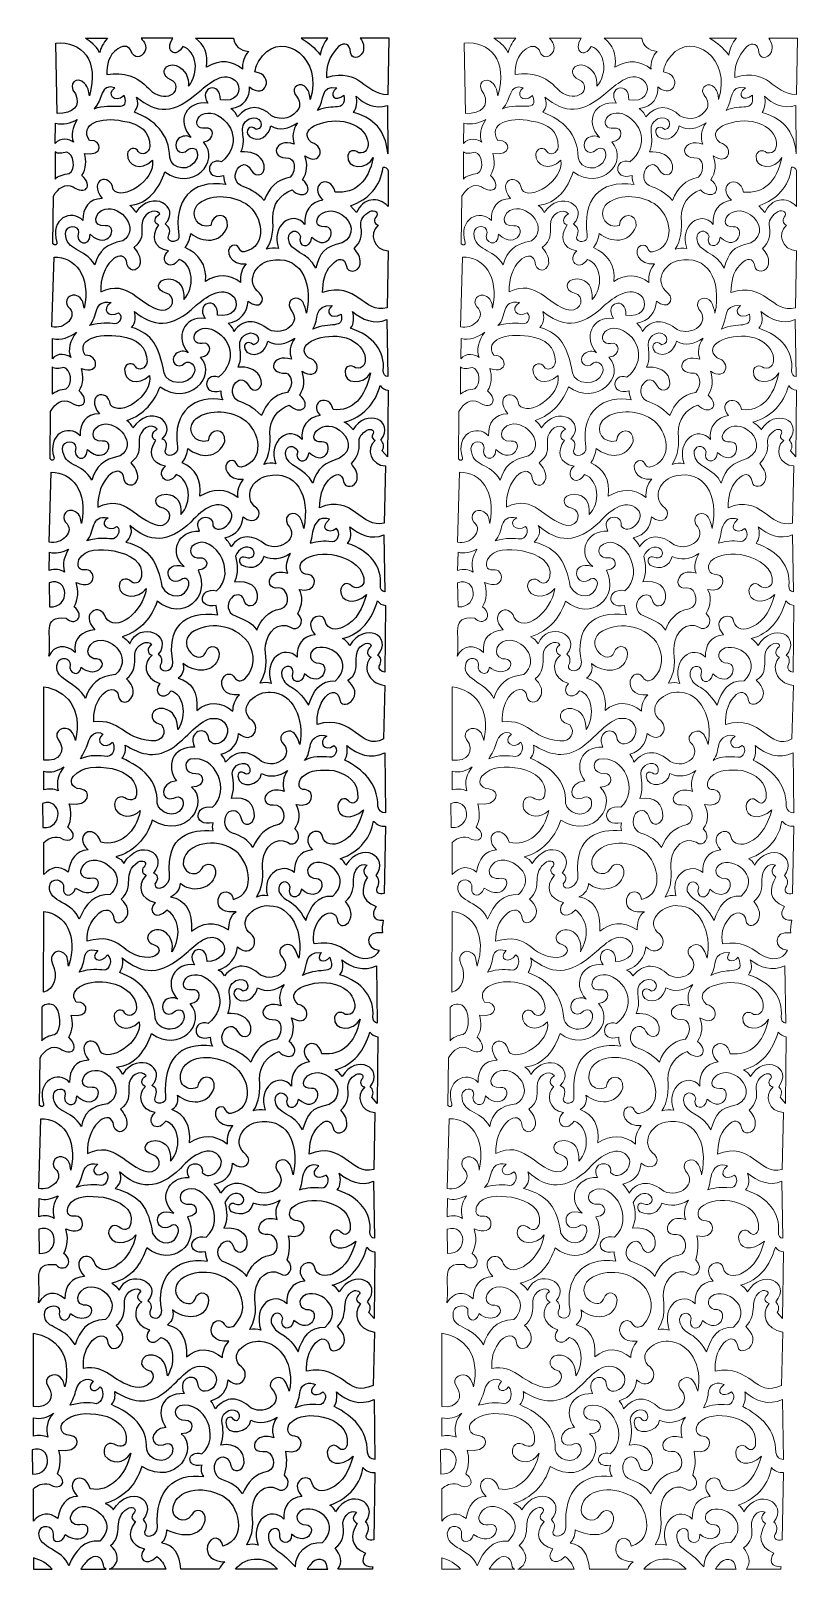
# Model space of a CAD drawing. Header units: centimetres. Extents: x -56 to 57, y -112 to 113.
import ezdxf

# ---------------------------------------------------------------- set-up
doc = ezdxf.new("R2010")
doc.units = ezdxf.units.CM
doc.header["$MEASUREMENT"] = 0
doc.layers.add('layer 1', color=7, linetype='Continuous')

msp = doc.modelspace()

# ---------------------------------------------------------------- linework, layer by layer
at = {"layer": 'layer 1', "color": 242}
for points, knots in [([(-26.81459, 101.33318), (-26.33281, 100.96044), (-26.01813, 100.55326), (-25.85587, 100.13478), (-25.85587, 100.13478), (-24.35895, 101.95456), (-22.41656, 101.84756), (-20.89107, 100.27174), (-20.89107, 100.27174), (-19.48724, 99.50135), (-17.6497, 99.97501), (-16.91923, 101.36742), (-16.91923, 101.36742), (-16.62531, 102.07611), (-16.91627, 102.73307), (-17.42427, 103.41326), (-17.42427, 103.41326), (-18.0978, 104.50067), (-16.64264, 105.33106), (-15.82355, 104.38054), (-15.82355, 104.38054), (-15.42091, 103.87313), (-15.26219, 103.2844), (-15.27039, 102.64005), (-15.27039, 102.64005), (-13.26378, 108.63635), (-19.12596, 112.67951), (-22.18687, 109.04293), (-22.18687, 109.04293), (-22.8256, 108.23179), (-23.1807, 107.64798), (-23.30379, 106.68226), (-23.30379, 106.68226), (-20.36487, 106.26998), (-21.72906, 102.52663), (-24.10963, 104.48326), (-24.10963, 104.48326), (-23.97946, 103.06549), (-24.82761, 101.6324), (-26.81459, 101.33318)], [0, 0, 0, 0, 0.090909091, 0.090909091, 0.090909091, 0.090909091, 0.181818182, 0.181818182, 0.181818182, 0.181818182, 0.272727273, 0.272727273, 0.272727273, 0.272727273, 0.363636364, 0.363636364, 0.363636364, 0.363636364, 0.454545455, 0.454545455, 0.454545455, 0.454545455, 0.545454545, 0.545454545, 0.545454545, 0.545454545, 0.636363636, 0.636363636, 0.636363636, 0.636363636, 0.727272727, 0.727272727, 0.727272727, 0.727272727, 0.818181818, 0.818181818, 0.818181818, 0.818181818, 1, 1, 1, 1]), ([(-52.36123, 110.88878), (-52.36123, 110.88878), (-52.15576, 100.61528), (-52.15576, 100.61528), (-52.15576, 100.61528), (-49.76061, 100.61774), (-48.66945, 101.71876), (-49.48147, 103.4903), (-49.48147, 103.4903), (-50.81135, 105.0085), (-49.19072, 106.17273), (-48.14611, 104.99686), (-48.14611, 104.99686), (-47.6324, 104.39129), (-47.53843, 103.95112), (-47.44149, 103.17425), (-47.44149, 103.17425), (-45.98079, 108.42635), (-48.53579, 111.1855), (-52.36123, 110.88878)], [0, 0, 0, 0, 0.166666667, 0.166666667, 0.166666667, 0.166666667, 0.333333333, 0.333333333, 0.333333333, 0.333333333, 0.5, 0.5, 0.5, 0.5, 0.666666667, 0.666666667, 0.666666667, 0.666666667, 1, 1, 1, 1]), ([(-44.8209, 111.58165), (-44.8209, 111.58165), (-48.02006, 111.58165), (-48.02006, 111.58165), (-48.02006, 111.58165), (-47.31279, 111.15671), (-46.55654, 110.61124), (-45.95475, 109.4823), (-45.95475, 109.4823), (-45.81149, 110.1156), (-45.44126, 110.90133), (-44.8209, 111.58165)], [0, 0, 0, 0, 0.25, 0.25, 0.25, 0.25, 0.5, 0.5, 0.5, 0.5, 1, 1, 1, 1]), ([(-35.30441, 111.58161), (-36.51242, 109.72032), (-34.82283, 108.55871), (-33.83379, 110.40678), (-33.83379, 110.40678), (-31.77939, 109.722), (-31.36851, 106.4806), (-33.01203, 104.58598), (-33.01203, 104.58598), (-32.90372, 105.91237), (-33.44594, 107.05612), (-34.79284, 107.60639), (-34.79284, 107.60639), (-36.18855, 108.14284), (-37.71751, 106.37788), (-35.25475, 105.35638), (-35.25475, 105.35638), (-33.69733, 103.84464), (-36.4542, 101.82504), (-38.80021, 104.24525), (-38.80021, 104.24525), (-40.4882, 106.09157), (-42.40881, 106.69084), (-44.89582, 106.29995), (-44.89582, 106.29995), (-44.93557, 107.7196), (-44.69844, 109.05885), (-43.32055, 110.0669), (-43.32055, 110.0669), (-42.3931, 110.6875), (-41.51133, 110.37077), (-41.33434, 109.65596), (-41.33434, 109.65596), (-40.91622, 108.66299), (-39.96882, 108.55741), (-39.34813, 109.65596), (-39.34813, 109.65596), (-39.05222, 110.4196), (-39.38652, 111.05481), (-39.92113, 111.58164), (-39.92113, 111.58164), (-39.92113, 111.58164), (-35.30441, 111.58161), (-35.30441, 111.58161)], [0, 0, 0, 0, 0.083333333, 0.083333333, 0.083333333, 0.083333333, 0.166666667, 0.166666667, 0.166666667, 0.166666667, 0.25, 0.25, 0.25, 0.25, 0.333333333, 0.333333333, 0.333333333, 0.333333333, 0.416666667, 0.416666667, 0.416666667, 0.416666667, 0.5, 0.5, 0.5, 0.5, 0.583333333, 0.583333333, 0.583333333, 0.583333333, 0.666666667, 0.666666667, 0.666666667, 0.666666667, 0.75, 0.75, 0.75, 0.75, 0.833333333, 0.833333333, 0.833333333, 0.833333333, 1, 1, 1, 1]), ([(-26.43614, 111.58164), (-26.43614, 111.58164), (-31.95817, 111.58165), (-31.95817, 111.58165), (-31.95817, 111.58165), (-30.69781, 110.64446), (-30.09328, 109.29738), (-30.37594, 107.39579), (-30.37594, 107.39579), (-28.19572, 108.57136), (-26.67749, 108.29745), (-25.10218, 107.08763), (-25.10218, 107.08763), (-25.22628, 107.9623), (-24.82964, 109.1123), (-24.21184, 109.65596), (-24.21184, 109.65596), (-25.4881, 109.81651), (-26.26084, 110.43025), (-26.43614, 111.58164)], [0, 0, 0, 0, 0.166666667, 0.166666667, 0.166666667, 0.166666667, 0.333333333, 0.333333333, 0.333333333, 0.333333333, 0.5, 0.5, 0.5, 0.5, 0.666666667, 0.666666667, 0.666666667, 0.666666667, 1, 1, 1, 1]), ([(-12.6685, 111.58164), (-13.25426, 110.94316), (-13.62925, 110.10059), (-13.76915, 109.10566), (-13.76915, 109.10566), (-14.74491, 110.37513), (-15.22517, 110.74793), (-16.58882, 111.58164), (-16.58882, 111.58164), (-16.58882, 111.58164), (-12.6685, 111.58164), (-12.6685, 111.58164)], [0, 0, 0, 0, 0.25, 0.25, 0.25, 0.25, 0.5, 0.5, 0.5, 0.5, 1, 1, 1, 1]), ([(-3.74673, 111.58164), (-3.74673, 111.58164), (-3.90803, 103.38758), (-3.90803, 103.38758), (-3.90803, 103.38758), (-7.54888, 103.46748), (-7.78285, 107.36513), (-12.87891, 105.8871), (-12.87891, 105.8871), (-12.92755, 107.49072), (-12.53384, 108.94022), (-11.16691, 110.3383), (-11.16691, 110.3383), (-10.25953, 111.11441), (-9.44349, 110.73777), (-9.38643, 109.51654), (-9.38643, 109.51654), (-9.21523, 108.61917), (-8.19088, 108.43085), (-7.53747, 109.58502), (-7.53747, 109.58502), (-7.34603, 110.38956), (-7.50549, 111.02038), (-7.9437, 111.58164), (-7.9437, 111.58164), (-7.9437, 111.58164), (-3.74673, 111.58164), (-3.74673, 111.58164)], [0, 0, 0, 0, 0.125, 0.125, 0.125, 0.125, 0.25, 0.25, 0.25, 0.25, 0.375, 0.375, 0.375, 0.375, 0.5, 0.5, 0.5, 0.5, 0.625, 0.625, 0.625, 0.625, 0.75, 0.75, 0.75, 0.75, 1, 1, 1, 1]), ([(-40.5914, 103.01807), (-40.26604, 102.22187), (-40.32597, 101.52127), (-40.89106, 100.82209), (-40.89106, 100.82209), (-37.91366, 99.64149), (-35.84371, 97.73466), (-35.70843, 94.18558), (-35.70843, 94.18558), (-35.51586, 92.49022), (-32.61689, 91.87303), (-31.74515, 94.17702), (-31.74515, 94.17702), (-31.47694, 95.34689), (-32.26446, 95.87761), (-32.97779, 95.40966), (-32.97779, 95.40966), (-34.33599, 94.07431), (-35.49445, 95.84339), (-34.45011, 96.96758), (-34.45011, 96.96758), (-33.82382, 97.38275), (-33.21606, 97.48263), (-32.63539, 97.12166), (-32.63539, 97.12166), (-34.8724, 99.58695), (-33.28025, 102.52019), (-30.17011, 102.1207), (-30.17011, 102.1207), (-31.68239, 104.45474), (-28.23557, 105.47052), (-28.35539, 102.60006), (-28.35539, 102.60006), (-26.18814, 102.20911), (-25.09588, 103.74128), (-25.89606, 105.15935), (-25.89606, 105.15935), (-27.74502, 107.20233), (-30.14786, 104.83634), (-31.34022, 103.89247), (-31.34022, 103.89247), (-35.2195, 100.39114), (-37.64821, 100.62862), (-40.5914, 103.01807)], [0, 0, 0, 0, 0.083333333, 0.083333333, 0.083333333, 0.083333333, 0.166666667, 0.166666667, 0.166666667, 0.166666667, 0.25, 0.25, 0.25, 0.25, 0.333333333, 0.333333333, 0.333333333, 0.333333333, 0.416666667, 0.416666667, 0.416666667, 0.416666667, 0.5, 0.5, 0.5, 0.5, 0.583333333, 0.583333333, 0.583333333, 0.583333333, 0.666666667, 0.666666667, 0.666666667, 0.666666667, 0.75, 0.75, 0.75, 0.75, 0.833333333, 0.833333333, 0.833333333, 0.833333333, 1, 1, 1, 1]), ([(-46.75939, 101.31606), (-45.44686, 102.58294), (-45.88057, 105.08246), (-43.74627, 104.36342), (-43.74627, 104.36342), (-44.96485, 103.57001), (-43.85212, 101.88648), (-42.39379, 103.25062), (-42.39379, 103.25062), (-41.42366, 100.5856), (-44.16857, 102.37179), (-46.75939, 101.31606)], [0, 0, 0, 0, 0.25, 0.25, 0.25, 0.25, 0.5, 0.5, 0.5, 0.5, 1, 1, 1, 1]), ([(-11.35523, 104.36342), (-13.83192, 104.83708), (-13.08289, 102.58642), (-14.17287, 101.05703), (-14.17287, 101.05703), (-11.94727, 102.19837), (-10.01987, 100.61985), (-10.32803, 103.28486), (-10.32803, 103.28486), (-11.58922, 102.21202), (-12.70772, 103.25064), (-11.35523, 104.36342)], [0, 0, 0, 0, 0.25, 0.25, 0.25, 0.25, 0.5, 0.5, 0.5, 0.5, 1, 1, 1, 1]), ([(-36.43603, 92.1055), (-37.26569, 89.73804), (-38.79577, 87.48733), (-41.57203, 87.2263), (-41.57203, 87.2263), (-41.16827, 86.96879), (-40.85725, 86.62784), (-40.68179, 86.16486), (-40.68179, 86.16486), (-38.334, 89.7125), (-34.02231, 87.0153), (-36.40179, 84.52134), (-36.40179, 84.52134), (-35.6455, 83.91934), (-35.58433, 83.64011), (-35.97379, 82.5611), (-35.97379, 82.5611), (-36.0009, 81.70225), (-34.20331, 81.70511), (-34.41587, 82.91206), (-34.41587, 82.91206), (-35.12398, 87.96862), (-32.70435, 91.00457), (-27.56787, 90.27366), (-27.56787, 90.27366), (-27.76405, 90.62116), (-27.89176, 91.08687), (-27.87603, 91.57478), (-27.87603, 91.57478), (-30.76147, 90.76444), (-30.42336, 94.31966), (-28.20131, 93.5607), (-28.20131, 93.5607), (-25.29485, 95.94833), (-26.40243, 99.41937), (-29.22851, 100.5799), (-29.22851, 100.5799), (-32.01768, 101.30892), (-32.59121, 98.20164), (-30.59811, 98.49126), (-30.59811, 98.49126), (-29.17, 98.8094), (-28.99596, 96.69507), (-30.82067, 96.4711), (-30.82067, 96.4711), (-28.20131, 93.5607), (-32.46932, 89.19437), (-36.43603, 92.1055)], [0, 0, 0, 0, 0.076923077, 0.076923077, 0.076923077, 0.076923077, 0.153846154, 0.153846154, 0.153846154, 0.153846154, 0.230769231, 0.230769231, 0.230769231, 0.230769231, 0.307692308, 0.307692308, 0.307692308, 0.307692308, 0.384615385, 0.384615385, 0.384615385, 0.384615385, 0.461538462, 0.461538462, 0.461538462, 0.461538462, 0.538461538, 0.538461538, 0.538461538, 0.538461538, 0.615384615, 0.615384615, 0.615384615, 0.615384615, 0.692307692, 0.692307692, 0.692307692, 0.692307692, 0.769230769, 0.769230769, 0.769230769, 0.769230769, 0.846153846, 0.846153846, 0.846153846, 0.846153846, 1, 1, 1, 1]), ([(-8.56467, 103.1479), (-8.35636, 102.36324), (-8.49332, 101.44448), (-8.92419, 100.7511), (-8.92419, 100.7511), (-5.30573, 99.79828), (-4.13596, 97.35008), (-3.94227, 94.72486), (-3.94227, 94.72486), (-3.94227, 94.72486), (-3.97651, 101.7783), (-3.97651, 101.7783), (-3.97651, 101.7783), (-5.96729, 101.23066), (-7.35099, 102.00431), (-8.56467, 103.1479)], [0, 0, 0, 0, 0.2, 0.2, 0.2, 0.2, 0.4, 0.4, 0.4, 0.4, 0.6, 0.6, 0.6, 0.6, 1, 1, 1, 1]), ([(-48.18335, 94.81079), (-47.87794, 93.71209), (-47.87222, 92.62766), (-48.52579, 91.5746), (-48.52579, 91.5746), (-46.82666, 90.0123), (-48.11358, 88.65119), (-49.8271, 89.93084), (-49.8271, 89.93084), (-50.9572, 90.47599), (-51.9988, 89.76825), (-52.70368, 88.56104), (-52.70368, 88.56104), (-52.70368, 88.56104), (-52.77217, 81.64355), (-52.77217, 81.64355), (-52.77217, 81.64355), (-52.49532, 81.2982), (-52.09313, 81.50614), (-52.18995, 81.81633), (-52.18995, 81.81633), (-53.27914, 85.30586), (-50.03217, 86.79395), (-48.38881, 84.99956), (-48.38881, 84.99956), (-48.43719, 86.89007), (-47.53542, 88.18849), (-45.58072, 88.21859), (-45.58072, 88.21859), (-47.78339, 91.00602), (-44.35557, 92.16131), (-43.95774, 89.53219), (-43.95774, 89.53219), (-42.77327, 87.76465), (-37.75683, 90.8379), (-38.25597, 93.81285), (-38.25597, 93.81285), (-39.9591, 92.15517), (-41.96389, 92.96867), (-41.91443, 94.72486), (-41.91443, 94.72486), (-41.79174, 95.60085), (-40.6875, 95.78631), (-40.32227, 95.1015), (-40.32227, 95.1015), (-39.87998, 94.42504), (-38.75576, 94.75026), (-38.62739, 95.80342), (-38.62739, 95.80342), (-38.68588, 97.96056), (-39.92137, 99.13612), (-42.56499, 99.51846), (-42.56499, 99.51846), (-45.78645, 100.25748), (-49.01072, 99.03054), (-47.42707, 96.67654), (-47.42707, 96.67654), (-45.44216, 96.87637), (-45.36898, 94.2343), (-48.18335, 94.81079)], [0, 0, 0, 0, 0.0625, 0.0625, 0.0625, 0.0625, 0.125, 0.125, 0.125, 0.125, 0.1875, 0.1875, 0.1875, 0.1875, 0.25, 0.25, 0.25, 0.25, 0.3125, 0.3125, 0.3125, 0.3125, 0.375, 0.375, 0.375, 0.375, 0.4375, 0.4375, 0.4375, 0.4375, 0.5, 0.5, 0.5, 0.5, 0.5625, 0.5625, 0.5625, 0.5625, 0.625, 0.625, 0.625, 0.625, 0.6875, 0.6875, 0.6875, 0.6875, 0.75, 0.75, 0.75, 0.75, 0.8125, 0.8125, 0.8125, 0.8125, 0.875, 0.875, 0.875, 0.875, 1, 1, 1, 1]), ([(-52.39187, 99.19318), (-52.39187, 99.19318), (-52.43467, 96.23998), (-52.43467, 96.23998), (-52.43467, 96.23998), (-51.76177, 97.19157), (-50.24293, 96.89176), (-49.76158, 96.43557), (-49.76158, 96.43557), (-50.2267, 97.47848), (-49.92947, 98.54406), (-49.20755, 99.7239), (-49.20755, 99.7239), (-50.20479, 99.20459), (-51.25767, 98.98204), (-52.39187, 99.19318)], [0, 0, 0, 0, 0.2, 0.2, 0.2, 0.2, 0.4, 0.4, 0.4, 0.4, 0.6, 0.6, 0.6, 0.6, 1, 1, 1, 1]), ([(-17.09043, 99.24454), (-18.39155, 98.42167), (-19.69267, 98.02349), (-20.99379, 98.79942), (-20.99379, 98.79942), (-21.27483, 97.43979), (-22.64442, 96.25853), (-24.06683, 97.21582), (-24.06683, 97.21582), (-24.97703, 98.18882), (-24.00689, 99.11901), (-23.11667, 98.28582), (-23.11667, 98.28582), (-21.72537, 98.52099), (-22.47977, 100.58228), (-24.14727, 99.84732), (-24.14727, 99.84732), (-26.08753, 98.65463), (-24.30936, 97.2358), (-25.34227, 95.03302), (-25.34227, 95.03302), (-23.96117, 95.07023), (-22.88258, 94.77924), (-22.21787, 93.76614), (-22.21787, 93.76614), (-21.24773, 91.81447), (-23.11665, 90.89571), (-23.90419, 92.43078), (-23.90419, 92.43078), (-25.12014, 94.60542), (-27.399, 91.37457), (-25.37281, 90.11308), (-25.37281, 90.11308), (-24.20838, 89.69058), (-23.21313, 89.26601), (-21.95169, 87.95324), (-21.95169, 87.95324), (-21.26121, 89.75034), (-20.1342, 91.00235), (-18.16618, 91.31777), (-18.16618, 91.31777), (-17.12844, 92.56301), (-17.64794, 94.03682), (-18.35464, 94.12588), (-18.35464, 94.12588), (-21.36838, 94.04045), (-20.41653, 97.13925), (-17.56831, 96.16343), (-17.56831, 96.16343), (-17.92262, 97.19048), (-17.8318, 98.21752), (-17.09043, 99.24454)], [0, 0, 0, 0, 0.071428571, 0.071428571, 0.071428571, 0.071428571, 0.142857143, 0.142857143, 0.142857143, 0.142857143, 0.214285714, 0.214285714, 0.214285714, 0.214285714, 0.285714286, 0.285714286, 0.285714286, 0.285714286, 0.357142857, 0.357142857, 0.357142857, 0.357142857, 0.428571429, 0.428571429, 0.428571429, 0.428571429, 0.5, 0.5, 0.5, 0.5, 0.571428571, 0.571428571, 0.571428571, 0.571428571, 0.642857143, 0.642857143, 0.642857143, 0.642857143, 0.714285714, 0.714285714, 0.714285714, 0.714285714, 0.785714286, 0.785714286, 0.785714286, 0.785714286, 0.857142857, 0.857142857, 0.857142857, 0.857142857, 1, 1, 1, 1]), ([(-6.04844, 94.20313), (-6.97113, 92.37402), (-10.02166, 92.48503), (-9.76307, 94.48518), (-9.76307, 94.48518), (-9.62042, 95.25006), (-8.86401, 95.41989), (-8.22227, 94.89606), (-8.22227, 94.89606), (-5.9935, 94.45118), (-6.17348, 98.75375), (-10.34515, 99.44998), (-10.34515, 99.44998), (-13.42727, 99.9182), (-17.25089, 98.28617), (-15.07027, 96.36838), (-15.07027, 96.36838), (-12.87748, 95.83265), (-13.72326, 92.86821), (-16.03306, 94.42685), (-16.03306, 94.42685), (-15.61081, 93.20652), (-15.65226, 92.04184), (-16.37139, 90.95846), (-16.37139, 90.95846), (-14.43682, 89.2693), (-16.33574, 87.91753), (-17.88227, 89.47543), (-17.88227, 89.47543), (-19.64018, 88.89922), (-20.73148, 87.34057), (-20.71987, 85.44582), (-20.71987, 85.44582), (-20.57927, 83.79932), (-20.71629, 82.17591), (-21.61011, 80.82342), (-21.61011, 80.82342), (-21.02802, 81.04599), (-20.44594, 81.06882), (-19.86387, 80.92614), (-19.86387, 80.92614), (-21.09367, 84.276), (-17.81233, 86.63856), (-16.02899, 84.45286), (-16.02899, 84.45286), (-16.23729, 86.27805), (-15.16663, 87.76939), (-13.39474, 87.96816), (-13.39474, 87.96816), (-15.72857, 90.19975), (-12.30482, 92.06623), (-11.61635, 89.16727), (-11.61635, 89.16727), (-8.62783, 88.89912), (-6.7999, 90.65349), (-6.04844, 94.20313)], [0, 0, 0, 0, 0.066666667, 0.066666667, 0.066666667, 0.066666667, 0.133333333, 0.133333333, 0.133333333, 0.133333333, 0.2, 0.2, 0.2, 0.2, 0.266666667, 0.266666667, 0.266666667, 0.266666667, 0.333333333, 0.333333333, 0.333333333, 0.333333333, 0.4, 0.4, 0.4, 0.4, 0.466666667, 0.466666667, 0.466666667, 0.466666667, 0.533333333, 0.533333333, 0.533333333, 0.533333333, 0.6, 0.6, 0.6, 0.6, 0.666666667, 0.666666667, 0.666666667, 0.666666667, 0.733333333, 0.733333333, 0.733333333, 0.733333333, 0.8, 0.8, 0.8, 0.8, 0.866666667, 0.866666667, 0.866666667, 0.866666667, 1, 1, 1, 1]), ([(-52.46035, 95.05014), (-52.09514, 94.68063), (-51.41576, 94.81982), (-50.75264, 94.96623), (-50.75264, 94.96623), (-49.72544, 94.78934), (-49.36163, 92.5221), (-50.40595, 91.86582), (-50.40595, 91.86582), (-51.15589, 91.79596), (-52.10084, 91.50917), (-52.46035, 91.06118), (-52.46035, 91.06118), (-52.46035, 91.06118), (-52.46035, 95.05014), (-52.46035, 95.05014)], [0, 0, 0, 0, 0.2, 0.2, 0.2, 0.2, 0.4, 0.4, 0.4, 0.4, 0.6, 0.6, 0.6, 0.6, 1, 1, 1, 1]), ([(-9.38643, 87.15782), (-9.38643, 87.15782), (-8.49619, 86.16486), (-8.49619, 86.16486), (-8.49619, 86.16486), (-7.6439, 88.25524), (-5.28409, 88.66952), (-3.90803, 87.0551), (-3.90803, 87.0551), (-3.90803, 87.0551), (-3.87379, 92.25958), (-3.87379, 92.25958), (-3.87379, 92.25958), (-3.9825, 92.55945), (-4.33337, 92.9474), (-4.62707, 92.77318), (-4.62707, 92.77318), (-5.02511, 89.85847), (-6.75138, 88.10937), (-9.38643, 87.15782)], [0, 0, 0, 0, 0.166666667, 0.166666667, 0.166666667, 0.166666667, 0.333333333, 0.333333333, 0.333333333, 0.333333333, 0.5, 0.5, 0.5, 0.5, 0.666666667, 0.666666667, 0.666666667, 0.666666667, 1, 1, 1, 1]), ([(-32.66963, 83.15174), (-32.76877, 82.34317), (-33.07265, 81.66623), (-33.49139, 81.0631), (-33.49139, 81.0631), (-31.56147, 80.25062), (-30.24538, 78.54862), (-30.51251, 76.11542), (-30.51251, 76.11542), (-28.88897, 77.34808), (-26.82317, 77.14835), (-25.41075, 75.99558), (-25.41075, 75.99558), (-25.50758, 77.03206), (-25.24544, 77.938), (-24.58899, 78.70054), (-24.58899, 78.70054), (-26.80322, 78.34243), (-27.91601, 80.75921), (-26.57491, 81.37126), (-26.57491, 81.37126), (-25.50206, 81.73934), (-25.72177, 80.36118), (-24.89715, 80.44678), (-24.89715, 80.44678), (-21.35534, 81.25374), (-22.08949, 85.82816), (-24.65747, 87.4831), (-24.65747, 87.4831), (-26.75183, 88.80706), (-30.10737, 88.96113), (-31.77939, 87.2263), (-31.77939, 87.2263), (-32.82942, 85.64554), (-31.59678, 83.75663), (-29.72499, 84.28166), (-29.72499, 84.28166), (-29.6337, 86.14776), (-27.09424, 86.33038), (-27.29395, 84.17894), (-27.29395, 84.17894), (-28.27884, 81.5976), (-30.94819, 81.77056), (-32.66963, 83.15174)], [0, 0, 0, 0, 0.083333333, 0.083333333, 0.083333333, 0.083333333, 0.166666667, 0.166666667, 0.166666667, 0.166666667, 0.25, 0.25, 0.25, 0.25, 0.333333333, 0.333333333, 0.333333333, 0.333333333, 0.416666667, 0.416666667, 0.416666667, 0.416666667, 0.5, 0.5, 0.5, 0.5, 0.583333333, 0.583333333, 0.583333333, 0.583333333, 0.666666667, 0.666666667, 0.666666667, 0.666666667, 0.75, 0.75, 0.75, 0.75, 0.833333333, 0.833333333, 0.833333333, 0.833333333, 1, 1, 1, 1]), ([(-15.00179, 82.56966), (-15.2372, 80.65789), (-17.28303, 81.20573), (-16.64531, 82.70662), (-16.64531, 82.70662), (-17.05618, 83.87078), (-18.48854, 83.6311), (-18.42579, 82.39846), (-18.42579, 82.39846), (-18.3516, 80.3783), (-15.50397, 80.4639), (-14.45395, 78.08422), (-14.45395, 78.08422), (-13.7366, 80.41775), (-13.32, 81.13529), (-10.56771, 81.76502), (-10.56771, 81.76502), (-8.51464, 82.85856), (-9.22511, 84.96288), (-10.58483, 85.8567), (-10.58483, 85.8567), (-13.51005, 87.84848), (-15.78715, 83.9737), (-13.11859, 84.11046), (-13.11859, 84.11046), (-11.27463, 84.26239), (-12.36033, 80.175), (-15.00179, 82.56966)], [0, 0, 0, 0, 0.125, 0.125, 0.125, 0.125, 0.25, 0.25, 0.25, 0.25, 0.375, 0.375, 0.375, 0.375, 0.5, 0.5, 0.5, 0.5, 0.625, 0.625, 0.625, 0.625, 0.75, 0.75, 0.75, 0.75, 1, 1, 1, 1]), ([(-47.32435, 83.01478), (-47.373, 80.89145), (-49.64062, 81.70314), (-49.01923, 83.27158), (-49.01923, 83.27158), (-49.03634, 84.47282), (-50.83964, 84.44143), (-50.95379, 83.15174), (-50.95379, 83.15174), (-50.75976, 80.3726), (-48.18605, 81.17153), (-46.67379, 78.56358), (-46.67379, 78.56358), (-46.01206, 80.62387), (-45.10476, 81.537), (-42.54787, 82.07318), (-42.54787, 82.07318), (-39.98529, 83.78452), (-42.83392, 87.24777), (-45.16723, 86.67846), (-45.16723, 86.67846), (-46.71948, 86.35174), (-47.21027, 84.0605), (-45.09875, 84.24742), (-45.09875, 84.24742), (-43.10997, 84.39007), (-44.58801, 80.49812), (-47.32435, 83.01478)], [0, 0, 0, 0, 0.125, 0.125, 0.125, 0.125, 0.25, 0.25, 0.25, 0.25, 0.375, 0.375, 0.375, 0.375, 0.5, 0.5, 0.5, 0.5, 0.625, 0.625, 0.625, 0.625, 0.75, 0.75, 0.75, 0.75, 1, 1, 1, 1]), ([(-40.99189, 81.09563), (-39.60736, 82.20515), (-39.78774, 82.89937), (-39.78299, 84.36726), (-39.78299, 84.36726), (-39.81943, 85.87932), (-37.98904, 87.07647), (-37.16363, 85.97654), (-37.16363, 85.97654), (-37.9908, 85.59114), (-38.11236, 84.521), (-37.32627, 84.38438), (-37.32627, 84.38438), (-38.4965, 82.67798), (-38.10283, 80.96024), (-35.92243, 80.58374), (-35.92243, 80.58374), (-37.4378, 79.32794), (-35.69163, 77.399), (-34.38163, 79.3511), (-34.38163, 79.3511), (-32.28907, 78.64348), (-32.02871, 75.16242), (-33.69683, 73.5303), (-33.69683, 73.5303), (-33.59839, 75.36928), (-34.25895, 76.37366), (-35.84967, 76.51774), (-35.84967, 76.51774), (-37.81137, 76.4778), (-37.76572, 74.69162), (-36.25199, 74.44622), (-36.25199, 74.44622), (-34.72403, 74.02251), (-35.13633, 71.82545), (-36.95819, 71.93814), (-36.95819, 71.93814), (-40.39361, 72.71425), (-41.69757, 76.58908), (-45.78355, 74.62598), (-45.78355, 74.62598), (-45.99243, 78.54279), (-42.81886, 81.18475), (-42.05139, 79.12854), (-42.05139, 79.12854), (-41.99003, 77.45219), (-40.33225, 77.35804), (-40.03123, 78.80326), (-40.03123, 78.80326), (-39.97503, 79.74865), (-40.43037, 80.44771), (-40.99189, 81.09563)], [0, 0, 0, 0, 0.071428571, 0.071428571, 0.071428571, 0.071428571, 0.142857143, 0.142857143, 0.142857143, 0.142857143, 0.214285714, 0.214285714, 0.214285714, 0.214285714, 0.285714286, 0.285714286, 0.285714286, 0.285714286, 0.357142857, 0.357142857, 0.357142857, 0.357142857, 0.428571429, 0.428571429, 0.428571429, 0.428571429, 0.5, 0.5, 0.5, 0.5, 0.571428571, 0.571428571, 0.571428571, 0.571428571, 0.642857143, 0.642857143, 0.642857143, 0.642857143, 0.714285714, 0.714285714, 0.714285714, 0.714285714, 0.785714286, 0.785714286, 0.785714286, 0.785714286, 0.857142857, 0.857142857, 0.857142857, 0.857142857, 1, 1, 1, 1]), ([(-8.83859, 80.96038), (-8.34211, 80.21852), (-7.87131, 79.88753), (-7.98259, 78.64918), (-7.98259, 78.64918), (-8.21376, 77.4277), (-9.84015, 77.2965), (-9.96851, 78.35814), (-9.96851, 78.35814), (-10.21959, 79.58508), (-11.087, 79.72776), (-12.15987, 78.52934), (-12.15987, 78.52934), (-13.21004, 77.45084), (-13.40018, 76.04622), (-13.46099, 74.52326), (-13.46099, 74.52326), (-8.47336, 76.19532), (-7.49182, 71.39601), (-4.04499, 72.29766), (-4.04499, 72.29766), (-4.04499, 72.29766), (-3.87379, 80.61798), (-3.87379, 80.61798), (-3.87379, 80.61798), (-5.95712, 80.70058), (-6.82464, 83.0802), (-5.34611, 84.35014), (-5.34611, 84.35014), (-5.97116, 84.58126), (-6.02249, 85.20614), (-5.55155, 85.6855), (-5.55155, 85.6855), (-5.25341, 86.42214), (-6.17477, 86.69253), (-6.85267, 86.1563), (-6.85267, 86.1563), (-7.65351, 85.54298), (-8.0047, 84.94667), (-7.84563, 84.0591), (-7.84563, 84.0591), (-7.58812, 82.81432), (-7.95478, 81.79425), (-8.83859, 80.96038)], [0, 0, 0, 0, 0.083333333, 0.083333333, 0.083333333, 0.083333333, 0.166666667, 0.166666667, 0.166666667, 0.166666667, 0.25, 0.25, 0.25, 0.25, 0.333333333, 0.333333333, 0.333333333, 0.333333333, 0.416666667, 0.416666667, 0.416666667, 0.416666667, 0.5, 0.5, 0.5, 0.5, 0.583333333, 0.583333333, 0.583333333, 0.583333333, 0.666666667, 0.666666667, 0.666666667, 0.666666667, 0.75, 0.75, 0.75, 0.75, 0.833333333, 0.833333333, 0.833333333, 0.833333333, 1, 1, 1, 1]), ([(-52.59731, 79.6935), (-52.59731, 79.6935), (-52.90547, 69.52422), (-52.90547, 69.52422), (-52.90547, 69.52422), (-51.13782, 69.042), (-48.96626, 71.14834), (-50.52561, 72.41807), (-50.52561, 72.41807), (-51.23715, 73.27782), (-50.34357, 74.69183), (-49.05347, 73.94118), (-49.05347, 73.94118), (-48.30518, 73.45542), (-48.33735, 72.91958), (-48.20706, 72.21949), (-48.20706, 72.21949), (-47.2141, 76.97316), (-49.5899, 79.76771), (-52.59731, 79.6935)], [0, 0, 0, 0, 0.166666667, 0.166666667, 0.166666667, 0.166666667, 0.333333333, 0.333333333, 0.333333333, 0.333333333, 0.5, 0.5, 0.5, 0.5, 0.666666667, 0.666666667, 0.666666667, 0.666666667, 1, 1, 1, 1]), ([(-15.78757, 71.50703), (-14.74882, 76.42123), (-16.9747, 80.0624), (-21.0613, 79.17791), (-21.0613, 79.17791), (-23.24706, 78.80104), (-24.77652, 76.07302), (-22.63657, 74.4521), (-22.63657, 74.4521), (-21.58519, 73.46761), (-22.63817, 71.82403), (-24.2975, 73.27064), (-24.2975, 73.27064), (-24.41745, 71.72968), (-25.4439, 70.27438), (-27.1903, 70.03456), (-27.1903, 70.03456), (-26.61381, 69.52685), (-26.41915, 69.17885), (-26.37343, 68.84516), (-26.37343, 68.84516), (-25.07237, 70.7866), (-23.12645, 70.60517), (-21.3061, 69.12259), (-21.3061, 69.12259), (-19.02912, 68.07398), (-16.36219, 70.2281), (-18.1427, 72.0785), (-18.1427, 72.0785), (-18.92456, 73.68516), (-16.93355, 74.18685), (-16.34571, 73.1451), (-16.34571, 73.1451), (-16.07796, 72.69597), (-15.8747, 72.04678), (-15.78757, 71.50703)], [0, 0, 0, 0, 0.1, 0.1, 0.1, 0.1, 0.2, 0.2, 0.2, 0.2, 0.3, 0.3, 0.3, 0.3, 0.4, 0.4, 0.4, 0.4, 0.5, 0.5, 0.5, 0.5, 0.6, 0.6, 0.6, 0.6, 0.7, 0.7, 0.7, 0.7, 0.8, 0.8, 0.8, 0.8, 1, 1, 1, 1]), ([(-40.8941, 71.77625), (-40.67146, 70.98005), (-40.63723, 70.18101), (-41.30504, 69.44759), (-41.30504, 69.44759), (-38.19068, 68.47243), (-37.35337, 66.71112), (-36.53329, 62.81964), (-36.53329, 62.81964), (-36.238, 61.12428), (-32.92815, 60.70397), (-32.15913, 62.80252), (-32.15913, 62.80252), (-31.82244, 63.97239), (-32.84964, 64.67431), (-33.47737, 64.25772), (-33.47737, 64.25772), (-34.69861, 63.11069), (-35.89131, 64.60585), (-34.86409, 65.59308), (-34.86409, 65.59308), (-34.2378, 66.00825), (-33.63004, 66.10813), (-33.04937, 65.74716), (-33.04937, 65.74716), (-35.0467, 67.90429), (-33.69423, 71.14569), (-30.58409, 70.7462), (-30.58409, 70.7462), (-32.09637, 73.08024), (-28.64955, 74.09602), (-28.76937, 71.22556), (-28.76937, 71.22556), (-26.60212, 70.83461), (-25.50986, 72.36678), (-26.31004, 73.78485), (-26.31004, 73.78485), (-28.159, 75.82783), (-30.68168, 73.61592), (-31.87404, 72.67205), (-31.87404, 72.67205), (-35.51364, 69.17072), (-38.19059, 69.52376), (-40.8941, 71.77625)], [0, 0, 0, 0, 0.083333333, 0.083333333, 0.083333333, 0.083333333, 0.166666667, 0.166666667, 0.166666667, 0.166666667, 0.25, 0.25, 0.25, 0.25, 0.333333333, 0.333333333, 0.333333333, 0.333333333, 0.416666667, 0.416666667, 0.416666667, 0.416666667, 0.5, 0.5, 0.5, 0.5, 0.583333333, 0.583333333, 0.583333333, 0.583333333, 0.666666667, 0.666666667, 0.666666667, 0.666666667, 0.75, 0.75, 0.75, 0.75, 0.833333333, 0.833333333, 0.833333333, 0.833333333, 1, 1, 1, 1]), ([(-44.27699, 73.05094), (-46.98693, 73.56312), (-46.10953, 70.96375), (-47.42707, 69.69542), (-47.42707, 69.69542), (-45.84873, 70.17308), (-44.53131, 70.08328), (-43.77696, 69.9748), (-43.77696, 69.9748), (-43.06781, 69.87282), (-42.4794, 70.98397), (-43.18131, 71.57862), (-43.18131, 71.57862), (-44.56521, 70.77826), (-45.8492, 72.04229), (-44.27699, 73.05094)], [0, 0, 0, 0, 0.2, 0.2, 0.2, 0.2, 0.4, 0.4, 0.4, 0.4, 0.6, 0.6, 0.6, 0.6, 1, 1, 1, 1]), ([(-12.06025, 72.6294), (-14.79374, 72.76066), (-13.88067, 70.64919), (-14.85081, 69.18828), (-14.85081, 69.18828), (-12.45401, 70.27826), (-10.22841, 69.10839), (-10.75913, 71.3454), (-10.75913, 71.3454), (-12.10592, 70.54648), (-13.24154, 71.63646), (-12.06025, 72.6294)], [0, 0, 0, 0, 0.25, 0.25, 0.25, 0.25, 0.5, 0.5, 0.5, 0.5, 1, 1, 1, 1]), ([(-37.14105, 60.78236), (-37.97071, 58.65458), (-39.36778, 56.79569), (-41.98601, 55.8518), (-41.98601, 55.8518), (-41.58225, 55.59429), (-41.27123, 55.25334), (-41.09577, 54.79036), (-41.09577, 54.79036), (-38.74798, 58.338), (-34.43629, 55.6408), (-36.81577, 53.14684), (-36.81577, 53.14684), (-36.05092, 52.95572), (-36.13527, 52.09441), (-36.40489, 51.42628), (-36.40489, 51.42628), (-36.46624, 50.34487), (-34.42897, 50.65589), (-34.59017, 52.03404), (-34.59017, 52.03404), (-35.46948, 57.33028), (-31.88569, 59.59583), (-27.98185, 58.89916), (-27.98185, 58.89916), (-28.17803, 59.24666), (-28.30574, 59.71237), (-28.29001, 60.20028), (-28.29001, 60.20028), (-31.17545, 59.38994), (-30.83734, 62.94516), (-28.61529, 62.1862), (-28.61529, 62.1862), (-25.70883, 64.57383), (-26.81641, 68.04487), (-29.64249, 69.2054), (-29.64249, 69.2054), (-32.43166, 69.93442), (-33.00519, 66.82714), (-31.01209, 67.11676), (-31.01209, 67.11676), (-29.58398, 67.4349), (-29.40994, 65.32057), (-31.23465, 65.0966), (-31.23465, 65.0966), (-28.61529, 62.1862), (-33.17434, 57.87123), (-37.14105, 60.78236)], [0, 0, 0, 0, 0.076923077, 0.076923077, 0.076923077, 0.076923077, 0.153846154, 0.153846154, 0.153846154, 0.153846154, 0.230769231, 0.230769231, 0.230769231, 0.230769231, 0.307692308, 0.307692308, 0.307692308, 0.307692308, 0.384615385, 0.384615385, 0.384615385, 0.384615385, 0.461538462, 0.461538462, 0.461538462, 0.461538462, 0.538461538, 0.538461538, 0.538461538, 0.538461538, 0.615384615, 0.615384615, 0.615384615, 0.615384615, 0.692307692, 0.692307692, 0.692307692, 0.692307692, 0.769230769, 0.769230769, 0.769230769, 0.769230769, 0.846153846, 0.846153846, 0.846153846, 0.846153846, 1, 1, 1, 1]), ([(-9.07827, 71.74982), (-8.83279, 70.94803), (-8.80993, 69.98361), (-9.38643, 69.31878), (-9.38643, 69.31878), (-6.09368, 68.25734), (-4.30465, 65.92046), (-4.60139, 63.16414), (-4.60139, 63.16414), (-4.62423, 62.66767), (-4.36458, 62.27677), (-3.94227, 62.26534), (-3.94227, 62.26534), (-3.94227, 62.26534), (-4.07923, 70.58566), (-4.07923, 70.58566), (-4.07923, 70.58566), (-5.90405, 69.77458), (-7.68165, 70.59083), (-9.07827, 71.74982)], [0, 0, 0, 0, 0.166666667, 0.166666667, 0.166666667, 0.166666667, 0.333333333, 0.333333333, 0.333333333, 0.333333333, 0.5, 0.5, 0.5, 0.5, 0.666666667, 0.666666667, 0.666666667, 0.666666667, 1, 1, 1, 1]), ([(-48.59733, 63.43629), (-48.29192, 62.33759), (-48.2862, 61.25316), (-48.93977, 60.2001), (-48.93977, 60.2001), (-47.24064, 58.6378), (-48.52756, 57.27669), (-50.24108, 58.55634), (-50.24108, 58.55634), (-51.37118, 59.10149), (-52.41278, 58.39375), (-53.11766, 57.18654), (-53.11766, 57.18654), (-53.11766, 57.18654), (-53.18615, 50.26905), (-53.18615, 50.26905), (-53.18615, 50.26905), (-52.9093, 49.9237), (-52.50711, 50.13164), (-52.60393, 50.44183), (-52.60393, 50.44183), (-53.69312, 53.93136), (-50.44615, 55.41945), (-48.80279, 53.62506), (-48.80279, 53.62506), (-48.85117, 55.51557), (-47.9494, 56.81399), (-45.9947, 56.84409), (-45.9947, 56.84409), (-48.19737, 59.63152), (-44.76955, 60.78681), (-44.37172, 58.15769), (-44.37172, 58.15769), (-42.98181, 56.32167), (-38.17081, 59.4634), (-38.66995, 62.43835), (-38.66995, 62.43835), (-40.37308, 60.78067), (-42.37787, 61.59417), (-42.32841, 63.35036), (-42.32841, 63.35036), (-42.20572, 64.22635), (-41.10148, 64.41181), (-40.73625, 63.727), (-40.73625, 63.727), (-40.29396, 63.05054), (-39.16974, 63.37576), (-39.04137, 64.42892), (-39.04137, 64.42892), (-39.09986, 66.58606), (-40.33535, 67.76162), (-42.97897, 68.14396), (-42.97897, 68.14396), (-46.16619, 68.6433), (-49.45894, 67.69028), (-48.04649, 65.37052), (-48.04649, 65.37052), (-46.06158, 65.46763), (-45.8172, 62.48316), (-48.59733, 63.43629)], [0, 0, 0, 0, 0.0625, 0.0625, 0.0625, 0.0625, 0.125, 0.125, 0.125, 0.125, 0.1875, 0.1875, 0.1875, 0.1875, 0.25, 0.25, 0.25, 0.25, 0.3125, 0.3125, 0.3125, 0.3125, 0.375, 0.375, 0.375, 0.375, 0.4375, 0.4375, 0.4375, 0.4375, 0.5, 0.5, 0.5, 0.5, 0.5625, 0.5625, 0.5625, 0.5625, 0.625, 0.625, 0.625, 0.625, 0.6875, 0.6875, 0.6875, 0.6875, 0.75, 0.75, 0.75, 0.75, 0.8125, 0.8125, 0.8125, 0.8125, 0.875, 0.875, 0.875, 0.875, 1, 1, 1, 1]), ([(-52.80585, 67.81868), (-52.80585, 67.81868), (-52.84865, 64.86548), (-52.84865, 64.86548), (-52.84865, 64.86548), (-52.17575, 65.81707), (-50.65691, 65.51726), (-50.17556, 65.06107), (-50.17556, 65.06107), (-50.64068, 66.10398), (-50.27497, 67.61468), (-49.34761, 68.72604), (-49.34761, 68.72604), (-50.25925, 68.00129), (-51.62029, 67.52194), (-52.80585, 67.81868)], [0, 0, 0, 0, 0.2, 0.2, 0.2, 0.2, 0.4, 0.4, 0.4, 0.4, 0.6, 0.6, 0.6, 0.6, 1, 1, 1, 1]), ([(-17.50441, 67.87004), (-18.80553, 67.04717), (-20.10665, 66.64899), (-21.40777, 67.42492), (-21.40777, 67.42492), (-21.68881, 66.06529), (-23.0584, 64.88403), (-24.48081, 65.84132), (-24.48081, 65.84132), (-25.39101, 66.81432), (-24.42087, 67.74451), (-23.53065, 66.91132), (-23.53065, 66.91132), (-22.13935, 67.14649), (-22.89375, 69.20778), (-24.56125, 68.47282), (-24.56125, 68.47282), (-26.50151, 67.28013), (-24.72334, 65.8613), (-25.75625, 63.65852), (-25.75625, 63.65852), (-24.37515, 63.69573), (-23.29656, 63.40474), (-22.63185, 62.39164), (-22.63185, 62.39164), (-21.66171, 60.43997), (-23.53063, 59.52121), (-24.31817, 61.05628), (-24.31817, 61.05628), (-25.53412, 63.23092), (-27.81298, 60.00007), (-25.78679, 58.73858), (-25.78679, 58.73858), (-24.62236, 58.31608), (-23.62711, 57.89151), (-22.36567, 56.57874), (-22.36567, 56.57874), (-21.67519, 58.37584), (-20.54818, 59.62785), (-18.58016, 59.94327), (-18.58016, 59.94327), (-17.54242, 61.18851), (-18.06192, 62.66232), (-18.76862, 62.75138), (-18.76862, 62.75138), (-21.78236, 62.66595), (-20.83051, 65.76475), (-17.98229, 64.78893), (-17.98229, 64.78893), (-18.3366, 65.81598), (-18.24578, 66.84302), (-17.50441, 67.87004)], [0, 0, 0, 0, 0.071428571, 0.071428571, 0.071428571, 0.071428571, 0.142857143, 0.142857143, 0.142857143, 0.142857143, 0.214285714, 0.214285714, 0.214285714, 0.214285714, 0.285714286, 0.285714286, 0.285714286, 0.285714286, 0.357142857, 0.357142857, 0.357142857, 0.357142857, 0.428571429, 0.428571429, 0.428571429, 0.428571429, 0.5, 0.5, 0.5, 0.5, 0.571428571, 0.571428571, 0.571428571, 0.571428571, 0.642857143, 0.642857143, 0.642857143, 0.642857143, 0.714285714, 0.714285714, 0.714285714, 0.714285714, 0.785714286, 0.785714286, 0.785714286, 0.785714286, 0.857142857, 0.857142857, 0.857142857, 0.857142857, 1, 1, 1, 1]), ([(-6.46242, 62.82863), (-7.38511, 60.99952), (-10.43564, 61.11053), (-10.17705, 63.11068), (-10.17705, 63.11068), (-10.0344, 63.87556), (-9.27799, 64.04539), (-8.63625, 63.52156), (-8.63625, 63.52156), (-6.40748, 63.07668), (-6.58746, 67.37925), (-10.75913, 68.07548), (-10.75913, 68.07548), (-13.84125, 68.5437), (-17.66487, 66.91167), (-15.48425, 64.99388), (-15.48425, 64.99388), (-13.29146, 64.45815), (-14.13724, 61.49371), (-16.44704, 63.05235), (-16.44704, 63.05235), (-16.02479, 61.83202), (-16.06624, 60.66734), (-16.78537, 59.58396), (-16.78537, 59.58396), (-14.8508, 57.8948), (-16.74972, 56.54303), (-18.29625, 58.10093), (-18.29625, 58.10093), (-20.05416, 57.52472), (-21.14546, 55.96607), (-21.13385, 54.07132), (-21.13385, 54.07132), (-20.99325, 52.42482), (-21.13027, 50.80141), (-22.02409, 49.44892), (-22.02409, 49.44892), (-21.442, 49.67149), (-20.85992, 49.69432), (-20.27785, 49.55164), (-20.27785, 49.55164), (-21.50765, 52.9015), (-18.22631, 55.26406), (-16.44297, 53.07836), (-16.44297, 53.07836), (-16.65127, 54.90355), (-15.58061, 56.39489), (-13.80872, 56.59366), (-13.80872, 56.59366), (-15.62895, 58.70541), (-12.30792, 59.88709), (-11.92761, 57.45037), (-11.92761, 57.45037), (-8.99045, 57.1651), (-7.21388, 59.27899), (-6.46242, 62.82863)], [0, 0, 0, 0, 0.066666667, 0.066666667, 0.066666667, 0.066666667, 0.133333333, 0.133333333, 0.133333333, 0.133333333, 0.2, 0.2, 0.2, 0.2, 0.266666667, 0.266666667, 0.266666667, 0.266666667, 0.333333333, 0.333333333, 0.333333333, 0.333333333, 0.4, 0.4, 0.4, 0.4, 0.466666667, 0.466666667, 0.466666667, 0.466666667, 0.533333333, 0.533333333, 0.533333333, 0.533333333, 0.6, 0.6, 0.6, 0.6, 0.666666667, 0.666666667, 0.666666667, 0.666666667, 0.733333333, 0.733333333, 0.733333333, 0.733333333, 0.8, 0.8, 0.8, 0.8, 0.866666667, 0.866666667, 0.866666667, 0.866666667, 1, 1, 1, 1]), ([(-52.87433, 63.67564), (-52.50912, 63.30613), (-51.82974, 63.44532), (-51.16662, 63.59173), (-51.16662, 63.59173), (-50.13942, 63.41484), (-49.77561, 61.1476), (-50.81993, 60.49132), (-50.81993, 60.49132), (-51.56987, 60.42146), (-52.51482, 60.13467), (-52.87433, 59.68668), (-52.87433, 59.68668), (-52.87433, 59.68668), (-52.87433, 63.67564), (-52.87433, 63.67564)], [0, 0, 0, 0, 0.2, 0.2, 0.2, 0.2, 0.4, 0.4, 0.4, 0.4, 0.6, 0.6, 0.6, 0.6, 1, 1, 1, 1]), ([(-5.03795, 60.96422), (-5.81405, 58.2821), (-7.55457, 56.34184), (-10.27667, 55.6399), (-10.27667, 55.6399), (-9.86899, 55.41772), (-9.31323, 54.96811), (-9.04253, 54.51762), (-9.04253, 54.51762), (-7.12892, 57.73217), (-2.76767, 55.92173), (-4.96947, 52.9863), (-4.96947, 52.9863), (-4.56136, 52.59257), (-4.39585, 52.07898), (-4.76403, 51.4455), (-4.76403, 51.4455), (-4.76403, 51.4455), (-3.97651, 50.55526), (-3.97651, 50.55526), (-3.97651, 50.55526), (-3.97651, 50.55526), (-3.87379, 60.27942), (-3.87379, 60.27942), (-3.87379, 60.27942), (-4.35888, 60.3258), (-4.73551, 60.57547), (-5.03795, 60.96422)], [0, 0, 0, 0, 0.125, 0.125, 0.125, 0.125, 0.25, 0.25, 0.25, 0.25, 0.375, 0.375, 0.375, 0.375, 0.5, 0.5, 0.5, 0.5, 0.625, 0.625, 0.625, 0.625, 0.75, 0.75, 0.75, 0.75, 1, 1, 1, 1]), ([(-33.08361, 51.77724), (-33.18275, 50.96867), (-33.48663, 50.29173), (-33.90537, 49.6886), (-33.90537, 49.6886), (-31.97545, 48.87612), (-31.07024, 47.25972), (-31.33737, 44.82652), (-31.33737, 44.82652), (-29.45703, 45.95646), (-27.61379, 46.04777), (-25.82473, 44.62108), (-25.82473, 44.62108), (-25.92156, 45.65756), (-25.65942, 46.5635), (-25.00297, 47.32604), (-25.00297, 47.32604), (-27.2172, 46.96793), (-28.32999, 49.38471), (-26.98889, 49.99676), (-26.98889, 49.99676), (-25.91604, 50.36484), (-26.13575, 48.98668), (-25.31113, 49.07228), (-25.31113, 49.07228), (-21.76932, 49.87924), (-22.50347, 54.45366), (-25.07145, 56.1086), (-25.07145, 56.1086), (-27.16581, 57.43256), (-30.52135, 57.58663), (-32.19337, 55.8518), (-32.19337, 55.8518), (-33.39748, 54.35664), (-32.01076, 52.38213), (-30.13897, 52.90716), (-30.13897, 52.90716), (-30.04768, 54.77326), (-27.50822, 54.95588), (-27.70793, 52.80444), (-27.70793, 52.80444), (-28.69282, 50.2231), (-31.36217, 50.39606), (-33.08361, 51.77724)], [0, 0, 0, 0, 0.083333333, 0.083333333, 0.083333333, 0.083333333, 0.166666667, 0.166666667, 0.166666667, 0.166666667, 0.25, 0.25, 0.25, 0.25, 0.333333333, 0.333333333, 0.333333333, 0.333333333, 0.416666667, 0.416666667, 0.416666667, 0.416666667, 0.5, 0.5, 0.5, 0.5, 0.583333333, 0.583333333, 0.583333333, 0.583333333, 0.666666667, 0.666666667, 0.666666667, 0.666666667, 0.75, 0.75, 0.75, 0.75, 0.833333333, 0.833333333, 0.833333333, 0.833333333, 1, 1, 1, 1]), ([(-15.41577, 51.19516), (-15.65118, 49.28339), (-17.69701, 49.83123), (-17.05929, 51.33212), (-17.05929, 51.33212), (-17.47016, 52.49628), (-18.90252, 52.2566), (-18.83977, 51.02396), (-18.83977, 51.02396), (-18.76558, 49.0038), (-15.91795, 49.0894), (-14.86793, 46.70972), (-14.86793, 46.70972), (-14.23618, 49.04325), (-13.2086, 49.58896), (-10.98169, 50.39052), (-10.98169, 50.39052), (-8.92862, 51.48406), (-9.63909, 53.58838), (-10.99881, 54.4822), (-10.99881, 54.4822), (-13.92403, 56.47398), (-16.20113, 52.5992), (-13.53257, 52.73596), (-13.53257, 52.73596), (-11.68861, 52.88789), (-12.77431, 48.8005), (-15.41577, 51.19516)], [0, 0, 0, 0, 0.125, 0.125, 0.125, 0.125, 0.25, 0.25, 0.25, 0.25, 0.375, 0.375, 0.375, 0.375, 0.5, 0.5, 0.5, 0.5, 0.625, 0.625, 0.625, 0.625, 0.75, 0.75, 0.75, 0.75, 1, 1, 1, 1]), ([(-47.73833, 51.64028), (-47.78698, 49.51695), (-50.0546, 50.32864), (-49.43321, 51.89708), (-49.43321, 51.89708), (-49.45032, 53.09832), (-51.25362, 53.06693), (-51.36777, 51.77724), (-51.36777, 51.77724), (-51.17374, 48.9981), (-48.60003, 49.79703), (-47.08777, 47.18908), (-47.08777, 47.18908), (-46.42604, 49.24937), (-45.51874, 50.1625), (-42.96185, 50.69868), (-42.96185, 50.69868), (-40.39927, 52.41002), (-43.2479, 55.87327), (-45.58121, 55.30396), (-45.58121, 55.30396), (-47.13346, 54.97724), (-47.62425, 52.686), (-45.51273, 52.87292), (-45.51273, 52.87292), (-43.52395, 53.01557), (-45.00199, 49.12362), (-47.73833, 51.64028)], [0, 0, 0, 0, 0.125, 0.125, 0.125, 0.125, 0.25, 0.25, 0.25, 0.25, 0.375, 0.375, 0.375, 0.375, 0.5, 0.5, 0.5, 0.5, 0.625, 0.625, 0.625, 0.625, 0.75, 0.75, 0.75, 0.75, 1, 1, 1, 1]), ([(-41.40587, 49.72113), (-40.02134, 50.83065), (-40.20172, 51.52487), (-40.19697, 52.99276), (-40.19697, 52.99276), (-40.23341, 54.50482), (-38.40302, 55.70197), (-37.57761, 54.60204), (-37.57761, 54.60204), (-38.40478, 54.21664), (-38.52634, 53.1465), (-37.74025, 53.00988), (-37.74025, 53.00988), (-38.91048, 51.30348), (-38.51681, 49.58574), (-36.33641, 49.20924), (-36.33641, 49.20924), (-37.85178, 47.95344), (-36.10561, 46.0245), (-34.79561, 47.9766), (-34.79561, 47.9766), (-32.70305, 47.26898), (-32.44269, 43.78792), (-34.11081, 42.1558), (-34.11081, 42.1558), (-34.01237, 43.99478), (-34.67293, 44.99916), (-36.26365, 45.14324), (-36.26365, 45.14324), (-38.22535, 45.1033), (-38.1797, 43.31712), (-36.66597, 43.07172), (-36.66597, 43.07172), (-35.13801, 42.64801), (-35.55031, 40.45095), (-37.37217, 40.56364), (-37.37217, 40.56364), (-40.80759, 41.33975), (-42.11155, 45.21458), (-46.19753, 43.25148), (-46.19753, 43.25148), (-46.40641, 47.16829), (-43.23284, 49.81025), (-42.46537, 47.75404), (-42.46537, 47.75404), (-42.40401, 46.07769), (-40.74623, 45.98354), (-40.44521, 47.42876), (-40.44521, 47.42876), (-40.38901, 48.37415), (-40.84435, 49.07321), (-41.40587, 49.72113)], [0, 0, 0, 0, 0.071428571, 0.071428571, 0.071428571, 0.071428571, 0.142857143, 0.142857143, 0.142857143, 0.142857143, 0.214285714, 0.214285714, 0.214285714, 0.214285714, 0.285714286, 0.285714286, 0.285714286, 0.285714286, 0.357142857, 0.357142857, 0.357142857, 0.357142857, 0.428571429, 0.428571429, 0.428571429, 0.428571429, 0.5, 0.5, 0.5, 0.5, 0.571428571, 0.571428571, 0.571428571, 0.571428571, 0.642857143, 0.642857143, 0.642857143, 0.642857143, 0.714285714, 0.714285714, 0.714285714, 0.714285714, 0.785714286, 0.785714286, 0.785714286, 0.785714286, 0.857142857, 0.857142857, 0.857142857, 0.857142857, 1, 1, 1, 1]), ([(-9.25257, 49.58588), (-8.75609, 48.84402), (-8.28529, 48.51303), (-8.39657, 47.27468), (-8.39657, 47.27468), (-8.62774, 46.0532), (-10.25413, 45.922), (-10.38249, 46.98364), (-10.38249, 46.98364), (-10.63357, 48.21058), (-11.50098, 48.35326), (-12.57385, 47.15484), (-12.57385, 47.15484), (-13.62402, 46.07634), (-13.81416, 44.67172), (-13.87497, 43.14876), (-13.87497, 43.14876), (-8.99006, 45.21458), (-7.9058, 40.02151), (-4.45897, 40.92316), (-4.45897, 40.92316), (-4.45897, 40.92316), (-4.28777, 49.24348), (-4.28777, 49.24348), (-4.28777, 49.24348), (-6.3711, 49.32608), (-7.23862, 51.7057), (-5.76009, 52.97564), (-5.76009, 52.97564), (-6.21182, 53.20132), (-6.40876, 53.49301), (-6.07043, 53.96585), (-6.07043, 53.96585), (-5.88357, 54.59121), (-6.54714, 54.78166), (-7.25072, 54.28823), (-7.25072, 54.28823), (-7.84278, 53.83435), (-8.16188, 53.37529), (-8.13121, 52.69316), (-8.13121, 52.69316), (-7.94218, 51.44838), (-8.43724, 50.45399), (-9.25257, 49.58588)], [0, 0, 0, 0, 0.083333333, 0.083333333, 0.083333333, 0.083333333, 0.166666667, 0.166666667, 0.166666667, 0.166666667, 0.25, 0.25, 0.25, 0.25, 0.333333333, 0.333333333, 0.333333333, 0.333333333, 0.416666667, 0.416666667, 0.416666667, 0.416666667, 0.5, 0.5, 0.5, 0.5, 0.583333333, 0.583333333, 0.583333333, 0.583333333, 0.666666667, 0.666666667, 0.666666667, 0.666666667, 0.75, 0.75, 0.75, 0.75, 0.833333333, 0.833333333, 0.833333333, 0.833333333, 1, 1, 1, 1]), ([(-53.01129, 48.319), (-53.01129, 48.319), (-53.31945, 38.14972), (-53.31945, 38.14972), (-53.31945, 38.14972), (-51.5518, 37.6675), (-49.38024, 39.77384), (-50.93959, 41.04357), (-50.93959, 41.04357), (-51.65113, 41.90332), (-50.75755, 43.31733), (-49.46745, 42.56668), (-49.46745, 42.56668), (-48.71916, 42.08092), (-48.75133, 41.54508), (-48.62104, 40.84499), (-48.62104, 40.84499), (-47.62808, 45.59866), (-50.00388, 48.39321), (-53.01129, 48.319)], [0, 0, 0, 0, 0.166666667, 0.166666667, 0.166666667, 0.166666667, 0.333333333, 0.333333333, 0.333333333, 0.333333333, 0.5, 0.5, 0.5, 0.5, 0.666666667, 0.666666667, 0.666666667, 0.666666667, 1, 1, 1, 1]), ([(-16.20155, 40.13253), (-15.1628, 45.04673), (-17.38868, 48.6879), (-21.47528, 47.80341), (-21.47528, 47.80341), (-23.66104, 47.42654), (-25.1905, 44.69852), (-23.05055, 43.0776), (-23.05055, 43.0776), (-21.99917, 42.09311), (-23.37743, 40.39817), (-25.03676, 41.84478), (-25.03676, 41.84478), (-25.15671, 40.30382), (-25.94435, 39.20799), (-27.70787, 38.76273), (-27.70787, 38.76273), (-27.17418, 38.24646), (-26.91017, 37.80435), (-26.78741, 37.47066), (-26.78741, 37.47066), (-25.48635, 39.4121), (-23.54043, 39.23067), (-21.72008, 37.74809), (-21.72008, 37.74809), (-19.4431, 36.69948), (-16.77617, 38.8536), (-18.55668, 40.704), (-18.55668, 40.704), (-19.33854, 42.31066), (-17.34753, 42.81235), (-16.75969, 41.7706), (-16.75969, 41.7706), (-16.49194, 41.32147), (-16.28868, 40.67228), (-16.20155, 40.13253)], [0, 0, 0, 0, 0.1, 0.1, 0.1, 0.1, 0.2, 0.2, 0.2, 0.2, 0.3, 0.3, 0.3, 0.3, 0.4, 0.4, 0.4, 0.4, 0.5, 0.5, 0.5, 0.5, 0.6, 0.6, 0.6, 0.6, 0.7, 0.7, 0.7, 0.7, 0.8, 0.8, 0.8, 0.8, 1, 1, 1, 1]), ([(-33.6156, 34.57768), (-37.01064, 35.64282), (-36.3316, 31.47195), (-34.15695, 32.61125), (-34.15695, 32.61125), (-33.342, 33.24766), (-32.81998, 32.48263), (-32.94665, 31.8838), (-32.94665, 31.8838), (-33.31757, 29.84652), (-35.82279, 29.79516), (-36.88425, 31.66124), (-36.88425, 31.66124), (-37.49343, 35.08096), (-38.55772, 37.26376), (-42.15721, 38.14972), (-42.15721, 38.14972), (-41.43816, 38.81025), (-41.16424, 39.60062), (-41.54089, 40.58076), (-41.54089, 40.58076), (-38.75603, 38.04699), (-35.92551, 37.89861), (-32.63849, 41.06012), (-32.63849, 41.06012), (-30.87992, 43.0654), (-28.43969, 44.6616), (-26.85193, 42.63516), (-26.85193, 42.63516), (-26.03297, 41.29895), (-28.396, 39.03909), (-29.47175, 40.50512), (-29.47175, 40.50512), (-29.14648, 42.44537), (-32.5762, 42.10868), (-31.38919, 39.75184), (-31.38919, 39.75184), (-34.55667, 39.92173), (-35.93224, 36.53637), (-33.6156, 34.57768)], [0, 0, 0, 0, 0.090909091, 0.090909091, 0.090909091, 0.090909091, 0.181818182, 0.181818182, 0.181818182, 0.181818182, 0.272727273, 0.272727273, 0.272727273, 0.272727273, 0.363636364, 0.363636364, 0.363636364, 0.363636364, 0.454545455, 0.454545455, 0.454545455, 0.454545455, 0.545454545, 0.545454545, 0.545454545, 0.545454545, 0.636363636, 0.636363636, 0.636363636, 0.636363636, 0.727272727, 0.727272727, 0.727272727, 0.727272727, 0.818181818, 0.818181818, 0.818181818, 0.818181818, 1, 1, 1, 1]), ([(-44.69097, 41.67644), (-47.40091, 42.18862), (-46.52351, 39.58925), (-47.84105, 38.32092), (-47.84105, 38.32092), (-46.26271, 38.79858), (-44.94528, 38.70878), (-44.19094, 38.6003), (-44.19094, 38.6003), (-43.48179, 38.49833), (-42.72218, 39.83203), (-43.42409, 40.42668), (-43.42409, 40.42668), (-44.70527, 39.50648), (-46.16046, 40.95883), (-44.69097, 41.67644)], [0, 0, 0, 0, 0.2, 0.2, 0.2, 0.2, 0.4, 0.4, 0.4, 0.4, 0.6, 0.6, 0.6, 0.6, 1, 1, 1, 1]), ([(-12.45401, 41.471), (-13.8693, 40.24835), (-12.80784, 39.18976), (-11.40969, 40.1014), (-11.40969, 40.1014), (-10.7734, 39.51363), (-11.14434, 38.25816), (-12.06025, 38.23532), (-12.06025, 38.23532), (-13.34513, 38.4002), (-14.06945, 38.28931), (-15.27881, 37.97852), (-15.27881, 37.97852), (-14.86793, 38.93724), (-15.03913, 39.69052), (-14.61113, 40.54652), (-14.61113, 40.54652), (-14.2131, 41.43251), (-13.53685, 41.81768), (-12.45401, 41.471)], [0, 0, 0, 0, 0.166666667, 0.166666667, 0.166666667, 0.166666667, 0.333333333, 0.333333333, 0.333333333, 0.333333333, 0.5, 0.5, 0.5, 0.5, 0.666666667, 0.666666667, 0.666666667, 0.666666667, 1, 1, 1, 1]), ([(-9.49225, 40.37532), (-9.24677, 39.57353), (-9.22391, 38.60911), (-9.80041, 37.94428), (-9.80041, 37.94428), (-6.50766, 36.88284), (-4.71863, 34.54596), (-5.01537, 31.78964), (-5.01537, 31.78964), (-5.03821, 31.29317), (-4.77856, 30.90227), (-4.35625, 30.89084), (-4.35625, 30.89084), (-4.35625, 30.89084), (-4.49321, 39.21116), (-4.49321, 39.21116), (-4.49321, 39.21116), (-6.31803, 38.40008), (-8.09563, 39.21633), (-9.49225, 40.37532)], [0, 0, 0, 0, 0.166666667, 0.166666667, 0.166666667, 0.166666667, 0.333333333, 0.333333333, 0.333333333, 0.333333333, 0.5, 0.5, 0.5, 0.5, 0.666666667, 0.666666667, 0.666666667, 0.666666667, 1, 1, 1, 1]), ([(-31.61129, 34.04092), (-29.55948, 34.21206), (-30.32423, 36.13521), (-31.39729, 35.84708), (-31.39729, 35.84708), (-32.39309, 35.76432), (-33.03794, 36.59178), (-32.50153, 37.49916), (-32.50153, 37.49916), (-31.30314, 38.63478), (-29.76806, 38.20106), (-28.35849, 36.30076), (-28.35849, 36.30076), (-27.3427, 34.42611), (-27.36553, 32.33748), (-28.90633, 31.06204), (-28.90633, 31.06204), (-31.479, 31.5983), (-31.83746, 28.35105), (-28.97157, 28.92152), (-28.97157, 28.92152), (-28.92828, 28.4111), (-28.86085, 28.02427), (-28.70089, 27.53532), (-28.70089, 27.53532), (-33.67865, 28.31725), (-36.24949, 25.44679), (-35.25785, 20.63596), (-35.25785, 20.63596), (-35.23217, 18.96676), (-37.42353, 19.11228), (-37.12393, 20.17372), (-37.12393, 20.17372), (-36.73469, 20.91339), (-36.95439, 21.51827), (-37.39785, 21.783), (-37.39785, 21.783), (-35.13098, 24.66553), (-40.10731, 26.78535), (-41.57513, 23.3238), (-41.57513, 23.3238), (-41.85795, 23.7839), (-42.22817, 24.11917), (-42.67081, 24.351), (-42.67081, 24.351), (-39.80446, 25.28038), (-38.37497, 27.18785), (-37.56905, 29.52124), (-37.56905, 29.52124), (-33.8454, 26.49951), (-29.62819, 30.03193), (-31.61129, 34.04092)], [0, 0, 0, 0, 0.071428571, 0.071428571, 0.071428571, 0.071428571, 0.142857143, 0.142857143, 0.142857143, 0.142857143, 0.214285714, 0.214285714, 0.214285714, 0.214285714, 0.285714286, 0.285714286, 0.285714286, 0.285714286, 0.357142857, 0.357142857, 0.357142857, 0.357142857, 0.428571429, 0.428571429, 0.428571429, 0.428571429, 0.5, 0.5, 0.5, 0.5, 0.571428571, 0.571428571, 0.571428571, 0.571428571, 0.642857143, 0.642857143, 0.642857143, 0.642857143, 0.714285714, 0.714285714, 0.714285714, 0.714285714, 0.785714286, 0.785714286, 0.785714286, 0.785714286, 0.857142857, 0.857142857, 0.857142857, 0.857142857, 1, 1, 1, 1]), ([(-49.38185, 32.26044), (-48.98308, 31.03816), (-49.07297, 29.80195), (-49.65577, 28.69948), (-49.65577, 28.69948), (-47.95087, 27.36267), (-49.63149, 25.75055), (-50.81993, 27.05596), (-50.81993, 27.05596), (-54.47219, 27.46684), (-52.86862, 24.64204), (-53.35369, 21.50908), (-53.35369, 21.50908), (-52.56259, 23.16545), (-50.91479, 23.33381), (-49.51881, 22.05692), (-49.51881, 22.05692), (-49.79844, 24.17125), (-48.54299, 25.1471), (-46.64265, 25.34396), (-46.64265, 25.34396), (-48.98084, 27.81126), (-45.77728, 29.48719), (-45.07005, 27.11936), (-45.07005, 27.11936), (-43.62004, 24.82497), (-39.67817, 27.83754), (-39.14736, 31.37632), (-39.14736, 31.37632), (-40.35184, 29.79216), (-42.92895, 29.94021), (-43.11759, 31.65463), (-43.11759, 31.65463), (-43.10562, 32.76394), (-42.10641, 33.12565), (-41.30121, 32.32892), (-41.30121, 32.32892), (-40.59358, 31.96368), (-40.07999, 32.23475), (-39.86313, 33.11644), (-39.86313, 33.11644), (-39.50782, 35.20515), (-41.45666, 36.3807), (-43.90345, 36.86572), (-43.90345, 36.86572), (-45.872, 37.10479), (-48.05037, 37.2839), (-48.97097, 35.59884), (-48.97097, 35.59884), (-49.23367, 34.83452), (-49.20543, 34.02329), (-48.13969, 34.09893), (-48.13969, 34.09893), (-46.46193, 34.41278), (-46.18897, 30.93363), (-49.38185, 32.26044)], [0, 0, 0, 0, 0.066666667, 0.066666667, 0.066666667, 0.066666667, 0.133333333, 0.133333333, 0.133333333, 0.133333333, 0.2, 0.2, 0.2, 0.2, 0.266666667, 0.266666667, 0.266666667, 0.266666667, 0.333333333, 0.333333333, 0.333333333, 0.333333333, 0.4, 0.4, 0.4, 0.4, 0.466666667, 0.466666667, 0.466666667, 0.466666667, 0.533333333, 0.533333333, 0.533333333, 0.533333333, 0.6, 0.6, 0.6, 0.6, 0.666666667, 0.666666667, 0.666666667, 0.666666667, 0.733333333, 0.733333333, 0.733333333, 0.733333333, 0.8, 0.8, 0.8, 0.8, 0.866666667, 0.866666667, 0.866666667, 0.866666667, 1, 1, 1, 1]), ([(-50.48159, 37.0897), (-51.5821, 36.60727), (-52.34393, 36.41846), (-53.25097, 36.6774), (-53.25097, 36.6774), (-53.25097, 36.6774), (-53.31945, 34.00668), (-53.31945, 34.00668), (-53.31945, 34.00668), (-52.4434, 34.29394), (-51.70288, 34.17457), (-51.05511, 33.77698), (-51.05511, 33.77698), (-51.40334, 35.081), (-51.15507, 36.01403), (-50.48159, 37.0897)], [0, 0, 0, 0, 0.2, 0.2, 0.2, 0.2, 0.4, 0.4, 0.4, 0.4, 0.6, 0.6, 0.6, 0.6, 1, 1, 1, 1]), ([(-26.30409, 32.36316), (-25.72757, 33.59007), (-25.83074, 34.80192), (-26.16713, 36.09532), (-26.16713, 36.09532), (-25.67475, 37.21319), (-24.51519, 37.90311), (-23.63337, 37.05404), (-23.63337, 37.05404), (-23.05398, 36.32621), (-23.74452, 35.54444), (-24.69481, 35.92412), (-24.69481, 35.92412), (-25.32841, 36.32372), (-25.91617, 35.42203), (-25.20841, 34.75996), (-25.20841, 34.75996), (-23.59913, 34.00096), (-22.45209, 34.64581), (-22.02409, 36.02684), (-22.02409, 36.02684), (-20.76577, 35.51179), (-19.47036, 35.5717), (-18.12073, 36.47196), (-18.12073, 36.47196), (-18.62908, 35.54321), (-18.93746, 34.60447), (-18.53161, 33.63004), (-18.53161, 33.63004), (-19.49819, 33.89039), (-20.27003, 33.84332), (-20.75721, 33.30476), (-20.75721, 33.30476), (-21.61624, 32.3316), (-21.16546, 31.26727), (-19.86697, 31.46436), (-19.86697, 31.46436), (-18.41527, 31.53723), (-17.94017, 28.74098), (-19.54169, 28.42556), (-19.54169, 28.42556), (-21.37354, 28.18018), (-22.57766, 26.62798), (-23.01705, 25.30972), (-23.01705, 25.30972), (-23.68974, 26.4689), (-25.09223, 26.91823), (-26.60577, 27.59657), (-26.60577, 27.59657), (-28.44199, 29.1758), (-25.67002, 31.68889), (-24.93449, 29.76092), (-24.93449, 29.76092), (-24.62633, 28.45981), (-23.25673, 28.53971), (-22.98281, 29.89788), (-22.98281, 29.89788), (-22.78772, 31.71047), (-24.20512, 32.60498), (-26.30409, 32.36316)], [0, 0, 0, 0, 0.0625, 0.0625, 0.0625, 0.0625, 0.125, 0.125, 0.125, 0.125, 0.1875, 0.1875, 0.1875, 0.1875, 0.25, 0.25, 0.25, 0.25, 0.3125, 0.3125, 0.3125, 0.3125, 0.375, 0.375, 0.375, 0.375, 0.4375, 0.4375, 0.4375, 0.4375, 0.5, 0.5, 0.5, 0.5, 0.5625, 0.5625, 0.5625, 0.5625, 0.625, 0.625, 0.625, 0.625, 0.6875, 0.6875, 0.6875, 0.6875, 0.75, 0.75, 0.75, 0.75, 0.8125, 0.8125, 0.8125, 0.8125, 0.875, 0.875, 0.875, 0.875, 1, 1, 1, 1]), ([(-16.88499, 31.2439), (-16.259, 30.32219), (-16.35097, 29.00867), (-17.07331, 27.7343), (-17.07331, 27.7343), (-15.73935, 26.52162), (-17.12894, 24.89523), (-18.13475, 25.7655), (-18.13475, 25.7655), (-19.83106, 26.6415), (-21.52308, 25.14064), (-21.74707, 23.09478), (-21.74707, 23.09478), (-22.02099, 21.67953), (-21.06227, 20.13588), (-22.55171, 17.5907), (-22.55171, 17.5907), (-21.99886, 17.70414), (-21.45531, 17.697), (-20.92531, 17.51366), (-20.92531, 17.51366), (-22.15853, 21.16616), (-18.97875, 23.26009), (-17.15891, 21.34854), (-17.15891, 21.34854), (-17.21901, 23.1035), (-16.42013, 24.49027), (-14.52243, 24.63558), (-14.52243, 24.63558), (-16.57481, 26.98001), (-13.34117, 28.22723), (-13.06723, 26.60438), (-13.06723, 26.60438), (-12.75138, 25.28421), (-11.37332, 25.31738), (-10.48211, 25.7227), (-10.48211, 25.7227), (-8.33242, 26.72641), (-7.65369, 28.57273), (-7.05811, 30.49062), (-7.05811, 30.49062), (-8.8914, 28.88132), (-10.81171, 29.45769), (-10.82451, 31.10694), (-10.82451, 31.10694), (-10.66766, 32.0858), (-9.78316, 32.37687), (-9.24947, 31.79174), (-9.24947, 31.79174), (-8.68734, 31.17811), (-7.64872, 31.53758), (-7.45187, 32.20262), (-7.45187, 32.20262), (-7.13429, 34.28122), (-9.40234, 35.67432), (-11.40659, 36.2087), (-11.40659, 36.2087), (-13.26911, 36.62528), (-15.15945, 36.4227), (-16.37139, 35.38694), (-16.37139, 35.38694), (-17.14179, 34.42251), (-16.59395, 33.37819), (-15.54963, 33.43526), (-15.54963, 33.43526), (-14.03992, 33.29238), (-14.29093, 30.62161), (-16.88499, 31.2439)], [0, 0, 0, 0, 0.055555556, 0.055555556, 0.055555556, 0.055555556, 0.111111111, 0.111111111, 0.111111111, 0.111111111, 0.166666667, 0.166666667, 0.166666667, 0.166666667, 0.222222222, 0.222222222, 0.222222222, 0.222222222, 0.277777778, 0.277777778, 0.277777778, 0.277777778, 0.333333333, 0.333333333, 0.333333333, 0.333333333, 0.388888889, 0.388888889, 0.388888889, 0.388888889, 0.444444444, 0.444444444, 0.444444444, 0.444444444, 0.5, 0.5, 0.5, 0.5, 0.555555556, 0.555555556, 0.555555556, 0.555555556, 0.611111111, 0.611111111, 0.611111111, 0.611111111, 0.666666667, 0.666666667, 0.666666667, 0.666666667, 0.722222222, 0.722222222, 0.722222222, 0.722222222, 0.777777778, 0.777777778, 0.777777778, 0.777777778, 0.833333333, 0.833333333, 0.833333333, 0.833333333, 0.888888889, 0.888888889, 0.888888889, 0.888888889, 1, 1, 1, 1]), ([(-53.30233, 32.2262), (-50.42472, 33.15496), (-50.15365, 28.48976), (-53.25097, 28.69948), (-53.25097, 28.69948), (-53.25097, 28.69948), (-53.30233, 32.2262), (-53.30233, 32.2262)], [0, 0, 0, 0, 0.333333333, 0.333333333, 0.333333333, 0.333333333, 1, 1, 1, 1]), ([(-5.45193, 29.58972), (-6.22803, 26.9076), (-7.79735, 24.77902), (-10.51945, 24.07708), (-10.51945, 24.07708), (-10.11177, 23.8549), (-9.76295, 23.53461), (-9.49225, 23.08412), (-9.49225, 23.08412), (-7.40744, 26.57259), (-3.07893, 24.54723), (-5.38345, 21.6118), (-5.38345, 21.6118), (-4.88118, 21.38071), (-4.80127, 20.75584), (-5.17801, 20.071), (-5.17801, 20.071), (-5.28587, 19.65008), (-4.92785, 19.21635), (-4.39049, 19.18076), (-4.39049, 19.18076), (-4.39049, 19.18076), (-4.28777, 28.90492), (-4.28777, 28.90492), (-4.28777, 28.90492), (-4.77286, 28.9513), (-5.14949, 29.20097), (-5.45193, 29.58972)], [0, 0, 0, 0, 0.125, 0.125, 0.125, 0.125, 0.25, 0.25, 0.25, 0.25, 0.375, 0.375, 0.375, 0.375, 0.5, 0.5, 0.5, 0.5, 0.625, 0.625, 0.625, 0.625, 0.75, 0.75, 0.75, 0.75, 1, 1, 1, 1]), ([(-25.58505, 15.89372), (-26.19281, 15.1804), (-26.54092, 14.39289), (-26.50953, 13.49692), (-26.50953, 13.49692), (-28.33351, 14.92431), (-30.09544, 15.04843), (-31.78249, 13.59964), (-31.78249, 13.59964), (-31.57133, 16.2133), (-32.53575, 17.81115), (-34.52169, 18.29052), (-34.52169, 18.29052), (-33.80265, 18.84977), (-33.56297, 19.56881), (-33.80265, 20.44764), (-33.80265, 20.44764), (-31.99638, 18.98918), (-29.17726, 19.05182), (-28.59817, 21.37212), (-28.59817, 21.37212), (-28.16587, 23.05703), (-30.06904, 23.52211), (-30.51561, 22.02268), (-30.51561, 22.02268), (-31.32057, 20.09901), (-34.77699, 22.93757), (-32.60311, 24.90588), (-32.60311, 24.90588), (-30.07362, 26.62216), (-26.37284, 26.18559), (-24.31703, 23.57052), (-24.31703, 23.57052), (-23.26739, 21.64501), (-23.17933, 19.92496), (-24.78897, 18.20492), (-24.78897, 18.20492), (-25.46242, 17.72829), (-25.95887, 17.92234), (-26.26985, 18.39324), (-26.26985, 18.39324), (-26.65505, 19.08088), (-27.49393, 19.08658), (-27.94761, 18.36756), (-27.94761, 18.36756), (-28.61937, 17.14424), (-27.70687, 15.63737), (-25.58505, 15.89372)], [0, 0, 0, 0, 0.076923077, 0.076923077, 0.076923077, 0.076923077, 0.153846154, 0.153846154, 0.153846154, 0.153846154, 0.230769231, 0.230769231, 0.230769231, 0.230769231, 0.307692308, 0.307692308, 0.307692308, 0.307692308, 0.384615385, 0.384615385, 0.384615385, 0.384615385, 0.461538462, 0.461538462, 0.461538462, 0.461538462, 0.538461538, 0.538461538, 0.538461538, 0.538461538, 0.615384615, 0.615384615, 0.615384615, 0.615384615, 0.692307692, 0.692307692, 0.692307692, 0.692307692, 0.769230769, 0.769230769, 0.769230769, 0.769230769, 0.846153846, 0.846153846, 0.846153846, 0.846153846, 1, 1, 1, 1]), ([(-48.66281, 19.93404), (-48.80752, 18.33967), (-50.59351, 18.98237), (-50.27209, 20.2422), (-50.27209, 20.2422), (-50.12727, 21.32861), (-51.76079, 21.52976), (-52.05257, 20.5846), (-52.05257, 20.5846), (-52.98275, 18.11932), (-49.29054, 17.89676), (-48.01225, 15.34588), (-48.01225, 15.34588), (-47.45032, 17.37764), (-46.02406, 18.68953), (-43.63558, 18.82623), (-43.63558, 18.82623), (-41.35832, 21.00444), (-43.52751, 23.58993), (-45.54697, 23.8374), (-45.54697, 23.8374), (-47.42731, 24.08278), (-48.53442, 21.60608), (-46.77961, 21.13244), (-46.77961, 21.13244), (-45.59532, 21.29382), (-45.0931, 20.24098), (-46.05201, 19.5146), (-46.05201, 19.5146), (-46.89375, 19.04095), (-47.77828, 19.2093), (-48.66281, 19.93404)], [0, 0, 0, 0, 0.111111111, 0.111111111, 0.111111111, 0.111111111, 0.222222222, 0.222222222, 0.222222222, 0.222222222, 0.333333333, 0.333333333, 0.333333333, 0.333333333, 0.444444444, 0.444444444, 0.444444444, 0.444444444, 0.555555556, 0.555555556, 0.555555556, 0.555555556, 0.666666667, 0.666666667, 0.666666667, 0.666666667, 0.777777778, 0.777777778, 0.777777778, 0.777777778, 1, 1, 1, 1]), ([(-38.28809, 21.64604), (-39.05848, 21.84005), (-39.0813, 22.77024), (-38.40793, 23.10124), (-38.40793, 23.10124), (-38.71751, 24.09277), (-40.8147, 23.18826), (-40.82185, 21.783), (-40.82185, 21.783), (-40.77158, 20.34536), (-40.86387, 19.08659), (-42.02025, 18.1878), (-42.02025, 18.1878), (-41.28397, 17.52015), (-40.86164, 16.76688), (-41.13001, 15.82524), (-41.13001, 15.82524), (-41.75521, 14.31138), (-43.06763, 14.69994), (-43.21865, 15.65404), (-43.21865, 15.65404), (-43.27427, 17.09215), (-44.98647, 16.92312), (-45.87531, 15.52495), (-45.87531, 15.52495), (-46.58291, 14.41886), (-46.86059, 13.45913), (-46.79782, 11.93259), (-46.79782, 11.93259), (-42.80335, 12.40056), (-42.76221, 9.50222), (-38.39081, 9.18268), (-38.39081, 9.18268), (-36.76441, 9.03432), (-36.06249, 10.40963), (-36.95273, 11.511), (-36.95273, 11.511), (-39.18978, 12.05884), (-38.40795, 14.13036), (-36.64457, 13.87356), (-36.64457, 13.87356), (-35.15437, 13.54763), (-34.64221, 12.44196), (-34.55593, 10.8262), (-34.55593, 10.8262), (-33.14342, 12.91344), (-33.82253, 16.11204), (-35.51465, 16.44156), (-35.51465, 16.44156), (-36.72598, 14.86063), (-38.32161, 16.19542), (-37.15817, 17.53724), (-37.15817, 17.53724), (-39.56489, 18.2517), (-39.67528, 20.72564), (-38.28809, 21.64604)], [0, 0, 0, 0, 0.066666667, 0.066666667, 0.066666667, 0.066666667, 0.133333333, 0.133333333, 0.133333333, 0.133333333, 0.2, 0.2, 0.2, 0.2, 0.266666667, 0.266666667, 0.266666667, 0.266666667, 0.333333333, 0.333333333, 0.333333333, 0.333333333, 0.4, 0.4, 0.4, 0.4, 0.466666667, 0.466666667, 0.466666667, 0.466666667, 0.533333333, 0.533333333, 0.533333333, 0.533333333, 0.6, 0.6, 0.6, 0.6, 0.666666667, 0.666666667, 0.666666667, 0.666666667, 0.733333333, 0.733333333, 0.733333333, 0.733333333, 0.8, 0.8, 0.8, 0.8, 0.866666667, 0.866666667, 0.866666667, 0.866666667, 1, 1, 1, 1]), ([(-13.90611, 20.49254), (-15.25288, 20.46399), (-15.88632, 22.13034), (-14.31699, 22.71814), (-14.31699, 22.71814), (-11.85168, 23.3459), (-8.83857, 20.44693), (-11.54355, 17.92454), (-11.54355, 17.92454), (-13.83316, 18.0687), (-14.83712, 16.36764), (-15.48115, 14.36358), (-15.48115, 14.36358), (-17.61544, 17.77617), (-18.63956, 16.51736), (-19.40426, 18.6117), (-19.40426, 18.6117), (-19.71724, 20.24303), (-17.71903, 20.49905), (-17.74099, 19.22566), (-17.74099, 19.22566), (-18.30321, 17.63032), (-16.44857, 17.16228), (-16.09747, 18.9175), (-16.09747, 18.9175), (-13.4367, 16.61628), (-12.23545, 20.32277), (-13.90611, 20.49254)], [0, 0, 0, 0, 0.125, 0.125, 0.125, 0.125, 0.25, 0.25, 0.25, 0.25, 0.375, 0.375, 0.375, 0.375, 0.5, 0.5, 0.5, 0.5, 0.625, 0.625, 0.625, 0.625, 0.75, 0.75, 0.75, 0.75, 1, 1, 1, 1]), ([(-6.37641, 21.37212), (-7.2627, 21.72919), (-6.89571, 22.46688), (-6.44489, 22.87868), (-6.44489, 22.87868), (-6.1724, 23.20823), (-6.71596, 23.53921), (-7.18105, 23.35804), (-7.18105, 23.35804), (-9.8375, 22.22812), (-7.26379, 19.45468), (-9.76617, 18.0166), (-9.76617, 18.0166), (-8.72633, 17.03684), (-8.27675, 15.89194), (-9.28681, 14.90076), (-9.28681, 14.90076), (-10.02761, 14.3272), (-10.77162, 14.40425), (-10.89609, 15.00348), (-10.89609, 15.00348), (-11.10724, 16.47009), (-12.16867, 16.54714), (-13.00185, 15.60268), (-13.00185, 15.60268), (-14.04616, 14.37149), (-14.29726, 12.95908), (-14.25161, 11.54524), (-14.25161, 11.54524), (-8.89875, 13.21159), (-7.92862, 7.51634), (-4.56169, 9.4566), (-4.56169, 9.4566), (-4.56169, 9.4566), (-4.35625, 17.22908), (-4.35625, 17.22908), (-4.35625, 17.22908), (-6.97327, 17.61698), (-7.63799, 20.09941), (-6.37641, 21.37212)], [0, 0, 0, 0, 0.090909091, 0.090909091, 0.090909091, 0.090909091, 0.181818182, 0.181818182, 0.181818182, 0.181818182, 0.272727273, 0.272727273, 0.272727273, 0.272727273, 0.363636364, 0.363636364, 0.363636364, 0.363636364, 0.454545455, 0.454545455, 0.454545455, 0.454545455, 0.545454545, 0.545454545, 0.545454545, 0.545454545, 0.636363636, 0.636363636, 0.636363636, 0.636363636, 0.727272727, 0.727272727, 0.727272727, 0.727272727, 0.818181818, 0.818181818, 0.818181818, 0.818181818, 1, 1, 1, 1]), ([(-54.07869, 17.06631), (-54.07869, 17.06631), (-54.07869, 6.36689), (-54.07869, 6.36689), (-54.07869, 6.36689), (-51.86214, 6.03275), (-50.75296, 7.76454), (-52.00121, 9.371), (-52.00121, 9.371), (-52.8515, 10.63788), (-50.93407, 11.49388), (-50.16937, 10.655), (-50.16937, 10.655), (-49.70999, 10.227), (-49.61931, 9.70548), (-49.48457, 9.21692), (-49.48457, 9.21692), (-48.4337, 13.9647), (-50.81289, 16.50948), (-54.07869, 17.06631)], [0, 0, 0, 0, 0.166666667, 0.166666667, 0.166666667, 0.166666667, 0.333333333, 0.333333333, 0.333333333, 0.333333333, 0.5, 0.5, 0.5, 0.5, 0.666666667, 0.666666667, 0.666666667, 0.666666667, 1, 1, 1, 1]), ([(-16.77371, 8.61998), (-16.04609, 12.32932), (-17.85224, 16.28404), (-21.02803, 16.2555), (-21.02803, 16.2555), (-22.98137, 16.46784), (-25.75556, 14.37975), (-24.04115, 12.38638), (-24.04115, 12.38638), (-22.17211, 11.30415), (-23.67864, 8.45222), (-25.68467, 10.2635), (-25.68467, 10.2635), (-25.83618, 8.82359), (-26.5331, 7.72009), (-28.21415, 7.21614), (-28.21415, 7.21614), (-27.94665, 6.88499), (-27.72836, 6.50872), (-27.59783, 6.05198), (-27.59783, 6.05198), (-25.89437, 8.00083), (-24.16383, 7.78969), (-22.32915, 6.1547), (-22.32915, 6.1547), (-19.99509, 4.94915), (-17.46702, 7.23468), (-19.38451, 8.99662), (-19.38451, 8.99662), (-20.07786, 10.02952), (-18.4914, 11.02532), (-17.74099, 10.40046), (-17.74099, 10.40046), (-17.17603, 9.99243), (-16.97059, 9.14784), (-16.77371, 8.61998)], [0, 0, 0, 0, 0.1, 0.1, 0.1, 0.1, 0.2, 0.2, 0.2, 0.2, 0.3, 0.3, 0.3, 0.3, 0.4, 0.4, 0.4, 0.4, 0.5, 0.5, 0.5, 0.5, 0.6, 0.6, 0.6, 0.6, 0.7, 0.7, 0.7, 0.7, 0.8, 0.8, 0.8, 0.8, 1, 1, 1, 1]), ([(-42.22775, 8.55864), (-42.09865, 7.8231), (-42.21994, 7.17104), (-42.70718, 6.64092), (-42.70718, 6.64092), (-39.7322, 5.30345), (-37.43716, 3.50601), (-37.57043, 0.06588), (-37.57043, 0.06588), (-37.28773, -1.29639), (-35.02184, -2.31553), (-33.90537, -0.57572), (-33.90537, -0.57572), (-33.46025, 0.67976), (-34.19641, 1.34174), (-35.13801, 0.79388), (-35.13801, 0.79388), (-37.22524, 0.24533), (-37.22238, 3.15147), (-34.76137, 3.32764), (-34.76137, 3.32764), (-36.29411, 5.44789), (-35.44617, 8.32668), (-32.12489, 8.2582), (-32.12489, 8.2582), (-33.18064, 10.6664), (-30.39225, 11.3699), (-30.10473, 9.73052), (-30.10473, 9.73052), (-30.00489, 8.61343), (-28.85214, 8.42225), (-27.88769, 9.22548), (-27.88769, 9.22548), (-26.55805, 10.77197), (-27.668, 12.5924), (-29.41993, 12.44404), (-29.41993, 12.44404), (-31.33737, 12.43262), (-33.26519, 9.47192), (-35.53177, 8.01852), (-35.53177, 8.01852), (-38.12691, 6.47663), (-40.16461, 7.34416), (-42.22775, 8.55864)], [0, 0, 0, 0, 0.083333333, 0.083333333, 0.083333333, 0.083333333, 0.166666667, 0.166666667, 0.166666667, 0.166666667, 0.25, 0.25, 0.25, 0.25, 0.333333333, 0.333333333, 0.333333333, 0.333333333, 0.416666667, 0.416666667, 0.416666667, 0.416666667, 0.5, 0.5, 0.5, 0.5, 0.583333333, 0.583333333, 0.583333333, 0.583333333, 0.666666667, 0.666666667, 0.666666667, 0.666666667, 0.75, 0.75, 0.75, 0.75, 0.833333333, 0.833333333, 0.833333333, 0.833333333, 1, 1, 1, 1]), ([(-45.47473, 10.14902), (-46.35582, 10.82192), (-47.35823, 10.05111), (-47.67841, 8.76324), (-47.67841, 8.76324), (-47.87489, 8.07435), (-48.36248, 7.25814), (-48.74841, 6.56332), (-48.74841, 6.56332), (-47.2818, 7.16253), (-45.98053, 7.04616), (-44.84505, 6.88004), (-44.84505, 6.88004), (-43.94896, 6.98563), (-43.57996, 8.20304), (-44.08225, 8.9934), (-44.08225, 8.9934), (-45.19036, 7.78606), (-46.83784, 9.08499), (-45.47473, 10.14902)], [0, 0, 0, 0, 0.166666667, 0.166666667, 0.166666667, 0.166666667, 0.333333333, 0.333333333, 0.333333333, 0.333333333, 0.5, 0.5, 0.5, 0.5, 0.666666667, 0.666666667, 0.666666667, 0.666666667, 1, 1, 1, 1]), ([(-12.84777, 9.83324), (-13.70947, 10.27268), (-14.9364, 9.73054), (-15.21033, 8.66908), (-15.21033, 8.66908), (-15.42005, 7.83592), (-15.4286, 7.03699), (-16.06633, 6.30652), (-16.06633, 6.30652), (-14.86651, 6.99722), (-13.64904, 6.88743), (-12.42821, 6.78213), (-12.42821, 6.78213), (-11.6036, 6.63377), (-11.01879, 8.02995), (-11.80345, 8.49788), (-11.80345, 8.49788), (-13.16165, 7.43074), (-14.21738, 9.04574), (-12.84777, 9.83324)], [0, 0, 0, 0, 0.166666667, 0.166666667, 0.166666667, 0.166666667, 0.333333333, 0.333333333, 0.333333333, 0.333333333, 0.5, 0.5, 0.5, 0.5, 0.666666667, 0.666666667, 0.666666667, 0.666666667, 1, 1, 1, 1]), ([(-32.53577, 2.40316), (-30.32695, 2.40595), (-30.77215, 4.55736), (-31.91945, 4.38908), (-31.91945, 4.38908), (-33.52019, 4.33912), (-33.8797, 6.04256), (-32.74121, 6.47772), (-32.74121, 6.47772), (-29.00505, 7.25809), (-26.76121, 1.7982), (-29.5193, -0.50306), (-29.5193, -0.50306), (-32.20862, 0.00485), (-32.40315, -3.44615), (-29.41993, -2.76708), (-29.41993, -2.76708), (-29.50553, -3.16653), (-29.51695, -3.566), (-29.41993, -3.96548), (-29.41993, -3.96548), (-32.66286, -3.6314), (-36.25113, -4.56194), (-35.76728, -10.35732), (-35.76728, -10.35732), (-35.44761, -11.98969), (-37.99118, -13.03128), (-37.91136, -11.67288), (-37.91136, -11.67288), (-37.30213, -10.99065), (-37.48674, -10.30173), (-38.08265, -10.11156), (-38.08265, -10.11156), (-35.85592, -7.36365), (-40.03181, -4.7605), (-42.43322, -8.70084), (-42.43322, -8.70084), (-42.60769, -8.32868), (-43.07035, -7.90801), (-43.61577, -7.75557), (-43.61577, -7.75557), (-41.02133, -7.0089), (-39.22297, -5.22505), (-38.27209, -2.37836), (-38.27209, -2.37836), (-33.14282, -5.49966), (-29.93817, 0.36563), (-32.53577, 2.40316)], [0, 0, 0, 0, 0.076923077, 0.076923077, 0.076923077, 0.076923077, 0.153846154, 0.153846154, 0.153846154, 0.153846154, 0.230769231, 0.230769231, 0.230769231, 0.230769231, 0.307692308, 0.307692308, 0.307692308, 0.307692308, 0.384615385, 0.384615385, 0.384615385, 0.384615385, 0.461538462, 0.461538462, 0.461538462, 0.461538462, 0.538461538, 0.538461538, 0.538461538, 0.538461538, 0.615384615, 0.615384615, 0.615384615, 0.615384615, 0.692307692, 0.692307692, 0.692307692, 0.692307692, 0.769230769, 0.769230769, 0.769230769, 0.769230769, 0.846153846, 0.846153846, 0.846153846, 0.846153846, 1, 1, 1, 1]), ([(-9.90313, 8.49788), (-9.79476, 7.71745), (-9.82005, 7.0269), (-10.21129, 6.375), (-10.21129, 6.375), (-7.52497, 4.95506), (-5.4186, 3.09516), (-5.38345, -0.33604), (-5.38345, -0.33604), (-5.2465, -1.04936), (-4.88128, -1.29474), (-4.28777, -1.329), (-4.28777, -1.329), (-4.28777, -1.329), (-4.39049, 7.4022), (-4.39049, 7.4022), (-4.39049, 7.4022), (-6.54496, 6.44699), (-8.29685, 7.1691), (-9.90313, 8.49788)], [0, 0, 0, 0, 0.166666667, 0.166666667, 0.166666667, 0.166666667, 0.333333333, 0.333333333, 0.333333333, 0.333333333, 0.5, 0.5, 0.5, 0.5, 0.666666667, 0.666666667, 0.666666667, 0.666666667, 1, 1, 1, 1]), ([(-40.02954, -0.98945), (-41.206, -2.1907), (-42.87762, -1.97434), (-43.64893, -0.82447), (-43.64893, -0.82447), (-44.07703, 0.20865), (-43.37224, 1.42711), (-42.29626, 0.87062), (-42.29626, 0.87062), (-41.62749, 0.46189), (-40.7567, 0.37847), (-40.58399, 1.2987), (-40.58399, 1.2987), (-40.27877, 3.30911), (-41.94529, 4.57902), (-44.14547, 5.13414), (-44.14547, 5.13414), (-46.35223, 5.51264), (-48.37763, 5.48814), (-49.76165, 4.0383), (-49.76165, 4.0383), (-50.31413, 3.44189), (-50.17611, 2.25199), (-48.73129, 2.16348), (-48.73129, 2.16348), (-47.03211, 1.99512), (-47.32599, -0.47588), (-50.37481, -0.01076), (-50.37481, -0.01076), (-50.05504, -1.14713), (-49.99985, -2.27844), (-50.58864, -3.41745), (-50.58864, -3.41745), (-48.87093, -4.72427), (-50.26067, -5.99705), (-51.77865, -4.9242), (-51.77865, -4.9242), (-52.78786, -4.77582), (-53.526, -5.06115), (-54.07869, -5.64324), (-54.07869, -5.64324), (-54.07869, -5.64324), (-54.07869, -10.33412), (-54.07869, -10.33412), (-54.07869, -10.33412), (-53.01526, -9.10718), (-51.76922, -8.9645), (-50.54601, -9.95748), (-50.54601, -9.95748), (-50.23927, -8.13275), (-49.34617, -6.77172), (-47.63561, -6.73892), (-47.63561, -6.73892), (-49.90685, -4.51331), (-46.71682, -2.62439), (-45.78665, -5.609), (-45.78665, -5.609), (-43.02804, -6.27114), (-40.59675, -4.05949), (-40.02954, -0.98945)], [0, 0, 0, 0, 0.0625, 0.0625, 0.0625, 0.0625, 0.125, 0.125, 0.125, 0.125, 0.1875, 0.1875, 0.1875, 0.1875, 0.25, 0.25, 0.25, 0.25, 0.3125, 0.3125, 0.3125, 0.3125, 0.375, 0.375, 0.375, 0.375, 0.4375, 0.4375, 0.4375, 0.4375, 0.5, 0.5, 0.5, 0.5, 0.5625, 0.5625, 0.5625, 0.5625, 0.625, 0.625, 0.625, 0.625, 0.6875, 0.6875, 0.6875, 0.6875, 0.75, 0.75, 0.75, 0.75, 0.8125, 0.8125, 0.8125, 0.8125, 0.875, 0.875, 0.875, 0.875, 1, 1, 1, 1]), ([(-51.16233, 5.38204), (-52.11874, 4.7321), (-53.00242, 4.4855), (-54.07869, 4.73148), (-54.07869, 4.73148), (-54.07869, 4.73148), (-54.07869, 2.02652), (-54.07869, 2.02652), (-54.07869, 2.02652), (-53.38049, 2.23197), (-52.68229, 2.18633), (-51.98409, 1.88956), (-51.98409, 1.88956), (-52.33439, 3.25347), (-51.95345, 4.38339), (-51.16233, 5.38204)], [0, 0, 0, 0, 0.2, 0.2, 0.2, 0.2, 0.4, 0.4, 0.4, 0.4, 0.6, 0.6, 0.6, 0.6, 1, 1, 1, 1]), ([(-18.56585, 4.8342), (-19.75997, 3.99674), (-21.07535, 3.79988), (-22.36649, 4.38908), (-22.36649, 4.38908), (-22.48347, 2.68704), (-25.5936, 2.02223), (-25.82473, 4.01244), (-25.82473, 4.01244), (-25.77265, 4.68657), (-25.17771, 4.7693), (-24.93449, 4.4918), (-24.93449, 4.4918), (-24.29533, 3.96679), (-23.78743, 4.66871), (-24.18121, 5.41628), (-24.18121, 5.41628), (-24.74334, 6.36672), (-26.5923, 5.75033), (-26.61225, 4.38908), (-26.61225, 4.38908), (-26.40507, 3.05669), (-26.30407, 2.00371), (-26.74921, 0.75964), (-26.74921, 0.75964), (-24.53733, 1.09491), (-23.31617, -0.01133), (-23.37657, -1.87684), (-23.37657, -1.87684), (-23.57344, -3.12661), (-24.92021, -3.40624), (-25.27689, -2.28772), (-25.27689, -2.28772), (-25.57363, -0.96376), (-26.52663, -0.58141), (-27.36553, -1.39748), (-27.36553, -1.39748), (-27.99611, -2.45178), (-27.73408, -3.8555), (-26.5956, -4.27068), (-26.5956, -4.27068), (-25.23175, -4.7533), (-24.31232, -5.23509), (-23.59913, -6.36228), (-23.59913, -6.36228), (-22.85182, -4.70549), (-21.88178, -3.44129), (-19.81561, -3.041), (-19.81561, -3.041), (-18.56725, -2.56305), (-19.01521, 0.07059), (-20.65449, -0.16484), (-20.65449, -0.16484), (-21.96275, -0.27898), (-22.27662, 0.9394), (-21.31361, 1.65844), (-21.31361, 1.65844), (-20.64877, 2.1208), (-19.68434, 2.07797), (-19.04521, 1.78684), (-19.04521, 1.78684), (-19.39474, 2.92391), (-19.17502, 3.92543), (-18.56585, 4.8342)], [0, 0, 0, 0, 0.058823529, 0.058823529, 0.058823529, 0.058823529, 0.117647059, 0.117647059, 0.117647059, 0.117647059, 0.176470588, 0.176470588, 0.176470588, 0.176470588, 0.235294118, 0.235294118, 0.235294118, 0.235294118, 0.294117647, 0.294117647, 0.294117647, 0.294117647, 0.352941176, 0.352941176, 0.352941176, 0.352941176, 0.411764706, 0.411764706, 0.411764706, 0.411764706, 0.470588235, 0.470588235, 0.470588235, 0.470588235, 0.529411765, 0.529411765, 0.529411765, 0.529411765, 0.588235294, 0.588235294, 0.588235294, 0.588235294, 0.647058824, 0.647058824, 0.647058824, 0.647058824, 0.705882353, 0.705882353, 0.705882353, 0.705882353, 0.764705882, 0.764705882, 0.764705882, 0.764705882, 0.823529412, 0.823529412, 0.823529412, 0.823529412, 0.882352941, 0.882352941, 0.882352941, 0.882352941, 1, 1, 1, 1]), ([(-17.29897, -0.1306), (-16.67194, -1.22913), (-16.7049, -2.59317), (-17.48729, -3.6402), (-17.48729, -3.6402), (-16.15333, -4.85288), (-17.54292, -6.47927), (-18.54873, -5.609), (-18.54873, -5.609), (-20.24504, -4.733), (-21.93706, -6.23386), (-22.16105, -8.27972), (-22.16105, -8.27972), (-22.43497, -9.69497), (-21.57897, -11.06742), (-23.06841, -13.6126), (-23.06841, -13.6126), (-22.58501, -13.34965), (-22.02416, -13.33421), (-21.48049, -13.40403), (-21.48049, -13.40403), (-22.37131, -10.02545), (-19.15305, -8.55953), (-17.57289, -10.02596), (-17.57289, -10.02596), (-17.63299, -8.271), (-16.83411, -6.88423), (-14.93641, -6.73892), (-14.93641, -6.73892), (-16.98879, -4.39449), (-13.75515, -3.14727), (-13.48121, -4.77012), (-13.48121, -4.77012), (-13.16536, -6.09029), (-11.7873, -6.05712), (-10.89609, -5.6518), (-10.89609, -5.6518), (-8.7464, -4.64809), (-8.06767, -2.80177), (-7.47209, -0.88388), (-7.47209, -0.88388), (-9.30538, -2.49318), (-11.27705, -2.12225), (-11.23849, -0.26756), (-11.23849, -0.26756), (-11.08164, 0.7113), (-10.19714, 1.00237), (-9.66345, 0.41724), (-9.66345, 0.41724), (-9.10132, -0.19639), (-8.52494, 0.12884), (-8.32809, 0.79388), (-8.32809, 0.79388), (-8.11323, 3.18064), (-9.81632, 4.29982), (-11.82057, 4.8342), (-11.82057, 4.8342), (-13.60833, 5.01734), (-15.19679, 4.97972), (-16.40873, 3.94396), (-16.40873, 3.94396), (-17.17913, 2.97953), (-17.00793, 2.00369), (-15.96361, 2.06076), (-15.96361, 2.06076), (-14.4539, 1.91788), (-14.70491, -0.75289), (-17.29897, -0.1306)], [0, 0, 0, 0, 0.055555556, 0.055555556, 0.055555556, 0.055555556, 0.111111111, 0.111111111, 0.111111111, 0.111111111, 0.166666667, 0.166666667, 0.166666667, 0.166666667, 0.222222222, 0.222222222, 0.222222222, 0.222222222, 0.277777778, 0.277777778, 0.277777778, 0.277777778, 0.333333333, 0.333333333, 0.333333333, 0.333333333, 0.388888889, 0.388888889, 0.388888889, 0.388888889, 0.444444444, 0.444444444, 0.444444444, 0.444444444, 0.5, 0.5, 0.5, 0.5, 0.555555556, 0.555555556, 0.555555556, 0.555555556, 0.611111111, 0.611111111, 0.611111111, 0.611111111, 0.666666667, 0.666666667, 0.666666667, 0.666666667, 0.722222222, 0.722222222, 0.722222222, 0.722222222, 0.777777778, 0.777777778, 0.777777778, 0.777777778, 0.833333333, 0.833333333, 0.833333333, 0.833333333, 0.888888889, 0.888888889, 0.888888889, 0.888888889, 1, 1, 1, 1]), ([(-54.27817, 0.05772), (-51.40056, 0.98648), (-51.12949, -3.67872), (-54.22681, -3.469), (-54.22681, -3.469), (-54.22681, -3.469), (-54.27817, 0.05772), (-54.27817, 0.05772)], [0, 0, 0, 0, 0.333333333, 0.333333333, 0.333333333, 0.333333333, 1, 1, 1, 1]), ([(-6.03401, -2.5274), (-6.35334, -4.77887), (-7.89977, -6.93604), (-10.87897, -8.02292), (-10.87897, -8.02292), (-10.48877, -8.19304), (-10.20199, -8.49762), (-10.04009, -8.96452), (-10.04009, -8.96452), (-7.85156, -5.34928), (-3.58296, -7.6776), (-5.65737, -10.47108), (-5.65737, -10.47108), (-5.15511, -10.89051), (-5.0809, -11.63236), (-5.48617, -12.25156), (-5.48617, -12.25156), (-5.77444, -12.91647), (-5.23804, -13.2703), (-4.45897, -13.07332), (-4.45897, -13.07332), (-4.45897, -13.07332), (-4.28777, -3.24644), (-4.28777, -3.24644), (-4.28777, -3.24644), (-4.92714, -3.36483), (-5.57191, -3.01615), (-6.03401, -2.5274)], [0, 0, 0, 0, 0.125, 0.125, 0.125, 0.125, 0.25, 0.25, 0.25, 0.25, 0.375, 0.375, 0.375, 0.375, 0.5, 0.5, 0.5, 0.5, 0.625, 0.625, 0.625, 0.625, 0.75, 0.75, 0.75, 0.75, 1, 1, 1, 1]), ([(-31.02921, -9.47812), (-31.93657, -10.93332), (-34.13939, -9.96926), (-33.71705, -8.22836), (-33.71705, -8.22836), (-33.18918, -5.7959), (-29.10893, -4.88569), (-26.47529, -6.67044), (-26.47529, -6.67044), (-24.34937, -7.80934), (-22.75583, -12.97976), (-26.47529, -13.96356), (-26.47529, -13.96356), (-26.54806, -12.68951), (-28.26862, -12.25294), (-28.68377, -13.92932), (-28.68377, -13.92932), (-28.89744, -15.45813), (-27.57705, -15.91008), (-26.04729, -15.74404), (-26.04729, -15.74404), (-26.89085, -16.238), (-27.14408, -17.5384), (-27.14297, -18.38052), (-27.14297, -18.38052), (-29.34257, -16.95664), (-30.97537, -17.3504), (-32.57001, -18.58596), (-32.57001, -18.58596), (-32.3371, -15.70231), (-33.4934, -13.93679), (-35.61737, -13.55268), (-35.61737, -13.55268), (-34.72283, -13.25878), (-34.2292, -12.3286), (-34.21353, -11.601), (-34.21353, -11.601), (-32.69379, -12.96698), (-29.72721, -12.72784), (-29.06041, -10.26136), (-29.06041, -10.26136), (-28.83216, -8.65732), (-30.53845, -8.3079), (-31.02921, -9.47812)], [0, 0, 0, 0, 0.083333333, 0.083333333, 0.083333333, 0.083333333, 0.166666667, 0.166666667, 0.166666667, 0.166666667, 0.25, 0.25, 0.25, 0.25, 0.333333333, 0.333333333, 0.333333333, 0.333333333, 0.416666667, 0.416666667, 0.416666667, 0.416666667, 0.5, 0.5, 0.5, 0.5, 0.583333333, 0.583333333, 0.583333333, 0.583333333, 0.666666667, 0.666666667, 0.666666667, 0.666666667, 0.75, 0.75, 0.75, 0.75, 0.833333333, 0.833333333, 0.833333333, 0.833333333, 1, 1, 1, 1]), ([(-49.45033, -12.2858), (-49.93538, -13.78095), (-51.42784, -13.53281), (-51.211, -12.34583), (-51.211, -12.34583), (-51.02552, -10.87777), (-53.09972, -10.5695), (-53.28521, -12.08036), (-53.28521, -12.08036), (-53.39363, -14.42009), (-49.7699, -14.31166), (-48.93673, -16.83972), (-48.93673, -16.83972), (-47.98956, -14.56249), (-46.64283, -13.05586), (-44.41705, -13.24452), (-44.41705, -13.24452), (-42.68506, -11.52967), (-43.27286, -9.74348), (-45.20457, -8.62212), (-45.20457, -8.62212), (-46.9337, -7.71759), (-48.26907, -8.33963), (-48.69705, -9.75204), (-48.69705, -9.75204), (-48.72988, -10.60093), (-48.0936, -11.06032), (-46.88233, -10.84772), (-46.88233, -10.84772), (-45.24152, -10.74813), (-46.38737, -14.39014), (-49.45033, -12.2858)], [0, 0, 0, 0, 0.111111111, 0.111111111, 0.111111111, 0.111111111, 0.222222222, 0.222222222, 0.222222222, 0.222222222, 0.333333333, 0.333333333, 0.333333333, 0.333333333, 0.444444444, 0.444444444, 0.444444444, 0.444444444, 0.555555556, 0.555555556, 0.555555556, 0.555555556, 0.666666667, 0.666666667, 0.666666667, 0.666666667, 0.777777778, 0.777777778, 0.777777778, 0.777777778, 1, 1, 1, 1]), ([(-39.17833, -10.4026), (-39.92891, -10.02314), (-39.83186, -9.54949), (-39.34953, -9.033), (-39.34953, -9.033), (-39.01853, -8.47376), (-39.70903, -8.13707), (-40.34249, -8.48516), (-40.34249, -8.48516), (-42.7644, -10.07164), (-40.74425, -12.13078), (-42.82453, -13.88653), (-42.82453, -13.88653), (-41.84852, -14.78817), (-41.4604, -15.80966), (-42.24245, -16.79693), (-42.24245, -16.79693), (-42.88874, -17.46747), (-43.70193, -17.62153), (-43.88597, -16.72845), (-43.88597, -16.72845), (-44.08, -15.31889), (-45.16837, -15.20393), (-46.05291, -15.95723), (-46.05291, -15.95723), (-47.57311, -17.4078), (-47.72126, -18.41021), (-47.78369, -20.04533), (-47.78369, -20.04533), (-42.64673, -18.55759), (-42.92856, -22.41913), (-38.68185, -22.40372), (-38.68185, -22.40372), (-37.49465, -22.30959), (-36.55583, -21.16255), (-38.08265, -20.5034), (-38.08265, -20.5034), (-38.8533, -20.30946), (-39.31833, -19.48768), (-38.59625, -18.7914), (-38.59625, -18.7914), (-36.96106, -17.47557), (-34.96378, -19.33603), (-35.41193, -21.59908), (-35.41193, -21.59908), (-34.14503, -19.41912), (-34.23634, -16.97666), (-36.09673, -15.47012), (-36.09673, -15.47012), (-37.65784, -17.14258), (-39.07302, -15.79001), (-37.87721, -14.37444), (-37.87721, -14.37444), (-39.96943, -13.85299), (-40.66421, -12.16237), (-39.17833, -10.4026)], [0, 0, 0, 0, 0.066666667, 0.066666667, 0.066666667, 0.066666667, 0.133333333, 0.133333333, 0.133333333, 0.133333333, 0.2, 0.2, 0.2, 0.2, 0.266666667, 0.266666667, 0.266666667, 0.266666667, 0.333333333, 0.333333333, 0.333333333, 0.333333333, 0.4, 0.4, 0.4, 0.4, 0.466666667, 0.466666667, 0.466666667, 0.466666667, 0.533333333, 0.533333333, 0.533333333, 0.533333333, 0.6, 0.6, 0.6, 0.6, 0.666666667, 0.666666667, 0.666666667, 0.666666667, 0.733333333, 0.733333333, 0.733333333, 0.733333333, 0.8, 0.8, 0.8, 0.8, 0.866666667, 0.866666667, 0.866666667, 0.866666667, 1, 1, 1, 1]), ([(-14.32009, -10.88196), (-15.63262, -10.97899), (-16.3003, -9.34688), (-14.73097, -8.65636), (-14.73097, -8.65636), (-12.26566, -8.0286), (-9.25255, -10.92757), (-11.95753, -13.44996), (-11.95753, -13.44996), (-14.24714, -13.3058), (-15.2511, -15.00686), (-15.89513, -17.01092), (-15.89513, -17.01092), (-17.87749, -13.52236), (-18.74244, -14.70157), (-19.81824, -12.7628), (-19.81824, -12.7628), (-20.09698, -11.30267), (-18.40693, -10.87545), (-18.15497, -12.14884), (-18.15497, -12.14884), (-18.71719, -13.74418), (-16.86255, -14.21222), (-16.51145, -12.457), (-16.51145, -12.457), (-13.85068, -14.75822), (-12.64943, -11.05173), (-14.32009, -10.88196)], [0, 0, 0, 0, 0.125, 0.125, 0.125, 0.125, 0.25, 0.25, 0.25, 0.25, 0.375, 0.375, 0.375, 0.375, 0.5, 0.5, 0.5, 0.5, 0.625, 0.625, 0.625, 0.625, 0.75, 0.75, 0.75, 0.75, 1, 1, 1, 1]), ([(-6.89001, -10.67652), (-7.58066, -10.22287), (-7.66052, -9.61226), (-6.95849, -8.93028), (-6.95849, -8.93028), (-8.00851, -8.48372), (-8.96723, -9.74776), (-8.94441, -11.0874), (-8.94441, -11.0874), (-8.88979, -12.38531), (-9.06167, -13.33904), (-10.10857, -14.23748), (-10.10857, -14.23748), (-9.28093, -15.26468), (-8.95559, -16.29188), (-9.68057, -17.31908), (-9.68057, -17.31908), (-10.43955, -18.02671), (-11.08439, -17.75278), (-11.25561, -17.11364), (-11.25561, -17.11364), (-11.3255, -15.61277), (-12.98899, -15.57282), (-13.72089, -16.68564), (-13.72089, -16.68564), (-14.76092, -17.95964), (-14.88362, -19.07529), (-14.69673, -20.40068), (-14.69673, -20.40068), (-11.70942, -20.06929), (-10.86276, -20.77858), (-9.27957, -21.86482), (-9.27957, -21.86482), (-7.64066, -23.03916), (-5.84641, -22.75334), (-5.21225, -21.3594), (-5.21225, -21.3594), (-7.27284, -21.26808), (-7.37567, -18.36909), (-4.73289, -18.82564), (-4.73289, -18.82564), (-4.79567, -18.38623), (-4.73701, -17.58264), (-4.59593, -16.97668), (-4.59593, -16.97668), (-6.00164, -17.10547), (-6.46031, -16.07755), (-5.65737, -14.99076), (-5.65737, -14.99076), (-7.98045, -14.05645), (-7.89025, -12.34155), (-6.89001, -10.67652)], [0, 0, 0, 0, 0.071428571, 0.071428571, 0.071428571, 0.071428571, 0.142857143, 0.142857143, 0.142857143, 0.142857143, 0.214285714, 0.214285714, 0.214285714, 0.214285714, 0.285714286, 0.285714286, 0.285714286, 0.285714286, 0.357142857, 0.357142857, 0.357142857, 0.357142857, 0.428571429, 0.428571429, 0.428571429, 0.428571429, 0.5, 0.5, 0.5, 0.5, 0.571428571, 0.571428571, 0.571428571, 0.571428571, 0.642857143, 0.642857143, 0.642857143, 0.642857143, 0.714285714, 0.714285714, 0.714285714, 0.714285714, 0.785714286, 0.785714286, 0.785714286, 0.785714286, 0.857142857, 0.857142857, 0.857142857, 0.857142857, 1, 1, 1, 1]), ([(-50.48074, -23.66589), (-49.01931, -19.21289), (-50.98046, -16.08811), (-54.07869, -15.68682), (-54.07869, -15.68682), (-54.07869, -15.68682), (-54.14717, -27.46697), (-54.14717, -27.46697), (-54.14717, -27.46697), (-52.61654, -27.0706), (-51.94377, -25.17464), (-52.82297, -23.34532), (-52.82297, -23.34532), (-53.42231, -21.98981), (-52.19542, -21.01963), (-51.17945, -21.77028), (-51.17945, -21.77028), (-50.51284, -22.23095), (-50.61663, -23.1025), (-50.48074, -23.66589)], [0, 0, 0, 0, 0.166666667, 0.166666667, 0.166666667, 0.166666667, 0.333333333, 0.333333333, 0.333333333, 0.333333333, 0.5, 0.5, 0.5, 0.5, 0.666666667, 0.666666667, 0.666666667, 0.666666667, 1, 1, 1, 1]), ([(-16.93369, -22.50052), (-16.20607, -18.79118), (-18.01222, -14.83646), (-21.18801, -14.865), (-21.18801, -14.865), (-23.14135, -14.65266), (-25.91554, -16.74075), (-24.20113, -18.73412), (-24.20113, -18.73412), (-22.33209, -19.81635), (-23.83862, -22.66828), (-25.84465, -20.857), (-25.84465, -20.857), (-25.99616, -22.29691), (-26.98412, -23.74281), (-28.66517, -24.24676), (-28.66517, -24.24676), (-28.27783, -24.39815), (-27.98484, -24.66396), (-27.75781, -25.06852), (-27.75781, -25.06852), (-26.05435, -23.11967), (-24.32381, -23.33081), (-22.48913, -24.9658), (-22.48913, -24.9658), (-20.15507, -26.17135), (-17.627, -23.88582), (-19.54449, -22.12388), (-19.54449, -22.12388), (-20.23784, -21.09098), (-18.65138, -20.09518), (-17.90097, -20.72004), (-17.90097, -20.72004), (-17.33601, -21.12807), (-17.13057, -21.97266), (-16.93369, -22.50052)], [0, 0, 0, 0, 0.1, 0.1, 0.1, 0.1, 0.2, 0.2, 0.2, 0.2, 0.3, 0.3, 0.3, 0.3, 0.4, 0.4, 0.4, 0.4, 0.5, 0.5, 0.5, 0.5, 0.6, 0.6, 0.6, 0.6, 0.7, 0.7, 0.7, 0.7, 0.8, 0.8, 0.8, 0.8, 1, 1, 1, 1]), ([(-42.6749, -22.45775), (-42.38378, -23.25395), (-42.66318, -23.88507), (-43.01736, -24.59809), (-43.01736, -24.59809), (-40.03996, -25.77869), (-38.10697, -27.71976), (-37.83473, -31.2346), (-37.83473, -31.2346), (-37.64216, -32.92996), (-34.55487, -33.73547), (-33.68313, -31.43148), (-33.68313, -31.43148), (-33.41492, -30.26161), (-34.20244, -29.73089), (-34.91577, -30.19884), (-34.91577, -30.19884), (-36.27397, -31.53419), (-37.43243, -29.76511), (-36.38809, -28.64092), (-36.38809, -28.64092), (-35.7618, -28.22575), (-35.15404, -28.12587), (-34.57337, -28.48684), (-34.57337, -28.48684), (-36.77614, -26.12427), (-34.92056, -23.02242), (-32.10809, -23.4878), (-32.10809, -23.4878), (-33.62037, -21.15376), (-30.17355, -20.13798), (-30.29337, -23.00844), (-30.29337, -23.00844), (-28.41716, -23.07411), (-27.10418, -21.45455), (-28.05844, -20.2248), (-28.05844, -20.2248), (-29.9074, -18.18182), (-32.08584, -20.77216), (-33.2782, -21.71603), (-33.2782, -21.71603), (-37.15748, -25.21736), (-39.73171, -24.8472), (-42.6749, -22.45775)], [0, 0, 0, 0, 0.083333333, 0.083333333, 0.083333333, 0.083333333, 0.166666667, 0.166666667, 0.166666667, 0.166666667, 0.25, 0.25, 0.25, 0.25, 0.333333333, 0.333333333, 0.333333333, 0.333333333, 0.416666667, 0.416666667, 0.416666667, 0.416666667, 0.5, 0.5, 0.5, 0.5, 0.583333333, 0.583333333, 0.583333333, 0.583333333, 0.666666667, 0.666666667, 0.666666667, 0.666666667, 0.75, 0.75, 0.75, 0.75, 0.833333333, 0.833333333, 0.833333333, 0.833333333, 1, 1, 1, 1]), ([(-46.2282, -21.39653), (-48.93814, -20.88435), (-47.63353, -22.85937), (-48.95107, -24.53858), (-48.95107, -24.53858), (-47.37273, -24.06092), (-46.0553, -24.15073), (-45.30096, -24.2592), (-45.30096, -24.2592), (-44.59182, -24.36117), (-43.9178, -22.63371), (-44.80803, -22.03906), (-44.80803, -22.03906), (-45.79817, -23.5071), (-47.49225, -22.55926), (-46.2282, -21.39653)], [0, 0, 0, 0, 0.2, 0.2, 0.2, 0.2, 0.4, 0.4, 0.4, 0.4, 0.6, 0.6, 0.6, 0.6, 1, 1, 1, 1]), ([(-13.64268, -21.68532), (-16.37617, -21.55406), (-15.40467, -23.58481), (-16.37481, -25.04572), (-16.37481, -25.04572), (-13.73833, -23.59622), (-11.29543, -25.29855), (-12.39111, -22.37674), (-12.39111, -22.37674), (-13.1387, -23.34686), (-14.55005, -22.8837), (-13.64268, -21.68532)], [0, 0, 0, 0, 0.25, 0.25, 0.25, 0.25, 0.5, 0.5, 0.5, 0.5, 1, 1, 1, 1]), ([(-38.37401, -33.503), (-39.20367, -35.87046), (-40.73375, -38.12117), (-43.51001, -38.3822), (-43.51001, -38.3822), (-43.10625, -38.63971), (-42.79523, -38.98066), (-42.61977, -39.44364), (-42.61977, -39.44364), (-40.27198, -35.896), (-35.96029, -38.5932), (-38.33977, -41.08716), (-38.33977, -41.08716), (-37.6006, -41.3382), (-37.52231, -41.93415), (-37.91177, -43.0474), (-37.91177, -43.0474), (-37.93888, -43.90625), (-36.14129, -43.90339), (-36.35385, -42.69644), (-36.35385, -42.69644), (-36.65108, -37.33172), (-34.40265, -34.74089), (-29.50585, -35.33484), (-29.50585, -35.33484), (-29.70203, -34.98734), (-29.82974, -34.52163), (-29.81401, -34.03372), (-29.81401, -34.03372), (-32.69945, -34.84406), (-32.36134, -31.28884), (-30.13929, -32.0478), (-30.13929, -32.0478), (-27.23283, -29.66017), (-28.34041, -26.18913), (-31.16649, -25.0286), (-31.16649, -25.0286), (-33.95566, -24.29958), (-34.52919, -27.40686), (-32.53609, -27.11724), (-32.53609, -27.11724), (-31.10798, -26.7991), (-30.93394, -28.91343), (-32.75865, -29.1374), (-32.75865, -29.1374), (-30.13929, -32.0478), (-34.4073, -36.41413), (-38.37401, -33.503)], [0, 0, 0, 0, 0.076923077, 0.076923077, 0.076923077, 0.076923077, 0.153846154, 0.153846154, 0.153846154, 0.153846154, 0.230769231, 0.230769231, 0.230769231, 0.230769231, 0.307692308, 0.307692308, 0.307692308, 0.307692308, 0.384615385, 0.384615385, 0.384615385, 0.384615385, 0.461538462, 0.461538462, 0.461538462, 0.461538462, 0.538461538, 0.538461538, 0.538461538, 0.538461538, 0.615384615, 0.615384615, 0.615384615, 0.615384615, 0.692307692, 0.692307692, 0.692307692, 0.692307692, 0.769230769, 0.769230769, 0.769230769, 0.769230769, 0.846153846, 0.846153846, 0.846153846, 0.846153846, 1, 1, 1, 1]), ([(-10.62795, -22.74098), (-10.38247, -23.54277), (-10.38529, -24.25039), (-10.91043, -24.91522), (-10.91043, -24.91522), (-7.61768, -25.97666), (-5.82865, -28.31354), (-6.12539, -31.06986), (-6.12539, -31.06986), (-6.14823, -31.56633), (-5.88858, -31.95723), (-5.46627, -31.96866), (-5.46627, -31.96866), (-5.46627, -31.96866), (-5.60323, -23.64834), (-5.60323, -23.64834), (-5.60323, -23.64834), (-7.42805, -24.45942), (-9.23133, -23.89997), (-10.62795, -22.74098)], [0, 0, 0, 0, 0.166666667, 0.166666667, 0.166666667, 0.166666667, 0.333333333, 0.333333333, 0.333333333, 0.333333333, 0.5, 0.5, 0.5, 0.5, 0.666666667, 0.666666667, 0.666666667, 0.666666667, 1, 1, 1, 1]), ([(-50.12133, -30.79771), (-49.81592, -31.89641), (-49.8102, -32.98084), (-50.46377, -34.0339), (-50.46377, -34.0339), (-48.76464, -35.5962), (-50.05156, -36.95731), (-51.76508, -35.67766), (-51.76508, -35.67766), (-52.89518, -35.13251), (-53.93678, -35.84025), (-54.64166, -37.04746), (-54.64166, -37.04746), (-54.64166, -37.04746), (-54.71015, -43.96495), (-54.71015, -43.96495), (-54.71015, -43.96495), (-54.4333, -44.3103), (-54.03111, -44.10236), (-54.12793, -43.79217), (-54.12793, -43.79217), (-55.21712, -40.30264), (-51.97015, -38.81455), (-50.32679, -40.60894), (-50.32679, -40.60894), (-50.37517, -38.71843), (-49.4734, -37.42001), (-47.5187, -37.38991), (-47.5187, -37.38991), (-49.72137, -34.60248), (-46.29355, -33.44719), (-45.89572, -36.07631), (-45.89572, -36.07631), (-44.71125, -37.84385), (-39.69481, -34.7706), (-40.19395, -31.79565), (-40.19395, -31.79565), (-41.89708, -33.45333), (-43.90187, -32.63983), (-43.85241, -30.88364), (-43.85241, -30.88364), (-43.72972, -30.00765), (-42.62548, -29.82219), (-42.26025, -30.507), (-42.26025, -30.507), (-41.81796, -31.18346), (-40.69374, -30.85824), (-40.56537, -29.80508), (-40.56537, -29.80508), (-40.50402, -28.1273), (-42.23599, -26.50662), (-44.50297, -26.09004), (-44.50297, -26.09004), (-47.24507, -25.48798), (-50.84598, -26.7834), (-49.36505, -28.93196), (-49.36505, -28.93196), (-47.38014, -28.73213), (-47.30696, -31.3742), (-50.12133, -30.79771)], [0, 0, 0, 0, 0.0625, 0.0625, 0.0625, 0.0625, 0.125, 0.125, 0.125, 0.125, 0.1875, 0.1875, 0.1875, 0.1875, 0.25, 0.25, 0.25, 0.25, 0.3125, 0.3125, 0.3125, 0.3125, 0.375, 0.375, 0.375, 0.375, 0.4375, 0.4375, 0.4375, 0.4375, 0.5, 0.5, 0.5, 0.5, 0.5625, 0.5625, 0.5625, 0.5625, 0.625, 0.625, 0.625, 0.625, 0.6875, 0.6875, 0.6875, 0.6875, 0.75, 0.75, 0.75, 0.75, 0.8125, 0.8125, 0.8125, 0.8125, 0.875, 0.875, 0.875, 0.875, 1, 1, 1, 1]), ([(-19.02841, -26.36396), (-20.32953, -27.18683), (-21.63065, -27.58501), (-22.93177, -26.80908), (-22.93177, -26.80908), (-23.21281, -28.16871), (-24.5824, -29.34997), (-26.00481, -28.39268), (-26.00481, -28.39268), (-26.91501, -27.41968), (-25.94487, -26.48949), (-25.05465, -27.32268), (-25.05465, -27.32268), (-23.66335, -27.08751), (-24.41775, -25.02622), (-26.08525, -25.76118), (-26.08525, -25.76118), (-28.02551, -26.95387), (-26.24734, -28.3727), (-27.28025, -30.57548), (-27.28025, -30.57548), (-25.89915, -30.53827), (-24.82056, -30.82926), (-24.15585, -31.84236), (-24.15585, -31.84236), (-23.18571, -33.79403), (-25.05463, -34.71279), (-25.84217, -33.17772), (-25.84217, -33.17772), (-27.05812, -31.00308), (-29.33698, -34.23393), (-27.31079, -35.49542), (-27.31079, -35.49542), (-26.14636, -35.91792), (-25.15111, -36.34249), (-23.88967, -37.65526), (-23.88967, -37.65526), (-23.19919, -35.85816), (-22.07218, -34.60615), (-20.10416, -34.29073), (-20.10416, -34.29073), (-19.06642, -33.04549), (-19.58592, -31.57168), (-20.29262, -31.48262), (-20.29262, -31.48262), (-23.30636, -31.56805), (-22.35451, -28.46925), (-19.50629, -29.44507), (-19.50629, -29.44507), (-19.8606, -28.41802), (-19.76978, -27.39098), (-19.02841, -26.36396)], [0, 0, 0, 0, 0.071428571, 0.071428571, 0.071428571, 0.071428571, 0.142857143, 0.142857143, 0.142857143, 0.142857143, 0.214285714, 0.214285714, 0.214285714, 0.214285714, 0.285714286, 0.285714286, 0.285714286, 0.285714286, 0.357142857, 0.357142857, 0.357142857, 0.357142857, 0.428571429, 0.428571429, 0.428571429, 0.428571429, 0.5, 0.5, 0.5, 0.5, 0.571428571, 0.571428571, 0.571428571, 0.571428571, 0.642857143, 0.642857143, 0.642857143, 0.642857143, 0.714285714, 0.714285714, 0.714285714, 0.714285714, 0.785714286, 0.785714286, 0.785714286, 0.785714286, 0.857142857, 0.857142857, 0.857142857, 0.857142857, 1, 1, 1, 1]), ([(-7.98642, -31.40537), (-8.90911, -33.23448), (-11.95964, -33.12347), (-11.70105, -31.12332), (-11.70105, -31.12332), (-11.5584, -30.35844), (-10.80199, -30.18861), (-10.16025, -30.71244), (-10.16025, -30.71244), (-7.93148, -31.15732), (-8.11146, -26.85475), (-12.28313, -26.15852), (-12.28313, -26.15852), (-15.36525, -25.6903), (-19.18887, -27.32233), (-17.00825, -29.24012), (-17.00825, -29.24012), (-14.81546, -29.77585), (-15.66124, -32.74029), (-17.97104, -31.18165), (-17.97104, -31.18165), (-17.54879, -32.40198), (-17.59024, -33.56666), (-18.30937, -34.65004), (-18.30937, -34.65004), (-16.3748, -36.3392), (-18.27372, -37.69097), (-19.82025, -36.13307), (-19.82025, -36.13307), (-21.57816, -36.70928), (-22.66946, -38.26793), (-22.65785, -40.16268), (-22.65785, -40.16268), (-22.51725, -41.80918), (-22.65427, -43.43259), (-23.54809, -44.78508), (-23.54809, -44.78508), (-22.966, -44.56251), (-22.38392, -44.53968), (-21.80185, -44.68236), (-21.80185, -44.68236), (-23.03165, -41.3325), (-19.75031, -38.96994), (-17.96697, -41.15564), (-17.96697, -41.15564), (-18.17527, -39.33045), (-17.10461, -37.83911), (-15.33272, -37.64034), (-15.33272, -37.64034), (-17.66655, -35.40875), (-14.2428, -33.54227), (-13.55433, -36.44123), (-13.55433, -36.44123), (-10.56581, -36.70938), (-8.73788, -34.95501), (-7.98642, -31.40537)], [0, 0, 0, 0, 0.066666667, 0.066666667, 0.066666667, 0.066666667, 0.133333333, 0.133333333, 0.133333333, 0.133333333, 0.2, 0.2, 0.2, 0.2, 0.266666667, 0.266666667, 0.266666667, 0.266666667, 0.333333333, 0.333333333, 0.333333333, 0.333333333, 0.4, 0.4, 0.4, 0.4, 0.466666667, 0.466666667, 0.466666667, 0.466666667, 0.533333333, 0.533333333, 0.533333333, 0.533333333, 0.6, 0.6, 0.6, 0.6, 0.666666667, 0.666666667, 0.666666667, 0.666666667, 0.733333333, 0.733333333, 0.733333333, 0.733333333, 0.8, 0.8, 0.8, 0.8, 0.866666667, 0.866666667, 0.866666667, 0.866666667, 1, 1, 1, 1]), ([(-54.39833, -29.66812), (-54.06736, -29.28435), (-53.4907, -29.04244), (-52.65638, -29.35827), (-52.65638, -29.35827), (-51.5607, -29.9118), (-51.38521, -33.06928), (-52.51513, -33.65708), (-52.51513, -33.65708), (-53.26507, -33.72694), (-54.03882, -34.09933), (-54.39833, -34.54732), (-54.39833, -34.54732), (-54.39833, -34.54732), (-54.39833, -29.66812), (-54.39833, -29.66812)], [0, 0, 0, 0, 0.2, 0.2, 0.2, 0.2, 0.4, 0.4, 0.4, 0.4, 0.6, 0.6, 0.6, 0.6, 1, 1, 1, 1]), ([(-6.56195, -33.26978), (-7.33805, -35.9519), (-8.90737, -38.08048), (-11.62947, -38.78242), (-11.62947, -38.78242), (-11.22179, -39.0046), (-10.87297, -39.32489), (-10.60227, -39.77538), (-10.60227, -39.77538), (-8.58594, -36.35539), (-4.36015, -38.48347), (-6.49347, -41.2477), (-6.49347, -41.2477), (-6.08536, -41.64143), (-5.91985, -42.15502), (-6.28803, -42.7885), (-6.28803, -42.7885), (-6.28803, -42.7885), (-5.50051, -43.67874), (-5.50051, -43.67874), (-5.50051, -43.67874), (-5.50051, -43.67874), (-5.39779, -33.95458), (-5.39779, -33.95458), (-5.39779, -33.95458), (-5.88288, -33.9082), (-6.25951, -33.65853), (-6.56195, -33.26978)], [0, 0, 0, 0, 0.125, 0.125, 0.125, 0.125, 0.25, 0.25, 0.25, 0.25, 0.375, 0.375, 0.375, 0.375, 0.5, 0.5, 0.5, 0.5, 0.625, 0.625, 0.625, 0.625, 0.75, 0.75, 0.75, 0.75, 1, 1, 1, 1]), ([(-34.60761, -42.45676), (-34.45139, -43.12716), (-34.44553, -44.045), (-35.42937, -44.5454), (-35.42937, -44.5454), (-33.49945, -45.35788), (-32.59424, -46.97428), (-32.86137, -49.40748), (-32.86137, -49.40748), (-30.98103, -48.27754), (-29.13779, -48.18623), (-27.34873, -49.61292), (-27.34873, -49.61292), (-27.44556, -48.57644), (-27.18342, -47.6705), (-26.52697, -46.90796), (-26.52697, -46.90796), (-28.7412, -47.26607), (-29.85399, -44.84929), (-28.51289, -44.23724), (-28.51289, -44.23724), (-27.44004, -43.86916), (-27.65975, -45.24732), (-26.83513, -45.16172), (-26.83513, -45.16172), (-23.29332, -44.35476), (-24.02747, -39.78034), (-26.59545, -38.1254), (-26.59545, -38.1254), (-28.55285, -36.7672), (-32.14807, -36.33921), (-33.71737, -38.3822), (-33.71737, -38.3822), (-34.9386, -40.37384), (-33.53476, -42.16003), (-31.66297, -41.32684), (-31.66297, -41.32684), (-31.57168, -39.46074), (-29.03222, -39.27812), (-29.23193, -41.42956), (-29.23193, -41.42956), (-30.21682, -44.0109), (-32.88617, -43.83794), (-34.60761, -42.45676)], [0, 0, 0, 0, 0.083333333, 0.083333333, 0.083333333, 0.083333333, 0.166666667, 0.166666667, 0.166666667, 0.166666667, 0.25, 0.25, 0.25, 0.25, 0.333333333, 0.333333333, 0.333333333, 0.333333333, 0.416666667, 0.416666667, 0.416666667, 0.416666667, 0.5, 0.5, 0.5, 0.5, 0.583333333, 0.583333333, 0.583333333, 0.583333333, 0.666666667, 0.666666667, 0.666666667, 0.666666667, 0.75, 0.75, 0.75, 0.75, 0.833333333, 0.833333333, 0.833333333, 0.833333333, 1, 1, 1, 1]), ([(-16.93977, -43.03884), (-17.17518, -44.95061), (-19.22101, -44.40277), (-18.58329, -42.90188), (-18.58329, -42.90188), (-18.99416, -41.73772), (-20.42652, -41.9774), (-20.36377, -43.21004), (-20.36377, -43.21004), (-20.28958, -45.2302), (-17.44195, -45.1446), (-16.39193, -47.52428), (-16.39193, -47.52428), (-15.5205, -45.05379), (-15.25798, -44.47321), (-12.50569, -43.84348), (-12.50569, -43.84348), (-10.45262, -42.74994), (-11.16309, -40.64562), (-12.52281, -39.7518), (-12.52281, -39.7518), (-15.44803, -37.76002), (-17.72513, -41.6348), (-15.05657, -41.49804), (-15.05657, -41.49804), (-13.21261, -41.34611), (-14.29831, -45.4335), (-16.93977, -43.03884)], [0, 0, 0, 0, 0.125, 0.125, 0.125, 0.125, 0.25, 0.25, 0.25, 0.25, 0.375, 0.375, 0.375, 0.375, 0.5, 0.5, 0.5, 0.5, 0.625, 0.625, 0.625, 0.625, 0.75, 0.75, 0.75, 0.75, 1, 1, 1, 1]), ([(-49.26233, -42.59372), (-49.31098, -44.71705), (-51.5786, -43.90536), (-50.95721, -42.33692), (-50.95721, -42.33692), (-50.92296, -41.28976), (-52.58074, -41.35539), (-52.69489, -42.47388), (-52.69489, -42.47388), (-52.67206, -45.25302), (-50.12403, -44.43697), (-48.61177, -47.04492), (-48.61177, -47.04492), (-48.32668, -45.15583), (-47.14546, -44.00302), (-44.75977, -43.74076), (-44.75977, -43.74076), (-41.95751, -41.99518), (-44.66918, -38.32649), (-47.10521, -38.93004), (-47.10521, -38.93004), (-48.65746, -39.25676), (-49.14825, -41.548), (-47.03673, -41.36108), (-47.03673, -41.36108), (-45.04795, -41.21843), (-46.52599, -45.11038), (-49.26233, -42.59372)], [0, 0, 0, 0, 0.125, 0.125, 0.125, 0.125, 0.25, 0.25, 0.25, 0.25, 0.375, 0.375, 0.375, 0.375, 0.5, 0.5, 0.5, 0.5, 0.625, 0.625, 0.625, 0.625, 0.75, 0.75, 0.75, 0.75, 1, 1, 1, 1]), ([(-42.92987, -44.51287), (-41.54534, -43.40335), (-41.72572, -42.70913), (-41.72097, -41.24124), (-41.72097, -41.24124), (-41.80877, -39.67782), (-39.92172, -38.55564), (-39.18191, -39.67269), (-39.18191, -39.67269), (-40.09468, -40.07521), (-39.87914, -41.0875), (-39.26425, -41.22412), (-39.26425, -41.22412), (-40.46872, -42.21148), (-40.05793, -44.73386), (-37.86041, -45.02476), (-37.86041, -45.02476), (-39.37578, -46.28056), (-37.62961, -48.2095), (-36.31961, -46.2574), (-36.31961, -46.2574), (-34.22705, -46.96502), (-33.96669, -50.44608), (-35.63481, -52.0782), (-35.63481, -52.0782), (-35.53637, -50.23922), (-36.19693, -49.23484), (-37.78765, -49.09076), (-37.78765, -49.09076), (-39.74935, -49.1307), (-39.7037, -50.91688), (-38.18997, -51.16228), (-38.18997, -51.16228), (-36.66201, -51.58599), (-37.07431, -53.78305), (-38.89617, -53.67036), (-38.89617, -53.67036), (-42.33159, -52.89425), (-43.63555, -49.01942), (-47.72153, -50.98252), (-47.72153, -50.98252), (-47.93041, -47.06571), (-44.75684, -44.42375), (-43.98937, -46.47996), (-43.98937, -46.47996), (-43.92801, -48.15631), (-42.27023, -48.25046), (-41.96921, -46.80524), (-41.96921, -46.80524), (-41.91301, -45.85985), (-42.36835, -45.16079), (-42.92987, -44.51287)], [0, 0, 0, 0, 0.071428571, 0.071428571, 0.071428571, 0.071428571, 0.142857143, 0.142857143, 0.142857143, 0.142857143, 0.214285714, 0.214285714, 0.214285714, 0.214285714, 0.285714286, 0.285714286, 0.285714286, 0.285714286, 0.357142857, 0.357142857, 0.357142857, 0.357142857, 0.428571429, 0.428571429, 0.428571429, 0.428571429, 0.5, 0.5, 0.5, 0.5, 0.571428571, 0.571428571, 0.571428571, 0.571428571, 0.642857143, 0.642857143, 0.642857143, 0.642857143, 0.714285714, 0.714285714, 0.714285714, 0.714285714, 0.785714286, 0.785714286, 0.785714286, 0.785714286, 0.857142857, 0.857142857, 0.857142857, 0.857142857, 1, 1, 1, 1]), ([(-10.77657, -44.64812), (-10.28009, -45.38998), (-9.80929, -45.72097), (-9.92057, -46.95932), (-9.92057, -46.95932), (-10.15174, -48.1808), (-11.77813, -48.312), (-11.90649, -47.25036), (-11.90649, -47.25036), (-12.15757, -46.02342), (-13.02498, -45.88074), (-14.09785, -47.07916), (-14.09785, -47.07916), (-15.14802, -48.15766), (-15.33816, -49.56228), (-15.39897, -51.08524), (-15.39897, -51.08524), (-10.51406, -49.01942), (-9.4298, -54.21249), (-5.98297, -53.31084), (-5.98297, -53.31084), (-5.98297, -53.31084), (-5.81177, -44.99052), (-5.81177, -44.99052), (-5.81177, -44.99052), (-7.8951, -44.90792), (-8.76262, -42.5283), (-7.28409, -41.25836), (-7.28409, -41.25836), (-7.97762, -41.18132), (-8.09743, -40.51364), (-7.62649, -40.02572), (-7.62649, -40.02572), (-7.36687, -39.57584), (-7.87735, -39.14709), (-8.58521, -39.47788), (-8.58521, -39.47788), (-9.36893, -39.88576), (-9.85708, -40.71319), (-9.78361, -41.5494), (-9.78361, -41.5494), (-9.5261, -42.79418), (-9.89276, -43.81425), (-10.77657, -44.64812)], [0, 0, 0, 0, 0.083333333, 0.083333333, 0.083333333, 0.083333333, 0.166666667, 0.166666667, 0.166666667, 0.166666667, 0.25, 0.25, 0.25, 0.25, 0.333333333, 0.333333333, 0.333333333, 0.333333333, 0.416666667, 0.416666667, 0.416666667, 0.416666667, 0.5, 0.5, 0.5, 0.5, 0.583333333, 0.583333333, 0.583333333, 0.583333333, 0.666666667, 0.666666667, 0.666666667, 0.666666667, 0.75, 0.75, 0.75, 0.75, 0.833333333, 0.833333333, 0.833333333, 0.833333333, 1, 1, 1, 1]), ([(-54.53529, -45.915), (-54.53529, -45.915), (-54.84345, -56.08428), (-54.84345, -56.08428), (-54.84345, -56.08428), (-53.0758, -56.5665), (-50.90424, -54.46016), (-52.46359, -53.19043), (-52.46359, -53.19043), (-53.17513, -52.33068), (-52.28155, -50.91667), (-50.99145, -51.66732), (-50.99145, -51.66732), (-50.24316, -52.15308), (-50.27533, -52.68892), (-50.14504, -53.38901), (-50.14504, -53.38901), (-49.15208, -48.63534), (-51.52788, -45.84079), (-54.53529, -45.915)], [0, 0, 0, 0, 0.166666667, 0.166666667, 0.166666667, 0.166666667, 0.333333333, 0.333333333, 0.333333333, 0.333333333, 0.5, 0.5, 0.5, 0.5, 0.666666667, 0.666666667, 0.666666667, 0.666666667, 1, 1, 1, 1]), ([(-17.72555, -54.10147), (-16.6868, -49.18727), (-18.91268, -45.5461), (-22.99928, -46.43059), (-22.99928, -46.43059), (-25.18504, -46.80746), (-26.7145, -49.53548), (-24.57455, -51.1564), (-24.57455, -51.1564), (-23.52317, -52.14089), (-24.90143, -53.83583), (-26.56076, -52.38922), (-26.56076, -52.38922), (-26.68071, -53.93018), (-27.46835, -55.02601), (-29.23187, -55.47127), (-29.23187, -55.47127), (-28.69818, -55.98754), (-28.43417, -56.42965), (-28.31141, -56.76334), (-28.31141, -56.76334), (-27.01035, -54.8219), (-25.06443, -55.00333), (-23.24408, -56.48591), (-23.24408, -56.48591), (-20.9671, -57.53452), (-18.30017, -55.3804), (-20.08068, -53.53), (-20.08068, -53.53), (-20.86254, -51.92334), (-18.87153, -51.42165), (-18.28369, -52.4634), (-18.28369, -52.4634), (-18.01594, -52.91253), (-17.81268, -53.56172), (-17.72555, -54.10147)], [0, 0, 0, 0, 0.1, 0.1, 0.1, 0.1, 0.2, 0.2, 0.2, 0.2, 0.3, 0.3, 0.3, 0.3, 0.4, 0.4, 0.4, 0.4, 0.5, 0.5, 0.5, 0.5, 0.6, 0.6, 0.6, 0.6, 0.7, 0.7, 0.7, 0.7, 0.8, 0.8, 0.8, 0.8, 1, 1, 1, 1]), ([(-35.1396, -59.65632), (-38.53464, -58.59118), (-37.8556, -62.76205), (-35.68095, -61.62275), (-35.68095, -61.62275), (-34.866, -60.98634), (-34.34398, -61.75137), (-34.47065, -62.3502), (-34.47065, -62.3502), (-34.80733, -64.45596), (-37.17559, -64.52444), (-38.23705, -62.65836), (-38.23705, -62.65836), (-38.88047, -58.75928), (-40.04748, -57.1072), (-43.68121, -56.08428), (-43.68121, -56.08428), (-42.96216, -55.42375), (-42.68824, -54.63338), (-43.06489, -53.65324), (-43.06489, -53.65324), (-40.28003, -56.18701), (-37.44951, -56.33539), (-34.16249, -53.17388), (-34.16249, -53.17388), (-32.45528, -51.11724), (-29.62129, -49.5724), (-28.37593, -51.59884), (-28.37593, -51.59884), (-27.55697, -52.93505), (-29.92, -55.19491), (-30.99575, -53.72888), (-30.99575, -53.72888), (-30.67048, -51.78863), (-34.1002, -52.12532), (-32.91319, -54.48216), (-32.91319, -54.48216), (-36.08067, -54.31227), (-37.45624, -57.69763), (-35.1396, -59.65632)], [0, 0, 0, 0, 0.090909091, 0.090909091, 0.090909091, 0.090909091, 0.181818182, 0.181818182, 0.181818182, 0.181818182, 0.272727273, 0.272727273, 0.272727273, 0.272727273, 0.363636364, 0.363636364, 0.363636364, 0.363636364, 0.454545455, 0.454545455, 0.454545455, 0.454545455, 0.545454545, 0.545454545, 0.545454545, 0.545454545, 0.636363636, 0.636363636, 0.636363636, 0.636363636, 0.727272727, 0.727272727, 0.727272727, 0.727272727, 0.818181818, 0.818181818, 0.818181818, 0.818181818, 1, 1, 1, 1]), ([(-46.21497, -52.55756), (-48.92491, -52.04538), (-48.04751, -54.64475), (-49.36505, -55.91308), (-49.36505, -55.91308), (-47.78671, -55.43542), (-46.46928, -55.52523), (-45.71494, -55.6337), (-45.71494, -55.6337), (-45.0058, -55.73567), (-44.29754, -54.21365), (-45.08505, -53.65324), (-45.08505, -53.65324), (-46.31487, -54.7104), (-47.58174, -53.54909), (-46.21497, -52.55756)], [0, 0, 0, 0, 0.2, 0.2, 0.2, 0.2, 0.4, 0.4, 0.4, 0.4, 0.6, 0.6, 0.6, 0.6, 1, 1, 1, 1]), ([(-13.97801, -52.763), (-15.3933, -53.98565), (-14.33184, -55.04424), (-12.93369, -54.1326), (-12.93369, -54.1326), (-12.2974, -54.72037), (-12.66834, -55.97584), (-13.58425, -55.99868), (-13.58425, -55.99868), (-14.86913, -55.8338), (-15.59345, -55.94469), (-16.80281, -56.25548), (-16.80281, -56.25548), (-16.39193, -55.29676), (-16.56313, -54.54348), (-16.13513, -53.68748), (-16.13513, -53.68748), (-15.7371, -52.80149), (-15.06085, -52.41632), (-13.97801, -52.763)], [0, 0, 0, 0, 0.166666667, 0.166666667, 0.166666667, 0.166666667, 0.333333333, 0.333333333, 0.333333333, 0.333333333, 0.5, 0.5, 0.5, 0.5, 0.666666667, 0.666666667, 0.666666667, 0.666666667, 1, 1, 1, 1]), ([(-33.13529, -60.19308), (-31.08348, -60.02194), (-31.84823, -58.09879), (-32.92129, -58.38692), (-32.92129, -58.38692), (-33.91709, -58.46968), (-34.56194, -57.64222), (-34.02553, -56.73484), (-34.02553, -56.73484), (-32.82714, -55.59922), (-31.29206, -56.03294), (-29.88249, -57.93324), (-29.88249, -57.93324), (-28.8667, -59.80789), (-28.88953, -61.89652), (-30.43033, -63.17196), (-30.43033, -63.17196), (-33.003, -62.6357), (-33.36146, -65.88295), (-30.49557, -65.31248), (-30.49557, -65.31248), (-30.45228, -65.8229), (-30.38485, -66.20973), (-30.22489, -66.69868), (-30.22489, -66.69868), (-35.20265, -65.91675), (-37.75637, -69.38641), (-36.90169, -73.85484), (-36.90169, -73.85484), (-36.87601, -75.52404), (-38.94753, -75.12172), (-38.64793, -74.06028), (-38.64793, -74.06028), (-38.25869, -73.32061), (-38.47839, -72.71573), (-38.92185, -72.451), (-38.92185, -72.451), (-36.6467, -69.81371), (-41.63131, -67.55137), (-43.09913, -70.9102), (-43.09913, -70.9102), (-43.38195, -70.4501), (-43.75217, -70.11483), (-44.19481, -69.883), (-44.19481, -69.883), (-41.1915, -69.15906), (-39.89897, -67.04615), (-39.09305, -64.71276), (-39.09305, -64.71276), (-35.3694, -67.73449), (-31.15219, -64.20207), (-33.13529, -60.19308)], [0, 0, 0, 0, 0.071428571, 0.071428571, 0.071428571, 0.071428571, 0.142857143, 0.142857143, 0.142857143, 0.142857143, 0.214285714, 0.214285714, 0.214285714, 0.214285714, 0.285714286, 0.285714286, 0.285714286, 0.285714286, 0.357142857, 0.357142857, 0.357142857, 0.357142857, 0.428571429, 0.428571429, 0.428571429, 0.428571429, 0.5, 0.5, 0.5, 0.5, 0.571428571, 0.571428571, 0.571428571, 0.571428571, 0.642857143, 0.642857143, 0.642857143, 0.642857143, 0.714285714, 0.714285714, 0.714285714, 0.714285714, 0.785714286, 0.785714286, 0.785714286, 0.785714286, 0.857142857, 0.857142857, 0.857142857, 0.857142857, 1, 1, 1, 1]), ([(-11.01625, -53.85868), (-10.77077, -54.66047), (-10.74791, -55.62489), (-11.32441, -56.28972), (-11.32441, -56.28972), (-8.03166, -57.35116), (-6.24263, -59.68804), (-6.53937, -62.44436), (-6.53937, -62.44436), (-6.56221, -62.94083), (-6.30256, -63.33173), (-5.88025, -63.34316), (-5.88025, -63.34316), (-5.88025, -63.34316), (-6.01721, -55.02284), (-6.01721, -55.02284), (-6.01721, -55.02284), (-7.84203, -55.83392), (-9.61963, -55.01767), (-11.01625, -53.85868)], [0, 0, 0, 0, 0.166666667, 0.166666667, 0.166666667, 0.166666667, 0.333333333, 0.333333333, 0.333333333, 0.333333333, 0.5, 0.5, 0.5, 0.5, 0.666666667, 0.666666667, 0.666666667, 0.666666667, 1, 1, 1, 1]), ([(-50.90585, -61.97356), (-50.50708, -63.19584), (-50.59697, -64.43205), (-51.17977, -65.53452), (-51.17977, -65.53452), (-49.47487, -66.87133), (-51.15549, -68.48345), (-52.34393, -67.17804), (-52.34393, -67.17804), (-55.99619, -66.76716), (-54.39262, -69.59196), (-54.87769, -72.72492), (-54.87769, -72.72492), (-53.88115, -71.17127), (-52.43879, -70.90019), (-51.04281, -72.17708), (-51.04281, -72.17708), (-51.01428, -70.23395), (-50.06699, -69.0869), (-48.16665, -68.89004), (-48.16665, -68.89004), (-50.50484, -66.42274), (-47.30128, -64.74681), (-46.59405, -67.11464), (-46.59405, -67.11464), (-45.14404, -69.40903), (-41.20217, -66.39646), (-40.67136, -62.85768), (-40.67136, -62.85768), (-41.87584, -64.44184), (-44.45295, -64.29379), (-44.64159, -62.57937), (-44.64159, -62.57937), (-44.62962, -61.47006), (-43.63041, -61.10835), (-42.82521, -61.90508), (-42.82521, -61.90508), (-42.11758, -62.27032), (-41.60399, -61.99925), (-41.38713, -61.11756), (-41.38713, -61.11756), (-41.03182, -59.02885), (-42.98066, -57.8533), (-45.42745, -57.36828), (-45.42745, -57.36828), (-47.396, -57.12921), (-49.57437, -56.9501), (-50.49497, -58.63516), (-50.49497, -58.63516), (-50.75767, -59.39948), (-50.72943, -60.21071), (-49.66369, -60.13507), (-49.66369, -60.13507), (-47.98593, -59.82122), (-47.71297, -63.30037), (-50.90585, -61.97356)], [0, 0, 0, 0, 0.066666667, 0.066666667, 0.066666667, 0.066666667, 0.133333333, 0.133333333, 0.133333333, 0.133333333, 0.2, 0.2, 0.2, 0.2, 0.266666667, 0.266666667, 0.266666667, 0.266666667, 0.333333333, 0.333333333, 0.333333333, 0.333333333, 0.4, 0.4, 0.4, 0.4, 0.466666667, 0.466666667, 0.466666667, 0.466666667, 0.533333333, 0.533333333, 0.533333333, 0.533333333, 0.6, 0.6, 0.6, 0.6, 0.666666667, 0.666666667, 0.666666667, 0.666666667, 0.733333333, 0.733333333, 0.733333333, 0.733333333, 0.8, 0.8, 0.8, 0.8, 0.866666667, 0.866666667, 0.866666667, 0.866666667, 1, 1, 1, 1]), ([(-52.00559, -57.1443), (-53.1061, -57.62673), (-53.86793, -57.81554), (-54.77497, -57.5566), (-54.77497, -57.5566), (-54.77497, -57.5566), (-54.84345, -60.22732), (-54.84345, -60.22732), (-54.84345, -60.22732), (-53.9674, -59.94006), (-53.22688, -60.05943), (-52.57911, -60.45702), (-52.57911, -60.45702), (-52.92734, -59.153), (-52.67907, -58.21997), (-52.00559, -57.1443)], [0, 0, 0, 0, 0.2, 0.2, 0.2, 0.2, 0.4, 0.4, 0.4, 0.4, 0.6, 0.6, 0.6, 0.6, 1, 1, 1, 1]), ([(-27.82809, -61.87084), (-27.25157, -60.64393), (-27.35474, -59.43208), (-27.69113, -58.13868), (-27.69113, -58.13868), (-27.19875, -57.02081), (-26.03919, -56.33089), (-25.15737, -57.17996), (-25.15737, -57.17996), (-24.57798, -57.90779), (-25.26852, -58.68956), (-26.21881, -58.30988), (-26.21881, -58.30988), (-26.85241, -57.91028), (-27.44017, -58.81197), (-26.73241, -59.47404), (-26.73241, -59.47404), (-25.12313, -60.23304), (-23.97609, -59.58819), (-23.54809, -58.20716), (-23.54809, -58.20716), (-22.28977, -58.72221), (-20.99436, -58.6623), (-19.64473, -57.76204), (-19.64473, -57.76204), (-20.15308, -58.69079), (-20.46146, -59.62953), (-20.05561, -60.60396), (-20.05561, -60.60396), (-21.02219, -60.34361), (-21.79403, -60.39068), (-22.28121, -60.92924), (-22.28121, -60.92924), (-23.14024, -61.9024), (-22.68946, -62.96673), (-21.39097, -62.76964), (-21.39097, -62.76964), (-19.93927, -62.69677), (-19.46417, -65.49302), (-21.06569, -65.80844), (-21.06569, -65.80844), (-22.89754, -66.05382), (-24.10166, -67.60602), (-24.54105, -68.92428), (-24.54105, -68.92428), (-25.21374, -67.7651), (-26.61623, -67.31577), (-28.12977, -66.63743), (-28.12977, -66.63743), (-29.96599, -65.0582), (-27.19402, -62.54511), (-26.45849, -64.47308), (-26.45849, -64.47308), (-26.15033, -65.77419), (-24.78073, -65.69429), (-24.50681, -64.33612), (-24.50681, -64.33612), (-24.31172, -62.52353), (-25.72912, -61.62902), (-27.82809, -61.87084)], [0, 0, 0, 0, 0.0625, 0.0625, 0.0625, 0.0625, 0.125, 0.125, 0.125, 0.125, 0.1875, 0.1875, 0.1875, 0.1875, 0.25, 0.25, 0.25, 0.25, 0.3125, 0.3125, 0.3125, 0.3125, 0.375, 0.375, 0.375, 0.375, 0.4375, 0.4375, 0.4375, 0.4375, 0.5, 0.5, 0.5, 0.5, 0.5625, 0.5625, 0.5625, 0.5625, 0.625, 0.625, 0.625, 0.625, 0.6875, 0.6875, 0.6875, 0.6875, 0.75, 0.75, 0.75, 0.75, 0.8125, 0.8125, 0.8125, 0.8125, 0.875, 0.875, 0.875, 0.875, 1, 1, 1, 1]), ([(-18.40899, -62.9901), (-18.1586, -64.17423), (-18.24292, -65.28147), (-18.59731, -66.4997), (-18.59731, -66.4997), (-17.26335, -67.71238), (-18.65294, -69.33877), (-19.65875, -68.4685), (-19.65875, -68.4685), (-21.35506, -67.5925), (-23.04708, -69.09336), (-23.27107, -71.13922), (-23.27107, -71.13922), (-23.54499, -72.55447), (-22.58627, -74.09812), (-24.07571, -76.6433), (-24.07571, -76.6433), (-23.52286, -76.52986), (-22.97931, -76.537), (-22.44931, -76.72034), (-22.44931, -76.72034), (-23.68253, -73.06784), (-20.50275, -70.97391), (-18.68291, -72.88546), (-18.68291, -72.88546), (-18.74301, -71.1305), (-17.94413, -69.74373), (-16.04643, -69.59842), (-16.04643, -69.59842), (-18.09881, -67.25399), (-14.86517, -66.00677), (-14.59123, -67.62962), (-14.59123, -67.62962), (-14.27538, -68.94979), (-12.89732, -68.91662), (-12.00611, -68.5113), (-12.00611, -68.5113), (-9.85642, -67.50759), (-9.17769, -65.66127), (-8.58211, -63.74338), (-8.58211, -63.74338), (-10.4154, -65.35268), (-12.38707, -64.98175), (-12.34851, -63.12706), (-12.34851, -63.12706), (-12.19166, -62.1482), (-11.30716, -61.85713), (-10.77347, -62.44226), (-10.77347, -62.44226), (-10.21134, -63.05589), (-9.63496, -62.73066), (-9.43811, -62.06562), (-9.43811, -62.06562), (-9.22325, -59.67886), (-10.92634, -58.55968), (-12.93059, -58.0253), (-12.93059, -58.0253), (-14.79311, -57.60872), (-16.68345, -57.8113), (-17.89539, -58.84706), (-17.89539, -58.84706), (-18.66579, -59.81149), (-18.11795, -60.85581), (-17.07363, -60.79874), (-17.07363, -60.79874), (-15.56392, -60.94162), (-15.81493, -63.61239), (-18.40899, -62.9901)], [0, 0, 0, 0, 0.055555556, 0.055555556, 0.055555556, 0.055555556, 0.111111111, 0.111111111, 0.111111111, 0.111111111, 0.166666667, 0.166666667, 0.166666667, 0.166666667, 0.222222222, 0.222222222, 0.222222222, 0.222222222, 0.277777778, 0.277777778, 0.277777778, 0.277777778, 0.333333333, 0.333333333, 0.333333333, 0.333333333, 0.388888889, 0.388888889, 0.388888889, 0.388888889, 0.444444444, 0.444444444, 0.444444444, 0.444444444, 0.5, 0.5, 0.5, 0.5, 0.555555556, 0.555555556, 0.555555556, 0.555555556, 0.611111111, 0.611111111, 0.611111111, 0.611111111, 0.666666667, 0.666666667, 0.666666667, 0.666666667, 0.722222222, 0.722222222, 0.722222222, 0.722222222, 0.777777778, 0.777777778, 0.777777778, 0.777777778, 0.833333333, 0.833333333, 0.833333333, 0.833333333, 0.888888889, 0.888888889, 0.888888889, 0.888888889, 1, 1, 1, 1]), ([(-54.82633, -62.0078), (-51.94872, -61.07904), (-51.67765, -65.74424), (-54.77497, -65.53452), (-54.77497, -65.53452), (-54.77497, -65.53452), (-54.82633, -62.0078), (-54.82633, -62.0078)], [0, 0, 0, 0, 0.333333333, 0.333333333, 0.333333333, 0.333333333, 1, 1, 1, 1]), ([(-6.97593, -64.64428), (-7.75203, -67.3264), (-9.32135, -69.45498), (-12.04345, -70.15692), (-12.04345, -70.15692), (-11.63577, -70.3791), (-11.28695, -70.69939), (-11.01625, -71.14988), (-11.01625, -71.14988), (-8.93144, -67.66141), (-4.60293, -69.68677), (-6.90745, -72.6222), (-6.90745, -72.6222), (-6.49934, -73.01593), (-6.33383, -73.52952), (-6.70201, -74.163), (-6.70201, -74.163), (-6.70201, -74.163), (-5.91449, -75.05324), (-5.91449, -75.05324), (-5.91449, -75.05324), (-5.91449, -75.05324), (-5.81177, -65.32908), (-5.81177, -65.32908), (-5.81177, -65.32908), (-6.29686, -65.2827), (-6.67349, -65.03303), (-6.97593, -64.64428)], [0, 0, 0, 0, 0.125, 0.125, 0.125, 0.125, 0.25, 0.25, 0.25, 0.25, 0.375, 0.375, 0.375, 0.375, 0.5, 0.5, 0.5, 0.5, 0.625, 0.625, 0.625, 0.625, 0.75, 0.75, 0.75, 0.75, 1, 1, 1, 1]), ([(-27.10905, -78.34028), (-27.71681, -79.0536), (-28.06492, -79.84111), (-28.03353, -80.73708), (-28.03353, -80.73708), (-29.85751, -79.30969), (-31.61944, -79.18557), (-33.30649, -80.63436), (-33.30649, -80.63436), (-33.09533, -78.0207), (-34.05975, -76.42285), (-36.04569, -75.94348), (-36.04569, -75.94348), (-35.32665, -75.38423), (-35.08697, -74.66519), (-35.32665, -73.78636), (-35.32665, -73.78636), (-33.52038, -75.24482), (-30.70126, -75.18218), (-30.12217, -72.86188), (-30.12217, -72.86188), (-29.68987, -71.17697), (-31.59304, -70.71189), (-32.03961, -72.21132), (-32.03961, -72.21132), (-32.84457, -74.13499), (-36.43795, -71.43339), (-34.12711, -69.32812), (-34.12711, -69.32812), (-31.59762, -67.61184), (-27.89684, -68.04841), (-25.84103, -70.66348), (-25.84103, -70.66348), (-24.79139, -72.58899), (-24.70333, -74.30904), (-26.31297, -76.02908), (-26.31297, -76.02908), (-26.98642, -76.50571), (-27.48287, -76.31166), (-27.79385, -75.84076), (-27.79385, -75.84076), (-28.17905, -75.15312), (-29.01793, -75.14742), (-29.47161, -75.86644), (-29.47161, -75.86644), (-30.14337, -77.08976), (-29.23087, -78.59663), (-27.10905, -78.34028)], [0, 0, 0, 0, 0.076923077, 0.076923077, 0.076923077, 0.076923077, 0.153846154, 0.153846154, 0.153846154, 0.153846154, 0.230769231, 0.230769231, 0.230769231, 0.230769231, 0.307692308, 0.307692308, 0.307692308, 0.307692308, 0.384615385, 0.384615385, 0.384615385, 0.384615385, 0.461538462, 0.461538462, 0.461538462, 0.461538462, 0.538461538, 0.538461538, 0.538461538, 0.538461538, 0.615384615, 0.615384615, 0.615384615, 0.615384615, 0.692307692, 0.692307692, 0.692307692, 0.692307692, 0.769230769, 0.769230769, 0.769230769, 0.769230769, 0.846153846, 0.846153846, 0.846153846, 0.846153846, 1, 1, 1, 1]), ([(-50.18681, -74.29996), (-50.6568, -75.99705), (-52.10039, -75.20027), (-51.79609, -73.9918), (-51.79609, -73.9918), (-51.65127, -72.90539), (-53.73671, -72.97488), (-53.94289, -74.03988), (-53.94289, -74.03988), (-54.32523, -76.74484), (-51.36238, -75.75516), (-49.53625, -78.88812), (-49.53625, -78.88812), (-48.8716, -76.92484), (-47.8391, -75.21919), (-45.10822, -75.18521), (-45.10822, -75.18521), (-42.83096, -73.007), (-45.04295, -70.55847), (-47.07097, -70.3966), (-47.07097, -70.3966), (-48.76299, -70.22826), (-50.05842, -72.62792), (-48.30361, -73.10156), (-48.30361, -73.10156), (-47.11932, -72.94018), (-46.6171, -73.99302), (-47.57601, -74.7194), (-47.57601, -74.7194), (-48.41775, -75.19305), (-49.30228, -75.0247), (-50.18681, -74.29996)], [0, 0, 0, 0, 0.111111111, 0.111111111, 0.111111111, 0.111111111, 0.222222222, 0.222222222, 0.222222222, 0.222222222, 0.333333333, 0.333333333, 0.333333333, 0.333333333, 0.444444444, 0.444444444, 0.444444444, 0.444444444, 0.555555556, 0.555555556, 0.555555556, 0.555555556, 0.666666667, 0.666666667, 0.666666667, 0.666666667, 0.777777778, 0.777777778, 0.777777778, 0.777777778, 1, 1, 1, 1]), ([(-39.81209, -72.58796), (-40.58248, -72.39395), (-40.6053, -71.46376), (-39.93193, -71.13276), (-39.93193, -71.13276), (-40.24151, -70.14123), (-42.3387, -71.04574), (-42.34585, -72.451), (-42.34585, -72.451), (-42.29558, -73.88864), (-42.38787, -75.14741), (-43.54425, -76.0462), (-43.54425, -76.0462), (-42.80797, -76.71385), (-42.38564, -77.46712), (-42.65401, -78.40876), (-42.65401, -78.40876), (-43.27921, -79.92262), (-44.59163, -79.53406), (-44.74265, -78.57996), (-44.74265, -78.57996), (-44.79827, -77.14185), (-46.51047, -77.31088), (-47.39931, -78.70905), (-47.39931, -78.70905), (-48.10691, -79.81514), (-48.38459, -80.77487), (-48.32182, -82.30141), (-48.32182, -82.30141), (-44.90923, -81.73068), (-44.25187, -84.21814), (-40.77081, -85.05132), (-40.77081, -85.05132), (-39.16153, -85.40512), (-37.36393, -83.79013), (-38.47673, -82.723), (-38.47673, -82.723), (-40.71378, -82.17516), (-39.93195, -80.10364), (-38.16857, -80.36044), (-38.16857, -80.36044), (-36.67837, -80.68637), (-36.16621, -81.79204), (-36.07993, -83.4078), (-36.07993, -83.4078), (-34.66742, -81.32056), (-35.34653, -78.12196), (-37.03865, -77.79244), (-37.03865, -77.79244), (-38.24998, -79.37337), (-39.84561, -78.03858), (-38.68217, -76.69676), (-38.68217, -76.69676), (-41.08889, -75.9823), (-41.19928, -73.50836), (-39.81209, -72.58796)], [0, 0, 0, 0, 0.066666667, 0.066666667, 0.066666667, 0.066666667, 0.133333333, 0.133333333, 0.133333333, 0.133333333, 0.2, 0.2, 0.2, 0.2, 0.266666667, 0.266666667, 0.266666667, 0.266666667, 0.333333333, 0.333333333, 0.333333333, 0.333333333, 0.4, 0.4, 0.4, 0.4, 0.466666667, 0.466666667, 0.466666667, 0.466666667, 0.533333333, 0.533333333, 0.533333333, 0.533333333, 0.6, 0.6, 0.6, 0.6, 0.666666667, 0.666666667, 0.666666667, 0.666666667, 0.733333333, 0.733333333, 0.733333333, 0.733333333, 0.8, 0.8, 0.8, 0.8, 0.866666667, 0.866666667, 0.866666667, 0.866666667, 1, 1, 1, 1]), ([(-15.43011, -73.74146), (-16.74264, -73.83849), (-17.41032, -72.20638), (-15.84099, -71.51586), (-15.84099, -71.51586), (-13.37568, -70.8881), (-10.36257, -73.78707), (-13.06755, -76.30946), (-13.06755, -76.30946), (-15.35716, -76.1653), (-16.36112, -77.86636), (-17.00515, -79.87042), (-17.00515, -79.87042), (-19.13944, -76.45783), (-20.16356, -77.71664), (-20.92826, -75.6223), (-20.92826, -75.6223), (-21.207, -74.16217), (-19.51695, -73.73495), (-19.26499, -75.00834), (-19.26499, -75.00834), (-19.82721, -76.60368), (-17.97257, -77.07172), (-17.62147, -75.3165), (-17.62147, -75.3165), (-14.9607, -77.61772), (-13.75945, -73.91123), (-15.43011, -73.74146)], [0, 0, 0, 0, 0.125, 0.125, 0.125, 0.125, 0.25, 0.25, 0.25, 0.25, 0.375, 0.375, 0.375, 0.375, 0.5, 0.5, 0.5, 0.5, 0.625, 0.625, 0.625, 0.625, 0.75, 0.75, 0.75, 0.75, 1, 1, 1, 1]), ([(-7.90041, -72.86188), (-8.7867, -72.50481), (-8.54256, -71.96788), (-8.07462, -71.47048), (-8.07462, -71.47048), (-7.80213, -71.14949), (-8.45396, -70.80607), (-8.99181, -71.03432), (-8.99181, -71.03432), (-10.9977, -72.06152), (-9.40411, -74.36844), (-11.29017, -76.2174), (-11.29017, -76.2174), (-10.25033, -77.19716), (-9.80075, -78.34206), (-10.81081, -79.33324), (-10.81081, -79.33324), (-11.55161, -79.9068), (-12.29562, -79.82975), (-12.42009, -79.23052), (-12.42009, -79.23052), (-12.63124, -77.76391), (-13.69267, -77.68686), (-14.52585, -78.63132), (-14.52585, -78.63132), (-15.57016, -79.86251), (-15.82126, -81.27492), (-15.77561, -82.68876), (-15.77561, -82.68876), (-10.35427, -81.70721), (-10.01094, -86.70034), (-6.08569, -84.7774), (-6.08569, -84.7774), (-6.08569, -84.7774), (-5.88025, -77.00492), (-5.88025, -77.00492), (-5.88025, -77.00492), (-8.49727, -76.61702), (-9.06783, -74.28867), (-7.90041, -72.86188)], [0, 0, 0, 0, 0.090909091, 0.090909091, 0.090909091, 0.090909091, 0.181818182, 0.181818182, 0.181818182, 0.181818182, 0.272727273, 0.272727273, 0.272727273, 0.272727273, 0.363636364, 0.363636364, 0.363636364, 0.363636364, 0.454545455, 0.454545455, 0.454545455, 0.454545455, 0.545454545, 0.545454545, 0.545454545, 0.545454545, 0.636363636, 0.636363636, 0.636363636, 0.636363636, 0.727272727, 0.727272727, 0.727272727, 0.727272727, 0.818181818, 0.818181818, 0.818181818, 0.818181818, 1, 1, 1, 1]), ([(-55.60269, -77.16769), (-55.60269, -77.16769), (-55.60269, -87.86711), (-55.60269, -87.86711), (-55.60269, -87.86711), (-53.38614, -88.20125), (-52.27696, -86.46946), (-53.52521, -84.863), (-53.52521, -84.863), (-54.3755, -83.59612), (-52.45807, -82.74012), (-51.69337, -83.579), (-51.69337, -83.579), (-51.23399, -84.007), (-51.14331, -84.52852), (-51.00857, -85.01708), (-51.00857, -85.01708), (-49.9577, -80.2693), (-52.33689, -77.72452), (-55.60269, -77.16769)], [0, 0, 0, 0, 0.166666667, 0.166666667, 0.166666667, 0.166666667, 0.333333333, 0.333333333, 0.333333333, 0.333333333, 0.5, 0.5, 0.5, 0.5, 0.666666667, 0.666666667, 0.666666667, 0.666666667, 1, 1, 1, 1]), ([(-18.29771, -85.61402), (-17.57009, -81.90468), (-19.37624, -78.60052), (-22.55203, -78.35514), (-22.55203, -78.35514), (-24.29993, -78.17704), (-27.10836, -79.88849), (-25.56515, -81.84762), (-25.56515, -81.84762), (-23.69611, -82.92985), (-25.20264, -85.78178), (-27.20867, -83.9705), (-27.20867, -83.9705), (-27.36018, -85.41041), (-28.0571, -86.51391), (-29.73815, -87.01786), (-29.73815, -87.01786), (-29.47065, -87.34901), (-29.25236, -87.72528), (-29.12183, -88.18202), (-29.12183, -88.18202), (-27.41837, -86.23317), (-25.68783, -86.44431), (-23.85315, -88.0793), (-23.85315, -88.0793), (-21.51909, -89.28485), (-18.99102, -86.99932), (-20.90851, -85.23738), (-20.90851, -85.23738), (-21.60186, -84.20448), (-20.0154, -83.20868), (-19.26499, -83.83354), (-19.26499, -83.83354), (-18.70003, -84.24157), (-18.49459, -85.08616), (-18.29771, -85.61402)], [0, 0, 0, 0, 0.1, 0.1, 0.1, 0.1, 0.2, 0.2, 0.2, 0.2, 0.3, 0.3, 0.3, 0.3, 0.4, 0.4, 0.4, 0.4, 0.5, 0.5, 0.5, 0.5, 0.6, 0.6, 0.6, 0.6, 0.7, 0.7, 0.7, 0.7, 0.8, 0.8, 0.8, 0.8, 1, 1, 1, 1]), ([(-43.75175, -85.67536), (-43.62265, -86.4109), (-43.74394, -87.06296), (-44.23118, -87.59308), (-44.23118, -87.59308), (-41.2562, -88.93055), (-38.96116, -90.72799), (-39.09443, -94.16812), (-39.09443, -94.16812), (-38.81173, -95.53039), (-36.54584, -96.54953), (-35.42937, -94.80972), (-35.42937, -94.80972), (-34.98425, -93.55424), (-35.72041, -92.89226), (-36.66201, -93.44012), (-36.66201, -93.44012), (-38.74924, -93.98867), (-38.74638, -91.08253), (-36.28537, -90.90636), (-36.28537, -90.90636), (-37.81811, -88.78611), (-36.97017, -85.90732), (-33.64889, -85.9758), (-33.64889, -85.9758), (-34.70464, -83.5676), (-31.91625, -82.8641), (-31.62873, -84.50348), (-31.62873, -84.50348), (-31.50321, -85.77465), (-30.48742, -85.98295), (-29.40313, -85.1198), (-29.40313, -85.1198), (-28.07349, -83.64179), (-29.67136, -81.88128), (-31.35481, -81.9954), (-31.35481, -81.9954), (-33.27225, -82.00682), (-34.78919, -84.76208), (-37.05577, -86.21548), (-37.05577, -86.21548), (-39.65091, -87.75737), (-41.68861, -86.88984), (-43.75175, -85.67536)], [0, 0, 0, 0, 0.083333333, 0.083333333, 0.083333333, 0.083333333, 0.166666667, 0.166666667, 0.166666667, 0.166666667, 0.25, 0.25, 0.25, 0.25, 0.333333333, 0.333333333, 0.333333333, 0.333333333, 0.416666667, 0.416666667, 0.416666667, 0.416666667, 0.5, 0.5, 0.5, 0.5, 0.583333333, 0.583333333, 0.583333333, 0.583333333, 0.666666667, 0.666666667, 0.666666667, 0.666666667, 0.75, 0.75, 0.75, 0.75, 0.833333333, 0.833333333, 0.833333333, 0.833333333, 1, 1, 1, 1]), ([(-46.89601, -84.1877), (-47.81134, -83.4292), (-49.07055, -84.18289), (-49.37361, -85.4194), (-49.37361, -85.4194), (-49.57009, -86.10829), (-49.88648, -86.97586), (-50.27241, -87.67068), (-50.27241, -87.67068), (-48.8058, -87.29403), (-47.64149, -87.25632), (-46.43753, -87.44812), (-46.43753, -87.44812), (-45.53288, -87.36821), (-45.13916, -85.67904), (-45.87257, -85.01708), (-45.87257, -85.01708), (-46.70676, -86.15594), (-48.05368, -85.30309), (-46.89601, -84.1877)], [0, 0, 0, 0, 0.166666667, 0.166666667, 0.166666667, 0.166666667, 0.333333333, 0.333333333, 0.333333333, 0.333333333, 0.5, 0.5, 0.5, 0.5, 0.666666667, 0.666666667, 0.666666667, 0.666666667, 1, 1, 1, 1]), ([(-14.45737, -84.67468), (-15.31907, -84.23524), (-16.4604, -84.50346), (-16.73433, -85.56492), (-16.73433, -85.56492), (-16.75573, -86.39808), (-17.02108, -87.23125), (-17.45337, -88.06444), (-17.45337, -88.06444), (-16.25355, -87.63054), (-15.19199, -87.41166), (-13.96933, -87.64019), (-13.96933, -87.64019), (-13.23032, -87.63447), (-12.60271, -86.21261), (-13.38737, -85.74468), (-13.38737, -85.74468), (-14.62573, -86.67486), (-15.86122, -85.80458), (-14.45737, -84.67468)], [0, 0, 0, 0, 0.166666667, 0.166666667, 0.166666667, 0.166666667, 0.333333333, 0.333333333, 0.333333333, 0.333333333, 0.5, 0.5, 0.5, 0.5, 0.666666667, 0.666666667, 0.666666667, 0.666666667, 1, 1, 1, 1]), ([(-34.05977, -91.83084), (-31.85095, -91.82805), (-32.29615, -89.67664), (-33.44345, -89.84492), (-33.44345, -89.84492), (-35.04419, -89.89488), (-35.4037, -88.19144), (-34.26521, -87.75628), (-34.26521, -87.75628), (-30.52905, -86.97591), (-28.28521, -92.4358), (-31.0433, -94.73706), (-31.0433, -94.73706), (-33.15337, -94.12282), (-33.58903, -96.83699), (-31.01669, -96.43184), (-31.01669, -96.43184), (-31.25637, -96.83129), (-31.05807, -97.81712), (-30.75561, -98.06252), (-30.75561, -98.06252), (-35.12854, -97.52303), (-37.86493, -100.00537), (-37.51801, -105.4926), (-37.51801, -105.4926), (-37.54074, -106.91953), (-39.54086, -107.09408), (-39.4268, -106.1808), (-39.4268, -106.1808), (-38.98877, -105.22465), (-39.1477, -104.96373), (-39.60665, -104.34556), (-39.60665, -104.34556), (-37.37992, -101.59765), (-41.55581, -98.9945), (-43.95722, -102.93484), (-43.95722, -102.93484), (-44.13169, -102.56268), (-44.59435, -102.14201), (-45.13977, -101.98957), (-45.13977, -101.98957), (-42.54533, -101.2429), (-40.74697, -99.45905), (-39.79609, -96.61236), (-39.79609, -96.61236), (-34.66682, -99.73366), (-31.46217, -93.86837), (-34.05977, -91.83084)], [0, 0, 0, 0, 0.076923077, 0.076923077, 0.076923077, 0.076923077, 0.153846154, 0.153846154, 0.153846154, 0.153846154, 0.230769231, 0.230769231, 0.230769231, 0.230769231, 0.307692308, 0.307692308, 0.307692308, 0.307692308, 0.384615385, 0.384615385, 0.384615385, 0.384615385, 0.461538462, 0.461538462, 0.461538462, 0.461538462, 0.538461538, 0.538461538, 0.538461538, 0.538461538, 0.615384615, 0.615384615, 0.615384615, 0.615384615, 0.692307692, 0.692307692, 0.692307692, 0.692307692, 0.769230769, 0.769230769, 0.769230769, 0.769230769, 0.846153846, 0.846153846, 0.846153846, 0.846153846, 1, 1, 1, 1]), ([(-11.42713, -85.73612), (-11.31876, -86.51655), (-11.34405, -87.2071), (-11.73529, -87.859), (-11.73529, -87.859), (-9.04897, -89.27894), (-6.9426, -91.13884), (-6.90745, -94.57004), (-6.90745, -94.57004), (-6.7705, -95.28336), (-6.40528, -95.52874), (-5.81177, -95.563), (-5.81177, -95.563), (-5.81177, -95.563), (-5.91449, -86.8318), (-5.91449, -86.8318), (-5.91449, -86.8318), (-8.06896, -87.78701), (-9.82085, -87.0649), (-11.42713, -85.73612)], [0, 0, 0, 0, 0.166666667, 0.166666667, 0.166666667, 0.166666667, 0.333333333, 0.333333333, 0.333333333, 0.333333333, 0.5, 0.5, 0.5, 0.5, 0.666666667, 0.666666667, 0.666666667, 0.666666667, 1, 1, 1, 1]), ([(-41.42309, -94.64755), (-42.47971, -96.2768), (-44.17906, -96.27682), (-45.17293, -95.05847), (-45.17293, -95.05847), (-45.60959, -93.99967), (-44.98184, -92.87537), (-43.82026, -93.36338), (-43.82026, -93.36338), (-43.13009, -93.75071), (-42.22506, -93.91973), (-42.10799, -92.9353), (-42.10799, -92.9353), (-41.80277, -90.92489), (-43.46929, -89.65498), (-45.66947, -89.09986), (-45.66947, -89.09986), (-47.87623, -88.72136), (-49.90163, -88.74586), (-51.28565, -90.1957), (-51.28565, -90.1957), (-51.83813, -90.79211), (-51.70011, -91.98201), (-50.25529, -92.07052), (-50.25529, -92.07052), (-48.55611, -92.23888), (-48.84999, -94.70988), (-51.89881, -94.24476), (-51.89881, -94.24476), (-51.57904, -95.38113), (-51.62657, -96.51244), (-52.11264, -97.65145), (-52.11264, -97.65145), (-50.39493, -98.95827), (-51.78467, -100.23105), (-53.30265, -99.1582), (-53.30265, -99.1582), (-54.31186, -99.00982), (-55.05, -99.29515), (-55.60269, -99.87724), (-55.60269, -99.87724), (-55.60269, -99.87724), (-55.60269, -104.56812), (-55.60269, -104.56812), (-55.60269, -104.56812), (-54.53926, -103.34118), (-53.29322, -103.1985), (-52.07001, -104.19148), (-52.07001, -104.19148), (-51.76327, -102.36675), (-50.87017, -101.00572), (-49.15961, -100.97292), (-49.15961, -100.97292), (-51.43085, -98.74731), (-48.24082, -96.85839), (-47.31065, -99.843), (-47.31065, -99.843), (-44.55204, -100.50514), (-41.9903, -97.71759), (-41.42309, -94.64755)], [0, 0, 0, 0, 0.0625, 0.0625, 0.0625, 0.0625, 0.125, 0.125, 0.125, 0.125, 0.1875, 0.1875, 0.1875, 0.1875, 0.25, 0.25, 0.25, 0.25, 0.3125, 0.3125, 0.3125, 0.3125, 0.375, 0.375, 0.375, 0.375, 0.4375, 0.4375, 0.4375, 0.4375, 0.5, 0.5, 0.5, 0.5, 0.5625, 0.5625, 0.5625, 0.5625, 0.625, 0.625, 0.625, 0.625, 0.6875, 0.6875, 0.6875, 0.6875, 0.75, 0.75, 0.75, 0.75, 0.8125, 0.8125, 0.8125, 0.8125, 0.875, 0.875, 0.875, 0.875, 1, 1, 1, 1]), ([(-52.68633, -88.85196), (-53.64274, -89.5019), (-54.52642, -89.7485), (-55.60269, -89.50252), (-55.60269, -89.50252), (-55.60269, -89.50252), (-55.60269, -92.20748), (-55.60269, -92.20748), (-55.60269, -92.20748), (-54.90449, -92.00203), (-54.20629, -92.04767), (-53.50809, -92.34444), (-53.50809, -92.34444), (-53.85839, -90.98053), (-53.61441, -89.85061), (-52.68633, -88.85196)], [0, 0, 0, 0, 0.2, 0.2, 0.2, 0.2, 0.4, 0.4, 0.4, 0.4, 0.6, 0.6, 0.6, 0.6, 1, 1, 1, 1]), ([(-20.08985, -89.3998), (-21.28397, -90.23726), (-22.59935, -90.43412), (-23.89049, -89.84492), (-23.89049, -89.84492), (-24.02459, -91.68392), (-27.57984, -92.31449), (-27.55417, -90.18732), (-27.55417, -90.18732), (-27.53633, -89.29491), (-26.68459, -89.24214), (-26.45849, -89.7422), (-26.45849, -89.7422), (-25.91349, -90.30145), (-25.32855, -89.55673), (-25.70521, -88.81772), (-25.70521, -88.81772), (-26.26734, -87.86728), (-28.1163, -88.48367), (-28.13625, -89.84492), (-28.13625, -89.84492), (-27.92907, -91.17731), (-27.82807, -92.23029), (-28.27321, -93.47436), (-28.27321, -93.47436), (-26.06133, -93.13909), (-24.84017, -94.24533), (-24.90057, -96.11084), (-24.90057, -96.11084), (-25.09744, -97.36061), (-26.44421, -97.64024), (-26.80089, -96.52172), (-26.80089, -96.52172), (-27.09763, -95.19776), (-28.05063, -94.81541), (-28.88953, -95.63148), (-28.88953, -95.63148), (-29.52011, -96.68578), (-29.25808, -98.0895), (-28.1196, -98.50468), (-28.1196, -98.50468), (-26.75575, -98.9873), (-25.87056, -99.52045), (-25.12313, -100.59628), (-25.12313, -100.59628), (-24.37582, -98.93949), (-23.40578, -97.67529), (-21.33961, -97.275), (-21.33961, -97.275), (-20.09125, -96.79705), (-20.53921, -94.16341), (-22.17849, -94.39884), (-22.17849, -94.39884), (-23.48675, -94.51298), (-23.80062, -93.2946), (-22.83761, -92.57556), (-22.83761, -92.57556), (-22.17277, -92.1132), (-21.20834, -92.15603), (-20.56921, -92.44716), (-20.56921, -92.44716), (-20.91874, -91.31009), (-20.69902, -90.30857), (-20.08985, -89.3998)], [0, 0, 0, 0, 0.058823529, 0.058823529, 0.058823529, 0.058823529, 0.117647059, 0.117647059, 0.117647059, 0.117647059, 0.176470588, 0.176470588, 0.176470588, 0.176470588, 0.235294118, 0.235294118, 0.235294118, 0.235294118, 0.294117647, 0.294117647, 0.294117647, 0.294117647, 0.352941176, 0.352941176, 0.352941176, 0.352941176, 0.411764706, 0.411764706, 0.411764706, 0.411764706, 0.470588235, 0.470588235, 0.470588235, 0.470588235, 0.529411765, 0.529411765, 0.529411765, 0.529411765, 0.588235294, 0.588235294, 0.588235294, 0.588235294, 0.647058824, 0.647058824, 0.647058824, 0.647058824, 0.705882353, 0.705882353, 0.705882353, 0.705882353, 0.764705882, 0.764705882, 0.764705882, 0.764705882, 0.823529412, 0.823529412, 0.823529412, 0.823529412, 0.882352941, 0.882352941, 0.882352941, 0.882352941, 1, 1, 1, 1]), ([(-18.82297, -94.3646), (-18.57258, -95.54873), (-18.6569, -96.65597), (-19.01129, -97.8742), (-19.01129, -97.8742), (-17.67733, -99.08688), (-19.06692, -100.71327), (-20.07273, -99.843), (-20.07273, -99.843), (-21.76904, -98.967), (-23.46106, -100.46786), (-23.68505, -102.51372), (-23.68505, -102.51372), (-23.95897, -103.92897), (-23.00025, -105.47262), (-24.48969, -108.0178), (-24.48969, -108.0178), (-23.93684, -107.90436), (-23.39329, -107.9115), (-22.86329, -108.09484), (-22.86329, -108.09484), (-24.09651, -104.44234), (-20.91673, -102.34841), (-19.09689, -104.25996), (-19.09689, -104.25996), (-19.15699, -102.505), (-18.35811, -101.11823), (-16.46041, -100.97292), (-16.46041, -100.97292), (-18.51279, -98.62849), (-15.27915, -97.38127), (-15.00521, -99.00412), (-15.00521, -99.00412), (-14.68936, -100.32429), (-13.3113, -100.29112), (-12.42009, -99.8858), (-12.42009, -99.8858), (-10.2704, -98.88209), (-9.59167, -97.03577), (-8.99609, -95.11788), (-8.99609, -95.11788), (-10.82938, -96.72718), (-12.80105, -96.35625), (-12.76249, -94.50156), (-12.76249, -94.50156), (-12.60564, -93.5227), (-11.72114, -93.23163), (-11.18745, -93.81676), (-11.18745, -93.81676), (-10.62532, -94.43039), (-10.04894, -94.10516), (-9.85209, -93.44012), (-9.85209, -93.44012), (-9.63723, -91.05336), (-11.34032, -89.93418), (-13.34457, -89.3998), (-13.34457, -89.3998), (-15.20709, -88.98322), (-16.96047, -89.13444), (-18.12105, -90.22156), (-18.12105, -90.22156), (-18.87433, -91.06615), (-18.48057, -92.19607), (-17.48761, -92.17324), (-17.48761, -92.17324), (-15.9779, -92.31612), (-16.22891, -94.98689), (-18.82297, -94.3646)], [0, 0, 0, 0, 0.055555556, 0.055555556, 0.055555556, 0.055555556, 0.111111111, 0.111111111, 0.111111111, 0.111111111, 0.166666667, 0.166666667, 0.166666667, 0.166666667, 0.222222222, 0.222222222, 0.222222222, 0.222222222, 0.277777778, 0.277777778, 0.277777778, 0.277777778, 0.333333333, 0.333333333, 0.333333333, 0.333333333, 0.388888889, 0.388888889, 0.388888889, 0.388888889, 0.444444444, 0.444444444, 0.444444444, 0.444444444, 0.5, 0.5, 0.5, 0.5, 0.555555556, 0.555555556, 0.555555556, 0.555555556, 0.611111111, 0.611111111, 0.611111111, 0.611111111, 0.666666667, 0.666666667, 0.666666667, 0.666666667, 0.722222222, 0.722222222, 0.722222222, 0.722222222, 0.777777778, 0.777777778, 0.777777778, 0.777777778, 0.833333333, 0.833333333, 0.833333333, 0.833333333, 0.888888889, 0.888888889, 0.888888889, 0.888888889, 1, 1, 1, 1]), ([(-55.80217, -94.17628), (-52.92456, -93.24752), (-52.65349, -97.91272), (-55.75081, -97.703), (-55.75081, -97.703), (-55.75081, -97.703), (-55.80217, -94.17628), (-55.80217, -94.17628)], [0, 0, 0, 0, 0.333333333, 0.333333333, 0.333333333, 0.333333333, 1, 1, 1, 1]), ([(-7.55801, -96.7614), (-7.87734, -99.01287), (-9.42377, -101.17004), (-12.40297, -102.25692), (-12.40297, -102.25692), (-12.01277, -102.42704), (-11.72599, -102.73162), (-11.56409, -103.19852), (-11.56409, -103.19852), (-9.37556, -99.58328), (-5.10696, -101.9116), (-7.18137, -104.70508), (-7.18137, -104.70508), (-6.67911, -105.12451), (-6.6049, -105.86636), (-7.01017, -106.48556), (-7.01017, -106.48556), (-7.29844, -107.15047), (-6.76204, -107.5043), (-5.98297, -107.30732), (-5.98297, -107.30732), (-5.98297, -107.30732), (-5.81177, -97.48044), (-5.81177, -97.48044), (-5.81177, -97.48044), (-6.45114, -97.59883), (-7.09591, -97.25015), (-7.55801, -96.7614)], [0, 0, 0, 0, 0.125, 0.125, 0.125, 0.125, 0.25, 0.25, 0.25, 0.25, 0.375, 0.375, 0.375, 0.375, 0.5, 0.5, 0.5, 0.5, 0.625, 0.625, 0.625, 0.625, 0.75, 0.75, 0.75, 0.75, 1, 1, 1, 1]), ([(-28.50719, -111.58165), (-28.36145, -111.16777), (-28.10705, -110.79941), (-27.70825, -110.49164), (-27.70825, -110.49164), (-29.49481, -110.418), (-30.48992, -109.69213), (-30.20777, -108.16332), (-30.20777, -108.16332), (-29.79262, -106.48694), (-28.07206, -106.92351), (-27.99929, -108.19756), (-27.99929, -108.19756), (-24.27983, -107.21376), (-25.70217, -102.07758), (-27.99929, -100.90444), (-27.99929, -100.90444), (-31.14653, -99.22241), (-34.71318, -100.0299), (-35.24105, -102.46236), (-35.24105, -102.46236), (-35.66339, -104.20326), (-33.46057, -105.16732), (-32.55321, -103.71212), (-32.55321, -103.71212), (-32.06245, -102.5419), (-30.35616, -102.89132), (-30.58441, -104.49536), (-30.58441, -104.49536), (-31.14849, -106.96184), (-33.90963, -106.92706), (-36.14841, -105.835), (-36.14841, -105.835), (-36.16408, -106.52836), (-36.38379, -107.18462), (-36.90169, -107.78668), (-36.90169, -107.78668), (-35.11141, -108.05488), (-34.24235, -109.39473), (-34.10148, -111.58165), (-34.10148, -111.58165), (-34.10148, -111.58165), (-28.50719, -111.58165), (-28.50719, -111.58165)], [0, 0, 0, 0, 0.083333333, 0.083333333, 0.083333333, 0.083333333, 0.166666667, 0.166666667, 0.166666667, 0.166666667, 0.25, 0.25, 0.25, 0.25, 0.333333333, 0.333333333, 0.333333333, 0.333333333, 0.416666667, 0.416666667, 0.416666667, 0.416666667, 0.5, 0.5, 0.5, 0.5, 0.583333333, 0.583333333, 0.583333333, 0.583333333, 0.666666667, 0.666666667, 0.666666667, 0.666666667, 0.75, 0.75, 0.75, 0.75, 0.833333333, 0.833333333, 0.833333333, 0.833333333, 1, 1, 1, 1]), ([(-50.97433, -106.5198), (-51.45938, -108.01495), (-52.95184, -107.76681), (-52.735, -106.57983), (-52.735, -106.57983), (-52.54952, -105.11177), (-54.62372, -104.8035), (-54.80921, -106.31436), (-54.80921, -106.31436), (-54.91763, -108.65409), (-51.2939, -108.54566), (-50.46073, -111.07372), (-50.46073, -111.07372), (-49.51356, -108.79649), (-48.16683, -107.28986), (-45.94105, -107.47852), (-45.94105, -107.47852), (-44.20906, -105.76367), (-44.79686, -103.97748), (-46.72857, -102.85612), (-46.72857, -102.85612), (-48.4577, -101.95159), (-49.79307, -102.57363), (-50.22105, -103.98604), (-50.22105, -103.98604), (-50.25388, -104.83493), (-49.6176, -105.29432), (-48.40633, -105.08172), (-48.40633, -105.08172), (-46.76552, -104.98213), (-47.91137, -108.62414), (-50.97433, -106.5198)], [0, 0, 0, 0, 0.111111111, 0.111111111, 0.111111111, 0.111111111, 0.222222222, 0.222222222, 0.222222222, 0.222222222, 0.333333333, 0.333333333, 0.333333333, 0.333333333, 0.444444444, 0.444444444, 0.444444444, 0.444444444, 0.555555556, 0.555555556, 0.555555556, 0.555555556, 0.666666667, 0.666666667, 0.666666667, 0.666666667, 0.777777778, 0.777777778, 0.777777778, 0.777777778, 1, 1, 1, 1]), ([(-36.29882, -111.58165), (-36.5339, -110.87523), (-36.96865, -110.23217), (-37.62073, -109.70412), (-37.62073, -109.70412), (-39.18184, -111.37658), (-40.59702, -110.02401), (-39.40121, -108.60844), (-39.40121, -108.60844), (-41.49343, -108.08699), (-42.18821, -106.39637), (-40.70233, -104.6366), (-40.70233, -104.6366), (-41.45291, -104.25714), (-41.35586, -103.78349), (-40.87353, -103.267), (-40.87353, -103.267), (-40.54253, -102.70776), (-41.23303, -102.37107), (-41.86649, -102.71916), (-41.86649, -102.71916), (-44.2884, -104.30564), (-42.26825, -106.36478), (-44.34853, -108.12053), (-44.34853, -108.12053), (-43.37252, -109.02217), (-43.05288, -110.04366), (-43.76645, -111.03093), (-43.76645, -111.03093), (-44.07179, -111.36321), (-44.26714, -111.49728), (-44.54236, -111.58165), (-44.54236, -111.58165), (-44.54236, -111.58165), (-36.29882, -111.58165), (-36.29882, -111.58165)], [0, 0, 0, 0, 0.1, 0.1, 0.1, 0.1, 0.2, 0.2, 0.2, 0.2, 0.3, 0.3, 0.3, 0.3, 0.4, 0.4, 0.4, 0.4, 0.5, 0.5, 0.5, 0.5, 0.6, 0.6, 0.6, 0.6, 0.7, 0.7, 0.7, 0.7, 0.8, 0.8, 0.8, 0.8, 1, 1, 1, 1]), ([(-15.84409, -105.11596), (-17.2251, -105.11027), (-17.8243, -103.58088), (-16.25497, -102.89036), (-16.25497, -102.89036), (-13.78966, -102.2626), (-10.77655, -105.16157), (-13.48153, -107.68396), (-13.48153, -107.68396), (-15.77114, -107.5398), (-17.35718, -109.2751), (-17.41913, -111.24492), (-17.41913, -111.24492), (-19.93945, -108.34063), (-20.99998, -108.9155), (-21.34224, -106.9968), (-21.34224, -106.9968), (-21.58674, -105.58803), (-19.67413, -105.16081), (-19.67897, -106.38284), (-19.67897, -106.38284), (-20.01863, -108.01242), (-17.87295, -108.22366), (-18.00121, -106.46844), (-18.00121, -106.46844), (-15.42604, -108.51286), (-14.17343, -105.20013), (-15.84409, -105.11596)], [0, 0, 0, 0, 0.125, 0.125, 0.125, 0.125, 0.25, 0.25, 0.25, 0.25, 0.375, 0.375, 0.375, 0.375, 0.5, 0.5, 0.5, 0.5, 0.625, 0.625, 0.625, 0.625, 0.75, 0.75, 0.75, 0.75, 1, 1, 1, 1]), ([(-6.19247, -111.58165), (-6.17159, -111.45328), (-6.1473, -111.32826), (-6.11993, -111.21068), (-6.11993, -111.21068), (-7.52564, -111.33947), (-7.98431, -110.31155), (-7.18137, -109.22476), (-7.18137, -109.22476), (-9.50445, -108.29045), (-9.41425, -106.57555), (-8.41401, -104.91052), (-8.41401, -104.91052), (-9.10466, -104.45687), (-9.18452, -103.94898), (-8.48249, -103.267), (-8.48249, -103.267), (-9.51539, -102.76908), (-10.63675, -104.08448), (-10.46841, -105.3214), (-10.46841, -105.3214), (-10.22547, -106.56795), (-10.48295, -107.65864), (-11.63257, -108.47148), (-11.63257, -108.47148), (-10.80493, -109.49868), (-10.47959, -110.52588), (-11.20457, -111.55308), (-11.20457, -111.55308), (-11.21872, -111.56977), (-11.22378, -111.57579), (-11.23577, -111.58165), (-11.23577, -111.58165), (-11.23577, -111.58165), (-6.19247, -111.58165), (-6.19247, -111.58165)], [0, 0, 0, 0, 0.1, 0.1, 0.1, 0.1, 0.2, 0.2, 0.2, 0.2, 0.3, 0.3, 0.3, 0.3, 0.4, 0.4, 0.4, 0.4, 0.5, 0.5, 0.5, 0.5, 0.6, 0.6, 0.6, 0.6, 0.7, 0.7, 0.7, 0.7, 0.8, 0.8, 0.8, 0.8, 1, 1, 1, 1]), ([(-44.97841, -111.58165), (-44.97841, -111.58165), (-48.70233, -111.58165), (-48.70233, -111.58165), (-48.70233, -111.58165), (-48.43705, -111.10736), (-48.07079, -110.64308), (-47.57691, -110.19123), (-47.57691, -110.19123), (-46.69237, -109.43793), (-45.604, -109.55289), (-45.40997, -110.96245), (-45.40997, -110.96245), (-45.35221, -111.36311), (-45.25495, -111.46793), (-44.97841, -111.58165)], [0, 0, 0, 0, 0.2, 0.2, 0.2, 0.2, 0.4, 0.4, 0.4, 0.4, 0.6, 0.6, 0.6, 0.6, 1, 1, 1, 1]), ([(-12.6871, -111.58166), (-12.6871, -111.58166), (-15.70742, -111.58165), (-15.70742, -111.58165), (-15.70742, -111.58165), (-15.57663, -111.35896), (-15.42323, -111.1381), (-15.24489, -110.91964), (-15.24489, -110.91964), (-14.51299, -109.80682), (-12.8495, -109.84677), (-12.77961, -111.34764), (-12.77961, -111.34764), (-12.7756, -111.45594), (-12.7493, -111.53042), (-12.6871, -111.58166)], [0, 0, 0, 0, 0.2, 0.2, 0.2, 0.2, 0.4, 0.4, 0.4, 0.4, 0.6, 0.6, 0.6, 0.6, 1, 1, 1, 1]), ([(-55.60269, -111.58166), (-55.60269, -111.58166), (-55.60269, -109.92082), (-55.60269, -109.92082), (-55.60269, -109.92082), (-54.48621, -110.22702), (-53.56299, -110.77437), (-52.87755, -111.58165), (-52.87755, -111.58165), (-52.87755, -111.58165), (-55.60269, -111.58166), (-55.60269, -111.58166), (-55.60269, -111.58166), (-55.60269, -111.58166), (-55.60269, -111.58166), (-55.60269, -111.58166)], [0, 0, 0, 0, 0.2, 0.2, 0.2, 0.2, 0.4, 0.4, 0.4, 0.4, 0.6, 0.6, 0.6, 0.6, 1, 1, 1, 1]), ([(-19.99815, -111.58165), (-20.74598, -110.67084), (-21.7567, -110.10414), (-22.96601, -110.115), (-22.96601, -110.115), (-24.09177, -109.99263), (-25.49019, -110.63434), (-26.14486, -111.58165), (-26.14486, -111.58165), (-26.14486, -111.58165), (-19.99815, -111.58165), (-19.99815, -111.58165)], [0, 0, 0, 0, 0.25, 0.25, 0.25, 0.25, 0.5, 0.5, 0.5, 0.5, 1, 1, 1, 1])]:
    msp.add_open_spline(points, degree=3, knots=knots, dxfattribs=at)
at = {"layer": 'layer 1', "color": 177, "lineweight": 9}
for points, knots in [([(32.73432, 101.33318), (33.2161, 100.96044), (33.53078, 100.55326), (33.69304, 100.13478), (33.69304, 100.13478), (35.18996, 101.95456), (37.13235, 101.84756), (38.65784, 100.27174), (38.65784, 100.27174), (40.06167, 99.50135), (41.89921, 99.97501), (42.62968, 101.36742), (42.62968, 101.36742), (42.9236, 102.07611), (42.63264, 102.73307), (42.12464, 103.41326), (42.12464, 103.41326), (41.45111, 104.50067), (42.90627, 105.33106), (43.72536, 104.38054), (43.72536, 104.38054), (44.128, 103.87313), (44.28672, 103.2844), (44.27852, 102.64005), (44.27852, 102.64005), (46.28513, 108.63635), (40.42295, 112.67951), (37.36204, 109.04293), (37.36204, 109.04293), (36.72331, 108.23179), (36.36821, 107.64798), (36.24512, 106.68226), (36.24512, 106.68226), (39.18404, 106.26998), (37.81985, 102.52663), (35.43928, 104.48326), (35.43928, 104.48326), (35.56945, 103.06549), (34.7213, 101.6324), (32.73432, 101.33318)], [0, 0, 0, 0, 0.090909091, 0.090909091, 0.090909091, 0.090909091, 0.181818182, 0.181818182, 0.181818182, 0.181818182, 0.272727273, 0.272727273, 0.272727273, 0.272727273, 0.363636364, 0.363636364, 0.363636364, 0.363636364, 0.454545455, 0.454545455, 0.454545455, 0.454545455, 0.545454545, 0.545454545, 0.545454545, 0.545454545, 0.636363636, 0.636363636, 0.636363636, 0.636363636, 0.727272727, 0.727272727, 0.727272727, 0.727272727, 0.818181818, 0.818181818, 0.818181818, 0.818181818, 1, 1, 1, 1]), ([(7.18768, 110.88878), (7.18768, 110.88878), (7.39315, 100.61528), (7.39315, 100.61528), (7.39315, 100.61528), (9.7883, 100.61774), (10.87946, 101.71876), (10.06744, 103.4903), (10.06744, 103.4903), (8.73756, 105.0085), (10.35819, 106.17273), (11.4028, 104.99686), (11.4028, 104.99686), (11.91651, 104.39129), (12.01048, 103.95112), (12.10742, 103.17425), (12.10742, 103.17425), (13.56812, 108.42635), (11.01312, 111.1855), (7.18768, 110.88878)], [0, 0, 0, 0, 0.166666667, 0.166666667, 0.166666667, 0.166666667, 0.333333333, 0.333333333, 0.333333333, 0.333333333, 0.5, 0.5, 0.5, 0.5, 0.666666667, 0.666666667, 0.666666667, 0.666666667, 1, 1, 1, 1]), ([(14.72801, 111.58165), (14.72801, 111.58165), (11.52885, 111.58165), (11.52885, 111.58165), (11.52885, 111.58165), (12.23612, 111.15671), (12.99237, 110.61124), (13.59416, 109.4823), (13.59416, 109.4823), (13.73742, 110.1156), (14.10765, 110.90133), (14.72801, 111.58165)], [0, 0, 0, 0, 0.25, 0.25, 0.25, 0.25, 0.5, 0.5, 0.5, 0.5, 1, 1, 1, 1]), ([(24.2445, 111.58161), (23.03649, 109.72032), (24.72608, 108.55871), (25.71512, 110.40678), (25.71512, 110.40678), (27.76952, 109.722), (28.1804, 106.4806), (26.53688, 104.58598), (26.53688, 104.58598), (26.64519, 105.91237), (26.10297, 107.05612), (24.75607, 107.60639), (24.75607, 107.60639), (23.36036, 108.14284), (21.8314, 106.37788), (24.29416, 105.35638), (24.29416, 105.35638), (25.85158, 103.84464), (23.09471, 101.82504), (20.7487, 104.24525), (20.7487, 104.24525), (19.06071, 106.09157), (17.1401, 106.69084), (14.65309, 106.29995), (14.65309, 106.29995), (14.61334, 107.7196), (14.85047, 109.05885), (16.22836, 110.0669), (16.22836, 110.0669), (17.15581, 110.6875), (18.03758, 110.37077), (18.21457, 109.65596), (18.21457, 109.65596), (18.63269, 108.66299), (19.58009, 108.55741), (20.20078, 109.65596), (20.20078, 109.65596), (20.49669, 110.4196), (20.16239, 111.05481), (19.62778, 111.58164), (19.62778, 111.58164), (19.62778, 111.58164), (24.2445, 111.58161), (24.2445, 111.58161)], [0, 0, 0, 0, 0.083333333, 0.083333333, 0.083333333, 0.083333333, 0.166666667, 0.166666667, 0.166666667, 0.166666667, 0.25, 0.25, 0.25, 0.25, 0.333333333, 0.333333333, 0.333333333, 0.333333333, 0.416666667, 0.416666667, 0.416666667, 0.416666667, 0.5, 0.5, 0.5, 0.5, 0.583333333, 0.583333333, 0.583333333, 0.583333333, 0.666666667, 0.666666667, 0.666666667, 0.666666667, 0.75, 0.75, 0.75, 0.75, 0.833333333, 0.833333333, 0.833333333, 0.833333333, 1, 1, 1, 1]), ([(33.11277, 111.58164), (33.11277, 111.58164), (27.59074, 111.58165), (27.59074, 111.58165), (27.59074, 111.58165), (28.8511, 110.64446), (29.45563, 109.29738), (29.17297, 107.39579), (29.17297, 107.39579), (31.35319, 108.57136), (32.87142, 108.29745), (34.44673, 107.08763), (34.44673, 107.08763), (34.32263, 107.9623), (34.71927, 109.1123), (35.33707, 109.65596), (35.33707, 109.65596), (34.06081, 109.81651), (33.28807, 110.43025), (33.11277, 111.58164)], [0, 0, 0, 0, 0.166666667, 0.166666667, 0.166666667, 0.166666667, 0.333333333, 0.333333333, 0.333333333, 0.333333333, 0.5, 0.5, 0.5, 0.5, 0.666666667, 0.666666667, 0.666666667, 0.666666667, 1, 1, 1, 1]), ([(46.88041, 111.58164), (46.29465, 110.94316), (45.91966, 110.10059), (45.77976, 109.10566), (45.77976, 109.10566), (44.804, 110.37513), (44.32374, 110.74793), (42.96009, 111.58164), (42.96009, 111.58164), (42.96009, 111.58164), (46.88041, 111.58164), (46.88041, 111.58164)], [0, 0, 0, 0, 0.25, 0.25, 0.25, 0.25, 0.5, 0.5, 0.5, 0.5, 1, 1, 1, 1]), ([(55.80218, 111.58164), (55.80218, 111.58164), (55.64088, 103.38758), (55.64088, 103.38758), (55.64088, 103.38758), (52.00003, 103.46748), (51.76606, 107.36513), (46.67, 105.8871), (46.67, 105.8871), (46.62136, 107.49072), (47.01507, 108.94022), (48.382, 110.3383), (48.382, 110.3383), (49.28938, 111.11441), (50.10542, 110.73777), (50.16248, 109.51654), (50.16248, 109.51654), (50.33368, 108.61917), (51.35803, 108.43085), (52.01144, 109.58502), (52.01144, 109.58502), (52.20288, 110.38956), (52.04342, 111.02038), (51.60521, 111.58164), (51.60521, 111.58164), (51.60521, 111.58164), (55.80218, 111.58164), (55.80218, 111.58164)], [0, 0, 0, 0, 0.125, 0.125, 0.125, 0.125, 0.25, 0.25, 0.25, 0.25, 0.375, 0.375, 0.375, 0.375, 0.5, 0.5, 0.5, 0.5, 0.625, 0.625, 0.625, 0.625, 0.75, 0.75, 0.75, 0.75, 1, 1, 1, 1]), ([(18.95751, 103.01807), (19.28287, 102.22187), (19.22294, 101.52127), (18.65785, 100.82209), (18.65785, 100.82209), (21.63525, 99.64149), (23.7052, 97.73466), (23.84048, 94.18558), (23.84048, 94.18558), (24.03305, 92.49022), (26.93202, 91.87303), (27.80376, 94.17702), (27.80376, 94.17702), (28.07197, 95.34689), (27.28445, 95.87761), (26.57112, 95.40966), (26.57112, 95.40966), (25.21292, 94.07431), (24.05446, 95.84339), (25.0988, 96.96758), (25.0988, 96.96758), (25.72509, 97.38275), (26.33285, 97.48263), (26.91352, 97.12166), (26.91352, 97.12166), (24.67651, 99.58695), (26.26866, 102.52019), (29.3788, 102.1207), (29.3788, 102.1207), (27.86652, 104.45474), (31.31334, 105.47052), (31.19352, 102.60006), (31.19352, 102.60006), (33.36077, 102.20911), (34.45303, 103.74128), (33.65285, 105.15935), (33.65285, 105.15935), (31.80389, 107.20233), (29.40105, 104.83634), (28.20869, 103.89247), (28.20869, 103.89247), (24.32941, 100.39114), (21.9007, 100.62862), (18.95751, 103.01807)], [0, 0, 0, 0, 0.083333333, 0.083333333, 0.083333333, 0.083333333, 0.166666667, 0.166666667, 0.166666667, 0.166666667, 0.25, 0.25, 0.25, 0.25, 0.333333333, 0.333333333, 0.333333333, 0.333333333, 0.416666667, 0.416666667, 0.416666667, 0.416666667, 0.5, 0.5, 0.5, 0.5, 0.583333333, 0.583333333, 0.583333333, 0.583333333, 0.666666667, 0.666666667, 0.666666667, 0.666666667, 0.75, 0.75, 0.75, 0.75, 0.833333333, 0.833333333, 0.833333333, 0.833333333, 1, 1, 1, 1]), ([(12.78952, 101.31606), (14.10205, 102.58294), (13.66834, 105.08246), (15.80264, 104.36342), (15.80264, 104.36342), (14.58406, 103.57001), (15.69679, 101.88648), (17.15512, 103.25062), (17.15512, 103.25062), (18.12525, 100.5856), (15.38034, 102.37179), (12.78952, 101.31606)], [0, 0, 0, 0, 0.25, 0.25, 0.25, 0.25, 0.5, 0.5, 0.5, 0.5, 1, 1, 1, 1]), ([(48.19368, 104.36342), (45.71699, 104.83708), (46.46602, 102.58642), (45.37604, 101.05703), (45.37604, 101.05703), (47.60164, 102.19837), (49.52904, 100.61985), (49.22088, 103.28486), (49.22088, 103.28486), (47.95969, 102.21202), (46.84119, 103.25064), (48.19368, 104.36342)], [0, 0, 0, 0, 0.25, 0.25, 0.25, 0.25, 0.5, 0.5, 0.5, 0.5, 1, 1, 1, 1]), ([(23.11288, 92.1055), (22.28322, 89.73804), (20.75314, 87.48733), (17.97688, 87.2263), (17.97688, 87.2263), (18.38064, 86.96879), (18.69166, 86.62784), (18.86712, 86.16486), (18.86712, 86.16486), (21.21491, 89.7125), (25.5266, 87.0153), (23.14712, 84.52134), (23.14712, 84.52134), (23.90341, 83.91934), (23.96458, 83.64011), (23.57512, 82.5611), (23.57512, 82.5611), (23.54801, 81.70225), (25.3456, 81.70511), (25.13304, 82.91206), (25.13304, 82.91206), (24.42493, 87.96862), (26.84456, 91.00457), (31.98104, 90.27366), (31.98104, 90.27366), (31.78486, 90.62116), (31.65715, 91.08687), (31.67288, 91.57478), (31.67288, 91.57478), (28.78744, 90.76444), (29.12555, 94.31966), (31.3476, 93.5607), (31.3476, 93.5607), (34.25406, 95.94833), (33.14648, 99.41937), (30.3204, 100.5799), (30.3204, 100.5799), (27.53123, 101.30892), (26.9577, 98.20164), (28.9508, 98.49126), (28.9508, 98.49126), (30.37891, 98.8094), (30.55295, 96.69507), (28.72824, 96.4711), (28.72824, 96.4711), (31.3476, 93.5607), (27.07959, 89.19437), (23.11288, 92.1055)], [0, 0, 0, 0, 0.076923077, 0.076923077, 0.076923077, 0.076923077, 0.153846154, 0.153846154, 0.153846154, 0.153846154, 0.230769231, 0.230769231, 0.230769231, 0.230769231, 0.307692308, 0.307692308, 0.307692308, 0.307692308, 0.384615385, 0.384615385, 0.384615385, 0.384615385, 0.461538462, 0.461538462, 0.461538462, 0.461538462, 0.538461538, 0.538461538, 0.538461538, 0.538461538, 0.615384615, 0.615384615, 0.615384615, 0.615384615, 0.692307692, 0.692307692, 0.692307692, 0.692307692, 0.769230769, 0.769230769, 0.769230769, 0.769230769, 0.846153846, 0.846153846, 0.846153846, 0.846153846, 1, 1, 1, 1]), ([(50.98424, 103.1479), (51.19255, 102.36324), (51.05559, 101.44448), (50.62472, 100.7511), (50.62472, 100.7511), (54.24318, 99.79828), (55.41295, 97.35008), (55.60664, 94.72486), (55.60664, 94.72486), (55.60664, 94.72486), (55.5724, 101.7783), (55.5724, 101.7783), (55.5724, 101.7783), (53.58162, 101.23066), (52.19792, 102.00431), (50.98424, 103.1479)], [0, 0, 0, 0, 0.2, 0.2, 0.2, 0.2, 0.4, 0.4, 0.4, 0.4, 0.6, 0.6, 0.6, 0.6, 1, 1, 1, 1]), ([(11.36556, 94.81079), (11.67097, 93.71209), (11.67669, 92.62766), (11.02312, 91.5746), (11.02312, 91.5746), (12.72225, 90.0123), (11.43533, 88.65119), (9.72181, 89.93084), (9.72181, 89.93084), (8.59171, 90.47599), (7.55011, 89.76825), (6.84523, 88.56104), (6.84523, 88.56104), (6.84523, 88.56104), (6.77674, 81.64355), (6.77674, 81.64355), (6.77674, 81.64355), (7.05359, 81.2982), (7.45578, 81.50614), (7.35896, 81.81633), (7.35896, 81.81633), (6.26977, 85.30586), (9.51674, 86.79395), (11.1601, 84.99956), (11.1601, 84.99956), (11.11172, 86.89007), (12.01349, 88.18849), (13.96819, 88.21859), (13.96819, 88.21859), (11.76552, 91.00602), (15.19334, 92.16131), (15.59117, 89.53219), (15.59117, 89.53219), (16.77564, 87.76465), (21.79208, 90.8379), (21.29294, 93.81285), (21.29294, 93.81285), (19.58981, 92.15517), (17.58502, 92.96867), (17.63448, 94.72486), (17.63448, 94.72486), (17.75717, 95.60085), (18.86141, 95.78631), (19.22664, 95.1015), (19.22664, 95.1015), (19.66893, 94.42504), (20.79315, 94.75026), (20.92152, 95.80342), (20.92152, 95.80342), (20.86303, 97.96056), (19.62754, 99.13612), (16.98392, 99.51846), (16.98392, 99.51846), (13.76246, 100.25748), (10.53819, 99.03054), (12.12184, 96.67654), (12.12184, 96.67654), (14.10675, 96.87637), (14.17993, 94.2343), (11.36556, 94.81079)], [0, 0, 0, 0, 0.0625, 0.0625, 0.0625, 0.0625, 0.125, 0.125, 0.125, 0.125, 0.1875, 0.1875, 0.1875, 0.1875, 0.25, 0.25, 0.25, 0.25, 0.3125, 0.3125, 0.3125, 0.3125, 0.375, 0.375, 0.375, 0.375, 0.4375, 0.4375, 0.4375, 0.4375, 0.5, 0.5, 0.5, 0.5, 0.5625, 0.5625, 0.5625, 0.5625, 0.625, 0.625, 0.625, 0.625, 0.6875, 0.6875, 0.6875, 0.6875, 0.75, 0.75, 0.75, 0.75, 0.8125, 0.8125, 0.8125, 0.8125, 0.875, 0.875, 0.875, 0.875, 1, 1, 1, 1]), ([(7.15704, 99.19318), (7.15704, 99.19318), (7.11424, 96.23998), (7.11424, 96.23998), (7.11424, 96.23998), (7.78714, 97.19157), (9.30598, 96.89176), (9.78733, 96.43557), (9.78733, 96.43557), (9.32221, 97.47848), (9.61944, 98.54406), (10.34136, 99.7239), (10.34136, 99.7239), (9.34412, 99.20459), (8.29124, 98.98204), (7.15704, 99.19318)], [0, 0, 0, 0, 0.2, 0.2, 0.2, 0.2, 0.4, 0.4, 0.4, 0.4, 0.6, 0.6, 0.6, 0.6, 1, 1, 1, 1]), ([(42.45848, 99.24454), (41.15736, 98.42167), (39.85624, 98.02349), (38.55512, 98.79942), (38.55512, 98.79942), (38.27408, 97.43979), (36.90449, 96.25853), (35.48208, 97.21582), (35.48208, 97.21582), (34.57188, 98.18882), (35.54202, 99.11901), (36.43224, 98.28582), (36.43224, 98.28582), (37.82354, 98.52099), (37.06914, 100.58228), (35.40164, 99.84732), (35.40164, 99.84732), (33.46138, 98.65463), (35.23955, 97.2358), (34.20664, 95.03302), (34.20664, 95.03302), (35.58774, 95.07023), (36.66633, 94.77924), (37.33104, 93.76614), (37.33104, 93.76614), (38.30118, 91.81447), (36.43226, 90.89571), (35.64472, 92.43078), (35.64472, 92.43078), (34.42877, 94.60542), (32.14991, 91.37457), (34.1761, 90.11308), (34.1761, 90.11308), (35.34053, 89.69058), (36.33578, 89.26601), (37.59722, 87.95324), (37.59722, 87.95324), (38.2877, 89.75034), (39.41471, 91.00235), (41.38273, 91.31777), (41.38273, 91.31777), (42.42047, 92.56301), (41.90097, 94.03682), (41.19427, 94.12588), (41.19427, 94.12588), (38.18053, 94.04045), (39.13238, 97.13925), (41.9806, 96.16343), (41.9806, 96.16343), (41.62629, 97.19048), (41.71711, 98.21752), (42.45848, 99.24454)], [0, 0, 0, 0, 0.071428571, 0.071428571, 0.071428571, 0.071428571, 0.142857143, 0.142857143, 0.142857143, 0.142857143, 0.214285714, 0.214285714, 0.214285714, 0.214285714, 0.285714286, 0.285714286, 0.285714286, 0.285714286, 0.357142857, 0.357142857, 0.357142857, 0.357142857, 0.428571429, 0.428571429, 0.428571429, 0.428571429, 0.5, 0.5, 0.5, 0.5, 0.571428571, 0.571428571, 0.571428571, 0.571428571, 0.642857143, 0.642857143, 0.642857143, 0.642857143, 0.714285714, 0.714285714, 0.714285714, 0.714285714, 0.785714286, 0.785714286, 0.785714286, 0.785714286, 0.857142857, 0.857142857, 0.857142857, 0.857142857, 1, 1, 1, 1]), ([(53.50047, 94.20313), (52.57778, 92.37402), (49.52725, 92.48503), (49.78584, 94.48518), (49.78584, 94.48518), (49.92849, 95.25006), (50.6849, 95.41989), (51.32664, 94.89606), (51.32664, 94.89606), (53.55541, 94.45118), (53.37543, 98.75375), (49.20376, 99.44998), (49.20376, 99.44998), (46.12164, 99.9182), (42.29802, 98.28617), (44.47864, 96.36838), (44.47864, 96.36838), (46.67143, 95.83265), (45.82565, 92.86821), (43.51585, 94.42685), (43.51585, 94.42685), (43.9381, 93.20652), (43.89665, 92.04184), (43.17752, 90.95846), (43.17752, 90.95846), (45.11209, 89.2693), (43.21317, 87.91753), (41.66664, 89.47543), (41.66664, 89.47543), (39.90873, 88.89922), (38.81743, 87.34057), (38.82904, 85.44582), (38.82904, 85.44582), (38.96964, 83.79932), (38.83262, 82.17591), (37.9388, 80.82342), (37.9388, 80.82342), (38.52089, 81.04599), (39.10297, 81.06882), (39.68504, 80.92614), (39.68504, 80.92614), (38.45524, 84.276), (41.73658, 86.63856), (43.51992, 84.45286), (43.51992, 84.45286), (43.31162, 86.27805), (44.38228, 87.76939), (46.15417, 87.96816), (46.15417, 87.96816), (43.82034, 90.19975), (47.24409, 92.06623), (47.93256, 89.16727), (47.93256, 89.16727), (50.92108, 88.89912), (52.74901, 90.65349), (53.50047, 94.20313)], [0, 0, 0, 0, 0.066666667, 0.066666667, 0.066666667, 0.066666667, 0.133333333, 0.133333333, 0.133333333, 0.133333333, 0.2, 0.2, 0.2, 0.2, 0.266666667, 0.266666667, 0.266666667, 0.266666667, 0.333333333, 0.333333333, 0.333333333, 0.333333333, 0.4, 0.4, 0.4, 0.4, 0.466666667, 0.466666667, 0.466666667, 0.466666667, 0.533333333, 0.533333333, 0.533333333, 0.533333333, 0.6, 0.6, 0.6, 0.6, 0.666666667, 0.666666667, 0.666666667, 0.666666667, 0.733333333, 0.733333333, 0.733333333, 0.733333333, 0.8, 0.8, 0.8, 0.8, 0.866666667, 0.866666667, 0.866666667, 0.866666667, 1, 1, 1, 1]), ([(7.08856, 95.05014), (7.45377, 94.68063), (8.13315, 94.81982), (8.79627, 94.96623), (8.79627, 94.96623), (9.82347, 94.78934), (10.18728, 92.5221), (9.14296, 91.86582), (9.14296, 91.86582), (8.39302, 91.79596), (7.44807, 91.50917), (7.08856, 91.06118), (7.08856, 91.06118), (7.08856, 91.06118), (7.08856, 95.05014), (7.08856, 95.05014)], [0, 0, 0, 0, 0.2, 0.2, 0.2, 0.2, 0.4, 0.4, 0.4, 0.4, 0.6, 0.6, 0.6, 0.6, 1, 1, 1, 1]), ([(50.16248, 87.15782), (50.16248, 87.15782), (51.05272, 86.16486), (51.05272, 86.16486), (51.05272, 86.16486), (51.90501, 88.25524), (54.26482, 88.66952), (55.64088, 87.0551), (55.64088, 87.0551), (55.64088, 87.0551), (55.67512, 92.25958), (55.67512, 92.25958), (55.67512, 92.25958), (55.56641, 92.55945), (55.21554, 92.9474), (54.92184, 92.77318), (54.92184, 92.77318), (54.5238, 89.85847), (52.79753, 88.10937), (50.16248, 87.15782)], [0, 0, 0, 0, 0.166666667, 0.166666667, 0.166666667, 0.166666667, 0.333333333, 0.333333333, 0.333333333, 0.333333333, 0.5, 0.5, 0.5, 0.5, 0.666666667, 0.666666667, 0.666666667, 0.666666667, 1, 1, 1, 1]), ([(26.87928, 83.15174), (26.78014, 82.34317), (26.47626, 81.66623), (26.05752, 81.0631), (26.05752, 81.0631), (27.98744, 80.25062), (29.30353, 78.54862), (29.0364, 76.11542), (29.0364, 76.11542), (30.65994, 77.34808), (32.72574, 77.14835), (34.13816, 75.99558), (34.13816, 75.99558), (34.04133, 77.03206), (34.30347, 77.938), (34.95992, 78.70054), (34.95992, 78.70054), (32.74569, 78.34243), (31.6329, 80.75921), (32.974, 81.37126), (32.974, 81.37126), (34.04685, 81.73934), (33.82714, 80.36118), (34.65176, 80.44678), (34.65176, 80.44678), (38.19357, 81.25374), (37.45942, 85.82816), (34.89144, 87.4831), (34.89144, 87.4831), (32.79708, 88.80706), (29.44154, 88.96113), (27.76952, 87.2263), (27.76952, 87.2263), (26.71949, 85.64554), (27.95213, 83.75663), (29.82392, 84.28166), (29.82392, 84.28166), (29.91521, 86.14776), (32.45467, 86.33038), (32.25496, 84.17894), (32.25496, 84.17894), (31.27007, 81.5976), (28.60072, 81.77056), (26.87928, 83.15174)], [0, 0, 0, 0, 0.083333333, 0.083333333, 0.083333333, 0.083333333, 0.166666667, 0.166666667, 0.166666667, 0.166666667, 0.25, 0.25, 0.25, 0.25, 0.333333333, 0.333333333, 0.333333333, 0.333333333, 0.416666667, 0.416666667, 0.416666667, 0.416666667, 0.5, 0.5, 0.5, 0.5, 0.583333333, 0.583333333, 0.583333333, 0.583333333, 0.666666667, 0.666666667, 0.666666667, 0.666666667, 0.75, 0.75, 0.75, 0.75, 0.833333333, 0.833333333, 0.833333333, 0.833333333, 1, 1, 1, 1]), ([(44.54712, 82.56966), (44.31171, 80.65789), (42.26588, 81.20573), (42.9036, 82.70662), (42.9036, 82.70662), (42.49273, 83.87078), (41.06037, 83.6311), (41.12312, 82.39846), (41.12312, 82.39846), (41.19731, 80.3783), (44.04494, 80.4639), (45.09496, 78.08422), (45.09496, 78.08422), (45.81231, 80.41775), (46.22891, 81.13529), (48.9812, 81.76502), (48.9812, 81.76502), (51.03427, 82.85856), (50.3238, 84.96288), (48.96408, 85.8567), (48.96408, 85.8567), (46.03886, 87.84848), (43.76176, 83.9737), (46.43032, 84.11046), (46.43032, 84.11046), (48.27428, 84.26239), (47.18858, 80.175), (44.54712, 82.56966)], [0, 0, 0, 0, 0.125, 0.125, 0.125, 0.125, 0.25, 0.25, 0.25, 0.25, 0.375, 0.375, 0.375, 0.375, 0.5, 0.5, 0.5, 0.5, 0.625, 0.625, 0.625, 0.625, 0.75, 0.75, 0.75, 0.75, 1, 1, 1, 1]), ([(12.22456, 83.01478), (12.17591, 80.89145), (9.90829, 81.70314), (10.52968, 83.27158), (10.52968, 83.27158), (10.51257, 84.47282), (8.70927, 84.44143), (8.59512, 83.15174), (8.59512, 83.15174), (8.78915, 80.3726), (11.36286, 81.17153), (12.87512, 78.56358), (12.87512, 78.56358), (13.53685, 80.62387), (14.44415, 81.537), (17.00104, 82.07318), (17.00104, 82.07318), (19.56362, 83.78452), (16.71499, 87.24777), (14.38168, 86.67846), (14.38168, 86.67846), (12.82943, 86.35174), (12.33864, 84.0605), (14.45016, 84.24742), (14.45016, 84.24742), (16.43894, 84.39007), (14.9609, 80.49812), (12.22456, 83.01478)], [0, 0, 0, 0, 0.125, 0.125, 0.125, 0.125, 0.25, 0.25, 0.25, 0.25, 0.375, 0.375, 0.375, 0.375, 0.5, 0.5, 0.5, 0.5, 0.625, 0.625, 0.625, 0.625, 0.75, 0.75, 0.75, 0.75, 1, 1, 1, 1]), ([(18.55702, 81.09563), (19.94155, 82.20515), (19.76117, 82.89937), (19.76592, 84.36726), (19.76592, 84.36726), (19.72948, 85.87932), (21.55987, 87.07647), (22.38528, 85.97654), (22.38528, 85.97654), (21.55811, 85.59114), (21.43655, 84.521), (22.22264, 84.38438), (22.22264, 84.38438), (21.05241, 82.67798), (21.44608, 80.96024), (23.62648, 80.58374), (23.62648, 80.58374), (22.11111, 79.32794), (23.85728, 77.399), (25.16728, 79.3511), (25.16728, 79.3511), (27.25984, 78.64348), (27.5202, 75.16242), (25.85208, 73.5303), (25.85208, 73.5303), (25.95052, 75.36928), (25.28996, 76.37366), (23.69924, 76.51774), (23.69924, 76.51774), (21.73754, 76.4778), (21.78319, 74.69162), (23.29692, 74.44622), (23.29692, 74.44622), (24.82488, 74.02251), (24.41258, 71.82545), (22.59072, 71.93814), (22.59072, 71.93814), (19.1553, 72.71425), (17.85134, 76.58908), (13.76536, 74.62598), (13.76536, 74.62598), (13.55648, 78.54279), (16.73005, 81.18475), (17.49752, 79.12854), (17.49752, 79.12854), (17.55888, 77.45219), (19.21666, 77.35804), (19.51768, 78.80326), (19.51768, 78.80326), (19.57388, 79.74865), (19.11854, 80.44771), (18.55702, 81.09563)], [0, 0, 0, 0, 0.071428571, 0.071428571, 0.071428571, 0.071428571, 0.142857143, 0.142857143, 0.142857143, 0.142857143, 0.214285714, 0.214285714, 0.214285714, 0.214285714, 0.285714286, 0.285714286, 0.285714286, 0.285714286, 0.357142857, 0.357142857, 0.357142857, 0.357142857, 0.428571429, 0.428571429, 0.428571429, 0.428571429, 0.5, 0.5, 0.5, 0.5, 0.571428571, 0.571428571, 0.571428571, 0.571428571, 0.642857143, 0.642857143, 0.642857143, 0.642857143, 0.714285714, 0.714285714, 0.714285714, 0.714285714, 0.785714286, 0.785714286, 0.785714286, 0.785714286, 0.857142857, 0.857142857, 0.857142857, 0.857142857, 1, 1, 1, 1]), ([(50.71032, 80.96038), (51.2068, 80.21852), (51.6776, 79.88753), (51.56632, 78.64918), (51.56632, 78.64918), (51.33515, 77.4277), (49.70876, 77.2965), (49.5804, 78.35814), (49.5804, 78.35814), (49.32932, 79.58508), (48.46191, 79.72776), (47.38904, 78.52934), (47.38904, 78.52934), (46.33887, 77.45084), (46.14873, 76.04622), (46.08792, 74.52326), (46.08792, 74.52326), (51.07555, 76.19532), (52.05709, 71.39601), (55.50392, 72.29766), (55.50392, 72.29766), (55.50392, 72.29766), (55.67512, 80.61798), (55.67512, 80.61798), (55.67512, 80.61798), (53.59179, 80.70058), (52.72427, 83.0802), (54.2028, 84.35014), (54.2028, 84.35014), (53.57775, 84.58126), (53.52642, 85.20614), (53.99736, 85.6855), (53.99736, 85.6855), (54.2955, 86.42214), (53.37414, 86.69253), (52.69624, 86.1563), (52.69624, 86.1563), (51.8954, 85.54298), (51.54421, 84.94667), (51.70328, 84.0591), (51.70328, 84.0591), (51.96079, 82.81432), (51.59413, 81.79425), (50.71032, 80.96038)], [0, 0, 0, 0, 0.083333333, 0.083333333, 0.083333333, 0.083333333, 0.166666667, 0.166666667, 0.166666667, 0.166666667, 0.25, 0.25, 0.25, 0.25, 0.333333333, 0.333333333, 0.333333333, 0.333333333, 0.416666667, 0.416666667, 0.416666667, 0.416666667, 0.5, 0.5, 0.5, 0.5, 0.583333333, 0.583333333, 0.583333333, 0.583333333, 0.666666667, 0.666666667, 0.666666667, 0.666666667, 0.75, 0.75, 0.75, 0.75, 0.833333333, 0.833333333, 0.833333333, 0.833333333, 1, 1, 1, 1]), ([(6.9516, 79.6935), (6.9516, 79.6935), (6.64344, 69.52422), (6.64344, 69.52422), (6.64344, 69.52422), (8.41109, 69.042), (10.58265, 71.14834), (9.0233, 72.41807), (9.0233, 72.41807), (8.31176, 73.27782), (9.20534, 74.69183), (10.49544, 73.94118), (10.49544, 73.94118), (11.24373, 73.45542), (11.21156, 72.91958), (11.34185, 72.21949), (11.34185, 72.21949), (12.33481, 76.97316), (9.95901, 79.76771), (6.9516, 79.6935)], [0, 0, 0, 0, 0.166666667, 0.166666667, 0.166666667, 0.166666667, 0.333333333, 0.333333333, 0.333333333, 0.333333333, 0.5, 0.5, 0.5, 0.5, 0.666666667, 0.666666667, 0.666666667, 0.666666667, 1, 1, 1, 1]), ([(43.76134, 71.50703), (44.80009, 76.42123), (42.57421, 80.0624), (38.48761, 79.17791), (38.48761, 79.17791), (36.30185, 78.80104), (34.77239, 76.07302), (36.91234, 74.4521), (36.91234, 74.4521), (37.96372, 73.46761), (36.91074, 71.82403), (35.25141, 73.27064), (35.25141, 73.27064), (35.13146, 71.72968), (34.10501, 70.27438), (32.35861, 70.03456), (32.35861, 70.03456), (32.9351, 69.52685), (33.12976, 69.17885), (33.17548, 68.84516), (33.17548, 68.84516), (34.47654, 70.7866), (36.42246, 70.60517), (38.24281, 69.12259), (38.24281, 69.12259), (40.51979, 68.07398), (43.18672, 70.2281), (41.40621, 72.0785), (41.40621, 72.0785), (40.62435, 73.68516), (42.61536, 74.18685), (43.2032, 73.1451), (43.2032, 73.1451), (43.47095, 72.69597), (43.67421, 72.04678), (43.76134, 71.50703)], [0, 0, 0, 0, 0.1, 0.1, 0.1, 0.1, 0.2, 0.2, 0.2, 0.2, 0.3, 0.3, 0.3, 0.3, 0.4, 0.4, 0.4, 0.4, 0.5, 0.5, 0.5, 0.5, 0.6, 0.6, 0.6, 0.6, 0.7, 0.7, 0.7, 0.7, 0.8, 0.8, 0.8, 0.8, 1, 1, 1, 1]), ([(18.65481, 71.77625), (18.87745, 70.98005), (18.91168, 70.18101), (18.24387, 69.44759), (18.24387, 69.44759), (21.35823, 68.47243), (22.19554, 66.71112), (23.01562, 62.81964), (23.01562, 62.81964), (23.31091, 61.12428), (26.62076, 60.70397), (27.38978, 62.80252), (27.38978, 62.80252), (27.72647, 63.97239), (26.69927, 64.67431), (26.07154, 64.25772), (26.07154, 64.25772), (24.8503, 63.11069), (23.6576, 64.60585), (24.68482, 65.59308), (24.68482, 65.59308), (25.31111, 66.00825), (25.91887, 66.10813), (26.49954, 65.74716), (26.49954, 65.74716), (24.50221, 67.90429), (25.85468, 71.14569), (28.96482, 70.7462), (28.96482, 70.7462), (27.45254, 73.08024), (30.89936, 74.09602), (30.77954, 71.22556), (30.77954, 71.22556), (32.94679, 70.83461), (34.03905, 72.36678), (33.23887, 73.78485), (33.23887, 73.78485), (31.38991, 75.82783), (28.86723, 73.61592), (27.67487, 72.67205), (27.67487, 72.67205), (24.03527, 69.17072), (21.35832, 69.52376), (18.65481, 71.77625)], [0, 0, 0, 0, 0.083333333, 0.083333333, 0.083333333, 0.083333333, 0.166666667, 0.166666667, 0.166666667, 0.166666667, 0.25, 0.25, 0.25, 0.25, 0.333333333, 0.333333333, 0.333333333, 0.333333333, 0.416666667, 0.416666667, 0.416666667, 0.416666667, 0.5, 0.5, 0.5, 0.5, 0.583333333, 0.583333333, 0.583333333, 0.583333333, 0.666666667, 0.666666667, 0.666666667, 0.666666667, 0.75, 0.75, 0.75, 0.75, 0.833333333, 0.833333333, 0.833333333, 0.833333333, 1, 1, 1, 1]), ([(15.27192, 73.05094), (12.56198, 73.56312), (13.43938, 70.96375), (12.12184, 69.69542), (12.12184, 69.69542), (13.70018, 70.17308), (15.0176, 70.08328), (15.77195, 69.9748), (15.77195, 69.9748), (16.4811, 69.87282), (17.06951, 70.98397), (16.3676, 71.57862), (16.3676, 71.57862), (14.9837, 70.77826), (13.69971, 72.04229), (15.27192, 73.05094)], [0, 0, 0, 0, 0.2, 0.2, 0.2, 0.2, 0.4, 0.4, 0.4, 0.4, 0.6, 0.6, 0.6, 0.6, 1, 1, 1, 1]), ([(47.48866, 72.6294), (44.75517, 72.76066), (45.66824, 70.64919), (44.6981, 69.18828), (44.6981, 69.18828), (47.0949, 70.27826), (49.3205, 69.10839), (48.78978, 71.3454), (48.78978, 71.3454), (47.44299, 70.54648), (46.30737, 71.63646), (47.48866, 72.6294)], [0, 0, 0, 0, 0.25, 0.25, 0.25, 0.25, 0.5, 0.5, 0.5, 0.5, 1, 1, 1, 1]), ([(22.40786, 60.78236), (21.5782, 58.65458), (20.18113, 56.79569), (17.5629, 55.8518), (17.5629, 55.8518), (17.96666, 55.59429), (18.27768, 55.25334), (18.45314, 54.79036), (18.45314, 54.79036), (20.80093, 58.338), (25.11262, 55.6408), (22.73314, 53.14684), (22.73314, 53.14684), (23.49799, 52.95572), (23.41364, 52.09441), (23.14402, 51.42628), (23.14402, 51.42628), (23.08267, 50.34487), (25.11994, 50.65589), (24.95874, 52.03404), (24.95874, 52.03404), (24.07943, 57.33028), (27.66322, 59.59583), (31.56706, 58.89916), (31.56706, 58.89916), (31.37088, 59.24666), (31.24317, 59.71237), (31.2589, 60.20028), (31.2589, 60.20028), (28.37346, 59.38994), (28.71157, 62.94516), (30.93362, 62.1862), (30.93362, 62.1862), (33.84008, 64.57383), (32.7325, 68.04487), (29.90642, 69.2054), (29.90642, 69.2054), (27.11725, 69.93442), (26.54372, 66.82714), (28.53682, 67.11676), (28.53682, 67.11676), (29.96493, 67.4349), (30.13897, 65.32057), (28.31426, 65.0966), (28.31426, 65.0966), (30.93362, 62.1862), (26.37457, 57.87123), (22.40786, 60.78236)], [0, 0, 0, 0, 0.076923077, 0.076923077, 0.076923077, 0.076923077, 0.153846154, 0.153846154, 0.153846154, 0.153846154, 0.230769231, 0.230769231, 0.230769231, 0.230769231, 0.307692308, 0.307692308, 0.307692308, 0.307692308, 0.384615385, 0.384615385, 0.384615385, 0.384615385, 0.461538462, 0.461538462, 0.461538462, 0.461538462, 0.538461538, 0.538461538, 0.538461538, 0.538461538, 0.615384615, 0.615384615, 0.615384615, 0.615384615, 0.692307692, 0.692307692, 0.692307692, 0.692307692, 0.769230769, 0.769230769, 0.769230769, 0.769230769, 0.846153846, 0.846153846, 0.846153846, 0.846153846, 1, 1, 1, 1]), ([(50.47064, 71.74982), (50.71612, 70.94803), (50.73898, 69.98361), (50.16248, 69.31878), (50.16248, 69.31878), (53.45523, 68.25734), (55.24426, 65.92046), (54.94752, 63.16414), (54.94752, 63.16414), (54.92468, 62.66767), (55.18433, 62.27677), (55.60664, 62.26534), (55.60664, 62.26534), (55.60664, 62.26534), (55.46968, 70.58566), (55.46968, 70.58566), (55.46968, 70.58566), (53.64486, 69.77458), (51.86726, 70.59083), (50.47064, 71.74982)], [0, 0, 0, 0, 0.166666667, 0.166666667, 0.166666667, 0.166666667, 0.333333333, 0.333333333, 0.333333333, 0.333333333, 0.5, 0.5, 0.5, 0.5, 0.666666667, 0.666666667, 0.666666667, 0.666666667, 1, 1, 1, 1]), ([(10.95158, 63.43629), (11.25699, 62.33759), (11.26271, 61.25316), (10.60914, 60.2001), (10.60914, 60.2001), (12.30827, 58.6378), (11.02135, 57.27669), (9.30783, 58.55634), (9.30783, 58.55634), (8.17773, 59.10149), (7.13613, 58.39375), (6.43125, 57.18654), (6.43125, 57.18654), (6.43125, 57.18654), (6.36276, 50.26905), (6.36276, 50.26905), (6.36276, 50.26905), (6.63961, 49.9237), (7.0418, 50.13164), (6.94498, 50.44183), (6.94498, 50.44183), (5.85579, 53.93136), (9.10276, 55.41945), (10.74612, 53.62506), (10.74612, 53.62506), (10.69774, 55.51557), (11.59951, 56.81399), (13.55421, 56.84409), (13.55421, 56.84409), (11.35154, 59.63152), (14.77936, 60.78681), (15.17719, 58.15769), (15.17719, 58.15769), (16.5671, 56.32167), (21.3781, 59.4634), (20.87896, 62.43835), (20.87896, 62.43835), (19.17583, 60.78067), (17.17104, 61.59417), (17.2205, 63.35036), (17.2205, 63.35036), (17.34319, 64.22635), (18.44743, 64.41181), (18.81266, 63.727), (18.81266, 63.727), (19.25495, 63.05054), (20.37917, 63.37576), (20.50754, 64.42892), (20.50754, 64.42892), (20.44905, 66.58606), (19.21356, 67.76162), (16.56994, 68.14396), (16.56994, 68.14396), (13.38272, 68.6433), (10.08997, 67.69028), (11.50242, 65.37052), (11.50242, 65.37052), (13.48733, 65.46763), (13.73171, 62.48316), (10.95158, 63.43629)], [0, 0, 0, 0, 0.0625, 0.0625, 0.0625, 0.0625, 0.125, 0.125, 0.125, 0.125, 0.1875, 0.1875, 0.1875, 0.1875, 0.25, 0.25, 0.25, 0.25, 0.3125, 0.3125, 0.3125, 0.3125, 0.375, 0.375, 0.375, 0.375, 0.4375, 0.4375, 0.4375, 0.4375, 0.5, 0.5, 0.5, 0.5, 0.5625, 0.5625, 0.5625, 0.5625, 0.625, 0.625, 0.625, 0.625, 0.6875, 0.6875, 0.6875, 0.6875, 0.75, 0.75, 0.75, 0.75, 0.8125, 0.8125, 0.8125, 0.8125, 0.875, 0.875, 0.875, 0.875, 1, 1, 1, 1]), ([(6.74306, 67.81868), (6.74306, 67.81868), (6.70026, 64.86548), (6.70026, 64.86548), (6.70026, 64.86548), (7.37316, 65.81707), (8.892, 65.51726), (9.37335, 65.06107), (9.37335, 65.06107), (8.90823, 66.10398), (9.27394, 67.61468), (10.2013, 68.72604), (10.2013, 68.72604), (9.28966, 68.00129), (7.92862, 67.52194), (6.74306, 67.81868)], [0, 0, 0, 0, 0.2, 0.2, 0.2, 0.2, 0.4, 0.4, 0.4, 0.4, 0.6, 0.6, 0.6, 0.6, 1, 1, 1, 1]), ([(42.0445, 67.87004), (40.74338, 67.04717), (39.44226, 66.64899), (38.14114, 67.42492), (38.14114, 67.42492), (37.8601, 66.06529), (36.49051, 64.88403), (35.0681, 65.84132), (35.0681, 65.84132), (34.1579, 66.81432), (35.12804, 67.74451), (36.01826, 66.91132), (36.01826, 66.91132), (37.40956, 67.14649), (36.65516, 69.20778), (34.98766, 68.47282), (34.98766, 68.47282), (33.0474, 67.28013), (34.82557, 65.8613), (33.79266, 63.65852), (33.79266, 63.65852), (35.17376, 63.69573), (36.25235, 63.40474), (36.91706, 62.39164), (36.91706, 62.39164), (37.8872, 60.43997), (36.01828, 59.52121), (35.23074, 61.05628), (35.23074, 61.05628), (34.01479, 63.23092), (31.73593, 60.00007), (33.76212, 58.73858), (33.76212, 58.73858), (34.92655, 58.31608), (35.9218, 57.89151), (37.18324, 56.57874), (37.18324, 56.57874), (37.87372, 58.37584), (39.00073, 59.62785), (40.96875, 59.94327), (40.96875, 59.94327), (42.00649, 61.18851), (41.48699, 62.66232), (40.78029, 62.75138), (40.78029, 62.75138), (37.76655, 62.66595), (38.7184, 65.76475), (41.56662, 64.78893), (41.56662, 64.78893), (41.21231, 65.81598), (41.30313, 66.84302), (42.0445, 67.87004)], [0, 0, 0, 0, 0.071428571, 0.071428571, 0.071428571, 0.071428571, 0.142857143, 0.142857143, 0.142857143, 0.142857143, 0.214285714, 0.214285714, 0.214285714, 0.214285714, 0.285714286, 0.285714286, 0.285714286, 0.285714286, 0.357142857, 0.357142857, 0.357142857, 0.357142857, 0.428571429, 0.428571429, 0.428571429, 0.428571429, 0.5, 0.5, 0.5, 0.5, 0.571428571, 0.571428571, 0.571428571, 0.571428571, 0.642857143, 0.642857143, 0.642857143, 0.642857143, 0.714285714, 0.714285714, 0.714285714, 0.714285714, 0.785714286, 0.785714286, 0.785714286, 0.785714286, 0.857142857, 0.857142857, 0.857142857, 0.857142857, 1, 1, 1, 1]), ([(53.08649, 62.82863), (52.1638, 60.99952), (49.11327, 61.11053), (49.37186, 63.11068), (49.37186, 63.11068), (49.51451, 63.87556), (50.27092, 64.04539), (50.91266, 63.52156), (50.91266, 63.52156), (53.14143, 63.07668), (52.96145, 67.37925), (48.78978, 68.07548), (48.78978, 68.07548), (45.70766, 68.5437), (41.88404, 66.91167), (44.06466, 64.99388), (44.06466, 64.99388), (46.25745, 64.45815), (45.41167, 61.49371), (43.10187, 63.05235), (43.10187, 63.05235), (43.52412, 61.83202), (43.48267, 60.66734), (42.76354, 59.58396), (42.76354, 59.58396), (44.69811, 57.8948), (42.79919, 56.54303), (41.25266, 58.10093), (41.25266, 58.10093), (39.49475, 57.52472), (38.40345, 55.96607), (38.41506, 54.07132), (38.41506, 54.07132), (38.55566, 52.42482), (38.41864, 50.80141), (37.52482, 49.44892), (37.52482, 49.44892), (38.10691, 49.67149), (38.68899, 49.69432), (39.27106, 49.55164), (39.27106, 49.55164), (38.04126, 52.9015), (41.3226, 55.26406), (43.10594, 53.07836), (43.10594, 53.07836), (42.89764, 54.90355), (43.9683, 56.39489), (45.74019, 56.59366), (45.74019, 56.59366), (43.91996, 58.70541), (47.24099, 59.88709), (47.6213, 57.45037), (47.6213, 57.45037), (50.55846, 57.1651), (52.33503, 59.27899), (53.08649, 62.82863)], [0, 0, 0, 0, 0.066666667, 0.066666667, 0.066666667, 0.066666667, 0.133333333, 0.133333333, 0.133333333, 0.133333333, 0.2, 0.2, 0.2, 0.2, 0.266666667, 0.266666667, 0.266666667, 0.266666667, 0.333333333, 0.333333333, 0.333333333, 0.333333333, 0.4, 0.4, 0.4, 0.4, 0.466666667, 0.466666667, 0.466666667, 0.466666667, 0.533333333, 0.533333333, 0.533333333, 0.533333333, 0.6, 0.6, 0.6, 0.6, 0.666666667, 0.666666667, 0.666666667, 0.666666667, 0.733333333, 0.733333333, 0.733333333, 0.733333333, 0.8, 0.8, 0.8, 0.8, 0.866666667, 0.866666667, 0.866666667, 0.866666667, 1, 1, 1, 1]), ([(6.67458, 63.67564), (7.03979, 63.30613), (7.71917, 63.44532), (8.38229, 63.59173), (8.38229, 63.59173), (9.40949, 63.41484), (9.7733, 61.1476), (8.72898, 60.49132), (8.72898, 60.49132), (7.97904, 60.42146), (7.03409, 60.13467), (6.67458, 59.68668), (6.67458, 59.68668), (6.67458, 59.68668), (6.67458, 63.67564), (6.67458, 63.67564)], [0, 0, 0, 0, 0.2, 0.2, 0.2, 0.2, 0.4, 0.4, 0.4, 0.4, 0.6, 0.6, 0.6, 0.6, 1, 1, 1, 1]), ([(54.51096, 60.96422), (53.73486, 58.2821), (51.99434, 56.34184), (49.27224, 55.6399), (49.27224, 55.6399), (49.67992, 55.41772), (50.23568, 54.96811), (50.50638, 54.51762), (50.50638, 54.51762), (52.41999, 57.73217), (56.78124, 55.92173), (54.57944, 52.9863), (54.57944, 52.9863), (54.98755, 52.59257), (55.15306, 52.07898), (54.78488, 51.4455), (54.78488, 51.4455), (54.78488, 51.4455), (55.5724, 50.55526), (55.5724, 50.55526), (55.5724, 50.55526), (55.5724, 50.55526), (55.67512, 60.27942), (55.67512, 60.27942), (55.67512, 60.27942), (55.19003, 60.3258), (54.8134, 60.57547), (54.51096, 60.96422)], [0, 0, 0, 0, 0.125, 0.125, 0.125, 0.125, 0.25, 0.25, 0.25, 0.25, 0.375, 0.375, 0.375, 0.375, 0.5, 0.5, 0.5, 0.5, 0.625, 0.625, 0.625, 0.625, 0.75, 0.75, 0.75, 0.75, 1, 1, 1, 1]), ([(26.4653, 51.77724), (26.36616, 50.96867), (26.06228, 50.29173), (25.64354, 49.6886), (25.64354, 49.6886), (27.57346, 48.87612), (28.47867, 47.25972), (28.21154, 44.82652), (28.21154, 44.82652), (30.09188, 45.95646), (31.93512, 46.04777), (33.72418, 44.62108), (33.72418, 44.62108), (33.62735, 45.65756), (33.88949, 46.5635), (34.54594, 47.32604), (34.54594, 47.32604), (32.33171, 46.96793), (31.21892, 49.38471), (32.56002, 49.99676), (32.56002, 49.99676), (33.63287, 50.36484), (33.41316, 48.98668), (34.23778, 49.07228), (34.23778, 49.07228), (37.77959, 49.87924), (37.04544, 54.45366), (34.47746, 56.1086), (34.47746, 56.1086), (32.3831, 57.43256), (29.02756, 57.58663), (27.35554, 55.8518), (27.35554, 55.8518), (26.15143, 54.35664), (27.53815, 52.38213), (29.40994, 52.90716), (29.40994, 52.90716), (29.50123, 54.77326), (32.04069, 54.95588), (31.84098, 52.80444), (31.84098, 52.80444), (30.85609, 50.2231), (28.18674, 50.39606), (26.4653, 51.77724)], [0, 0, 0, 0, 0.083333333, 0.083333333, 0.083333333, 0.083333333, 0.166666667, 0.166666667, 0.166666667, 0.166666667, 0.25, 0.25, 0.25, 0.25, 0.333333333, 0.333333333, 0.333333333, 0.333333333, 0.416666667, 0.416666667, 0.416666667, 0.416666667, 0.5, 0.5, 0.5, 0.5, 0.583333333, 0.583333333, 0.583333333, 0.583333333, 0.666666667, 0.666666667, 0.666666667, 0.666666667, 0.75, 0.75, 0.75, 0.75, 0.833333333, 0.833333333, 0.833333333, 0.833333333, 1, 1, 1, 1]), ([(44.13314, 51.19516), (43.89773, 49.28339), (41.8519, 49.83123), (42.48962, 51.33212), (42.48962, 51.33212), (42.07875, 52.49628), (40.64639, 52.2566), (40.70914, 51.02396), (40.70914, 51.02396), (40.78333, 49.0038), (43.63096, 49.0894), (44.68098, 46.70972), (44.68098, 46.70972), (45.31273, 49.04325), (46.34031, 49.58896), (48.56722, 50.39052), (48.56722, 50.39052), (50.62029, 51.48406), (49.90982, 53.58838), (48.5501, 54.4822), (48.5501, 54.4822), (45.62488, 56.47398), (43.34778, 52.5992), (46.01634, 52.73596), (46.01634, 52.73596), (47.8603, 52.88789), (46.7746, 48.8005), (44.13314, 51.19516)], [0, 0, 0, 0, 0.125, 0.125, 0.125, 0.125, 0.25, 0.25, 0.25, 0.25, 0.375, 0.375, 0.375, 0.375, 0.5, 0.5, 0.5, 0.5, 0.625, 0.625, 0.625, 0.625, 0.75, 0.75, 0.75, 0.75, 1, 1, 1, 1]), ([(11.81058, 51.64028), (11.76193, 49.51695), (9.49431, 50.32864), (10.1157, 51.89708), (10.1157, 51.89708), (10.09859, 53.09832), (8.29529, 53.06693), (8.18114, 51.77724), (8.18114, 51.77724), (8.37517, 48.9981), (10.94888, 49.79703), (12.46114, 47.18908), (12.46114, 47.18908), (13.12287, 49.24937), (14.03017, 50.1625), (16.58706, 50.69868), (16.58706, 50.69868), (19.14964, 52.41002), (16.30101, 55.87327), (13.9677, 55.30396), (13.9677, 55.30396), (12.41545, 54.97724), (11.92466, 52.686), (14.03618, 52.87292), (14.03618, 52.87292), (16.02496, 53.01557), (14.54692, 49.12362), (11.81058, 51.64028)], [0, 0, 0, 0, 0.125, 0.125, 0.125, 0.125, 0.25, 0.25, 0.25, 0.25, 0.375, 0.375, 0.375, 0.375, 0.5, 0.5, 0.5, 0.5, 0.625, 0.625, 0.625, 0.625, 0.75, 0.75, 0.75, 0.75, 1, 1, 1, 1]), ([(18.14304, 49.72113), (19.52757, 50.83065), (19.34719, 51.52487), (19.35194, 52.99276), (19.35194, 52.99276), (19.3155, 54.50482), (21.14589, 55.70197), (21.9713, 54.60204), (21.9713, 54.60204), (21.14413, 54.21664), (21.02257, 53.1465), (21.80866, 53.00988), (21.80866, 53.00988), (20.63843, 51.30348), (21.0321, 49.58574), (23.2125, 49.20924), (23.2125, 49.20924), (21.69713, 47.95344), (23.4433, 46.0245), (24.7533, 47.9766), (24.7533, 47.9766), (26.84586, 47.26898), (27.10622, 43.78792), (25.4381, 42.1558), (25.4381, 42.1558), (25.53654, 43.99478), (24.87598, 44.99916), (23.28526, 45.14324), (23.28526, 45.14324), (21.32356, 45.1033), (21.36921, 43.31712), (22.88294, 43.07172), (22.88294, 43.07172), (24.4109, 42.64801), (23.9986, 40.45095), (22.17674, 40.56364), (22.17674, 40.56364), (18.74132, 41.33975), (17.43736, 45.21458), (13.35138, 43.25148), (13.35138, 43.25148), (13.1425, 47.16829), (16.31607, 49.81025), (17.08354, 47.75404), (17.08354, 47.75404), (17.1449, 46.07769), (18.80268, 45.98354), (19.1037, 47.42876), (19.1037, 47.42876), (19.1599, 48.37415), (18.70456, 49.07321), (18.14304, 49.72113)], [0, 0, 0, 0, 0.071428571, 0.071428571, 0.071428571, 0.071428571, 0.142857143, 0.142857143, 0.142857143, 0.142857143, 0.214285714, 0.214285714, 0.214285714, 0.214285714, 0.285714286, 0.285714286, 0.285714286, 0.285714286, 0.357142857, 0.357142857, 0.357142857, 0.357142857, 0.428571429, 0.428571429, 0.428571429, 0.428571429, 0.5, 0.5, 0.5, 0.5, 0.571428571, 0.571428571, 0.571428571, 0.571428571, 0.642857143, 0.642857143, 0.642857143, 0.642857143, 0.714285714, 0.714285714, 0.714285714, 0.714285714, 0.785714286, 0.785714286, 0.785714286, 0.785714286, 0.857142857, 0.857142857, 0.857142857, 0.857142857, 1, 1, 1, 1]), ([(50.29634, 49.58588), (50.79282, 48.84402), (51.26362, 48.51303), (51.15234, 47.27468), (51.15234, 47.27468), (50.92117, 46.0532), (49.29478, 45.922), (49.16642, 46.98364), (49.16642, 46.98364), (48.91534, 48.21058), (48.04793, 48.35326), (46.97506, 47.15484), (46.97506, 47.15484), (45.92489, 46.07634), (45.73475, 44.67172), (45.67394, 43.14876), (45.67394, 43.14876), (50.55885, 45.21458), (51.64311, 40.02151), (55.08994, 40.92316), (55.08994, 40.92316), (55.08994, 40.92316), (55.26114, 49.24348), (55.26114, 49.24348), (55.26114, 49.24348), (53.17781, 49.32608), (52.31029, 51.7057), (53.78882, 52.97564), (53.78882, 52.97564), (53.33709, 53.20132), (53.14015, 53.49301), (53.47848, 53.96585), (53.47848, 53.96585), (53.66534, 54.59121), (53.00177, 54.78166), (52.29819, 54.28823), (52.29819, 54.28823), (51.70613, 53.83435), (51.38703, 53.37529), (51.4177, 52.69316), (51.4177, 52.69316), (51.60673, 51.44838), (51.11167, 50.45399), (50.29634, 49.58588)], [0, 0, 0, 0, 0.083333333, 0.083333333, 0.083333333, 0.083333333, 0.166666667, 0.166666667, 0.166666667, 0.166666667, 0.25, 0.25, 0.25, 0.25, 0.333333333, 0.333333333, 0.333333333, 0.333333333, 0.416666667, 0.416666667, 0.416666667, 0.416666667, 0.5, 0.5, 0.5, 0.5, 0.583333333, 0.583333333, 0.583333333, 0.583333333, 0.666666667, 0.666666667, 0.666666667, 0.666666667, 0.75, 0.75, 0.75, 0.75, 0.833333333, 0.833333333, 0.833333333, 0.833333333, 1, 1, 1, 1]), ([(6.53762, 48.319), (6.53762, 48.319), (6.22946, 38.14972), (6.22946, 38.14972), (6.22946, 38.14972), (7.99711, 37.6675), (10.16867, 39.77384), (8.60932, 41.04357), (8.60932, 41.04357), (7.89778, 41.90332), (8.79136, 43.31733), (10.08146, 42.56668), (10.08146, 42.56668), (10.82975, 42.08092), (10.79758, 41.54508), (10.92787, 40.84499), (10.92787, 40.84499), (11.92083, 45.59866), (9.54503, 48.39321), (6.53762, 48.319)], [0, 0, 0, 0, 0.166666667, 0.166666667, 0.166666667, 0.166666667, 0.333333333, 0.333333333, 0.333333333, 0.333333333, 0.5, 0.5, 0.5, 0.5, 0.666666667, 0.666666667, 0.666666667, 0.666666667, 1, 1, 1, 1]), ([(43.34736, 40.13253), (44.38611, 45.04673), (42.16023, 48.6879), (38.07363, 47.80341), (38.07363, 47.80341), (35.88787, 47.42654), (34.35841, 44.69852), (36.49836, 43.0776), (36.49836, 43.0776), (37.54974, 42.09311), (36.17148, 40.39817), (34.51215, 41.84478), (34.51215, 41.84478), (34.3922, 40.30382), (33.60456, 39.20799), (31.84104, 38.76273), (31.84104, 38.76273), (32.37473, 38.24646), (32.63874, 37.80435), (32.7615, 37.47066), (32.7615, 37.47066), (34.06256, 39.4121), (36.00848, 39.23067), (37.82883, 37.74809), (37.82883, 37.74809), (40.10581, 36.69948), (42.77274, 38.8536), (40.99223, 40.704), (40.99223, 40.704), (40.21037, 42.31066), (42.20138, 42.81235), (42.78922, 41.7706), (42.78922, 41.7706), (43.05697, 41.32147), (43.26023, 40.67228), (43.34736, 40.13253)], [0, 0, 0, 0, 0.1, 0.1, 0.1, 0.1, 0.2, 0.2, 0.2, 0.2, 0.3, 0.3, 0.3, 0.3, 0.4, 0.4, 0.4, 0.4, 0.5, 0.5, 0.5, 0.5, 0.6, 0.6, 0.6, 0.6, 0.7, 0.7, 0.7, 0.7, 0.8, 0.8, 0.8, 0.8, 1, 1, 1, 1]), ([(25.93331, 34.57768), (22.53827, 35.64282), (23.21731, 31.47195), (25.39196, 32.61125), (25.39196, 32.61125), (26.20691, 33.24766), (26.72893, 32.48263), (26.60226, 31.8838), (26.60226, 31.8838), (26.23134, 29.84652), (23.72612, 29.79516), (22.66466, 31.66124), (22.66466, 31.66124), (22.05548, 35.08096), (20.99119, 37.26376), (17.3917, 38.14972), (17.3917, 38.14972), (18.11075, 38.81025), (18.38467, 39.60062), (18.00802, 40.58076), (18.00802, 40.58076), (20.79288, 38.04699), (23.6234, 37.89861), (26.91042, 41.06012), (26.91042, 41.06012), (28.66899, 43.0654), (31.10922, 44.6616), (32.69698, 42.63516), (32.69698, 42.63516), (33.51594, 41.29895), (31.15291, 39.03909), (30.07716, 40.50512), (30.07716, 40.50512), (30.40243, 42.44537), (26.97271, 42.10868), (28.15972, 39.75184), (28.15972, 39.75184), (24.99224, 39.92173), (23.61667, 36.53637), (25.93331, 34.57768)], [0, 0, 0, 0, 0.090909091, 0.090909091, 0.090909091, 0.090909091, 0.181818182, 0.181818182, 0.181818182, 0.181818182, 0.272727273, 0.272727273, 0.272727273, 0.272727273, 0.363636364, 0.363636364, 0.363636364, 0.363636364, 0.454545455, 0.454545455, 0.454545455, 0.454545455, 0.545454545, 0.545454545, 0.545454545, 0.545454545, 0.636363636, 0.636363636, 0.636363636, 0.636363636, 0.727272727, 0.727272727, 0.727272727, 0.727272727, 0.818181818, 0.818181818, 0.818181818, 0.818181818, 1, 1, 1, 1]), ([(14.85794, 41.67644), (12.148, 42.18862), (13.0254, 39.58925), (11.70786, 38.32092), (11.70786, 38.32092), (13.2862, 38.79858), (14.60363, 38.70878), (15.35797, 38.6003), (15.35797, 38.6003), (16.06712, 38.49833), (16.82673, 39.83203), (16.12482, 40.42668), (16.12482, 40.42668), (14.84364, 39.50648), (13.38845, 40.95883), (14.85794, 41.67644)], [0, 0, 0, 0, 0.2, 0.2, 0.2, 0.2, 0.4, 0.4, 0.4, 0.4, 0.6, 0.6, 0.6, 0.6, 1, 1, 1, 1]), ([(47.0949, 41.471), (45.67961, 40.24835), (46.74107, 39.18976), (48.13922, 40.1014), (48.13922, 40.1014), (48.77551, 39.51363), (48.40457, 38.25816), (47.48866, 38.23532), (47.48866, 38.23532), (46.20378, 38.4002), (45.47946, 38.28931), (44.2701, 37.97852), (44.2701, 37.97852), (44.68098, 38.93724), (44.50978, 39.69052), (44.93778, 40.54652), (44.93778, 40.54652), (45.33581, 41.43251), (46.01206, 41.81768), (47.0949, 41.471)], [0, 0, 0, 0, 0.166666667, 0.166666667, 0.166666667, 0.166666667, 0.333333333, 0.333333333, 0.333333333, 0.333333333, 0.5, 0.5, 0.5, 0.5, 0.666666667, 0.666666667, 0.666666667, 0.666666667, 1, 1, 1, 1]), ([(50.05666, 40.37532), (50.30214, 39.57353), (50.325, 38.60911), (49.7485, 37.94428), (49.7485, 37.94428), (53.04125, 36.88284), (54.83028, 34.54596), (54.53354, 31.78964), (54.53354, 31.78964), (54.5107, 31.29317), (54.77035, 30.90227), (55.19266, 30.89084), (55.19266, 30.89084), (55.19266, 30.89084), (55.0557, 39.21116), (55.0557, 39.21116), (55.0557, 39.21116), (53.23088, 38.40008), (51.45328, 39.21633), (50.05666, 40.37532)], [0, 0, 0, 0, 0.166666667, 0.166666667, 0.166666667, 0.166666667, 0.333333333, 0.333333333, 0.333333333, 0.333333333, 0.5, 0.5, 0.5, 0.5, 0.666666667, 0.666666667, 0.666666667, 0.666666667, 1, 1, 1, 1]), ([(27.93762, 34.04092), (29.98943, 34.21206), (29.22468, 36.13521), (28.15162, 35.84708), (28.15162, 35.84708), (27.15582, 35.76432), (26.51097, 36.59178), (27.04738, 37.49916), (27.04738, 37.49916), (28.24577, 38.63478), (29.78085, 38.20106), (31.19042, 36.30076), (31.19042, 36.30076), (32.20621, 34.42611), (32.18338, 32.33748), (30.64258, 31.06204), (30.64258, 31.06204), (28.06991, 31.5983), (27.71145, 28.35105), (30.57734, 28.92152), (30.57734, 28.92152), (30.62063, 28.4111), (30.68806, 28.02427), (30.84802, 27.53532), (30.84802, 27.53532), (25.87026, 28.31725), (23.29942, 25.44679), (24.29106, 20.63596), (24.29106, 20.63596), (24.31674, 18.96676), (22.12538, 19.11228), (22.42498, 20.17372), (22.42498, 20.17372), (22.81422, 20.91339), (22.59452, 21.51827), (22.15106, 21.783), (22.15106, 21.783), (24.41793, 24.66553), (19.4416, 26.78535), (17.97378, 23.3238), (17.97378, 23.3238), (17.69096, 23.7839), (17.32074, 24.11917), (16.8781, 24.351), (16.8781, 24.351), (19.74445, 25.28038), (21.17394, 27.18785), (21.97986, 29.52124), (21.97986, 29.52124), (25.70351, 26.49951), (29.92072, 30.03193), (27.93762, 34.04092)], [0, 0, 0, 0, 0.071428571, 0.071428571, 0.071428571, 0.071428571, 0.142857143, 0.142857143, 0.142857143, 0.142857143, 0.214285714, 0.214285714, 0.214285714, 0.214285714, 0.285714286, 0.285714286, 0.285714286, 0.285714286, 0.357142857, 0.357142857, 0.357142857, 0.357142857, 0.428571429, 0.428571429, 0.428571429, 0.428571429, 0.5, 0.5, 0.5, 0.5, 0.571428571, 0.571428571, 0.571428571, 0.571428571, 0.642857143, 0.642857143, 0.642857143, 0.642857143, 0.714285714, 0.714285714, 0.714285714, 0.714285714, 0.785714286, 0.785714286, 0.785714286, 0.785714286, 0.857142857, 0.857142857, 0.857142857, 0.857142857, 1, 1, 1, 1]), ([(10.16706, 32.26044), (10.56583, 31.03816), (10.47594, 29.80195), (9.89314, 28.69948), (9.89314, 28.69948), (11.59804, 27.36267), (9.91742, 25.75055), (8.72898, 27.05596), (8.72898, 27.05596), (5.07672, 27.46684), (6.68029, 24.64204), (6.19522, 21.50908), (6.19522, 21.50908), (6.98632, 23.16545), (8.63412, 23.33381), (10.0301, 22.05692), (10.0301, 22.05692), (9.75047, 24.17125), (11.00592, 25.1471), (12.90626, 25.34396), (12.90626, 25.34396), (10.56807, 27.81126), (13.77163, 29.48719), (14.47886, 27.11936), (14.47886, 27.11936), (15.92887, 24.82497), (19.87074, 27.83754), (20.40155, 31.37632), (20.40155, 31.37632), (19.19707, 29.79216), (16.61996, 29.94021), (16.43132, 31.65463), (16.43132, 31.65463), (16.44329, 32.76394), (17.4425, 33.12565), (18.2477, 32.32892), (18.2477, 32.32892), (18.95533, 31.96368), (19.46892, 32.23475), (19.68578, 33.11644), (19.68578, 33.11644), (20.04109, 35.20515), (18.09225, 36.3807), (15.64546, 36.86572), (15.64546, 36.86572), (13.67691, 37.10479), (11.49854, 37.2839), (10.57794, 35.59884), (10.57794, 35.59884), (10.31524, 34.83452), (10.34348, 34.02329), (11.40922, 34.09893), (11.40922, 34.09893), (13.08698, 34.41278), (13.35994, 30.93363), (10.16706, 32.26044)], [0, 0, 0, 0, 0.066666667, 0.066666667, 0.066666667, 0.066666667, 0.133333333, 0.133333333, 0.133333333, 0.133333333, 0.2, 0.2, 0.2, 0.2, 0.266666667, 0.266666667, 0.266666667, 0.266666667, 0.333333333, 0.333333333, 0.333333333, 0.333333333, 0.4, 0.4, 0.4, 0.4, 0.466666667, 0.466666667, 0.466666667, 0.466666667, 0.533333333, 0.533333333, 0.533333333, 0.533333333, 0.6, 0.6, 0.6, 0.6, 0.666666667, 0.666666667, 0.666666667, 0.666666667, 0.733333333, 0.733333333, 0.733333333, 0.733333333, 0.8, 0.8, 0.8, 0.8, 0.866666667, 0.866666667, 0.866666667, 0.866666667, 1, 1, 1, 1]), ([(9.06732, 37.0897), (7.96681, 36.60727), (7.20498, 36.41846), (6.29794, 36.6774), (6.29794, 36.6774), (6.29794, 36.6774), (6.22946, 34.00668), (6.22946, 34.00668), (6.22946, 34.00668), (7.10551, 34.29394), (7.84603, 34.17457), (8.4938, 33.77698), (8.4938, 33.77698), (8.14557, 35.081), (8.39384, 36.01403), (9.06732, 37.0897)], [0, 0, 0, 0, 0.2, 0.2, 0.2, 0.2, 0.4, 0.4, 0.4, 0.4, 0.6, 0.6, 0.6, 0.6, 1, 1, 1, 1]), ([(33.24482, 32.36316), (33.82134, 33.59007), (33.71817, 34.80192), (33.38178, 36.09532), (33.38178, 36.09532), (33.87416, 37.21319), (35.03372, 37.90311), (35.91554, 37.05404), (35.91554, 37.05404), (36.49493, 36.32621), (35.80439, 35.54444), (34.8541, 35.92412), (34.8541, 35.92412), (34.2205, 36.32372), (33.63274, 35.42203), (34.3405, 34.75996), (34.3405, 34.75996), (35.94978, 34.00096), (37.09682, 34.64581), (37.52482, 36.02684), (37.52482, 36.02684), (38.78314, 35.51179), (40.07855, 35.5717), (41.42818, 36.47196), (41.42818, 36.47196), (40.91983, 35.54321), (40.61145, 34.60447), (41.0173, 33.63004), (41.0173, 33.63004), (40.05072, 33.89039), (39.27888, 33.84332), (38.7917, 33.30476), (38.7917, 33.30476), (37.93267, 32.3316), (38.38345, 31.26727), (39.68194, 31.46436), (39.68194, 31.46436), (41.13364, 31.53723), (41.60874, 28.74098), (40.00722, 28.42556), (40.00722, 28.42556), (38.17537, 28.18018), (36.97125, 26.62798), (36.53186, 25.30972), (36.53186, 25.30972), (35.85917, 26.4689), (34.45668, 26.91823), (32.94314, 27.59657), (32.94314, 27.59657), (31.10692, 29.1758), (33.87889, 31.68889), (34.61442, 29.76092), (34.61442, 29.76092), (34.92258, 28.45981), (36.29218, 28.53971), (36.5661, 29.89788), (36.5661, 29.89788), (36.76119, 31.71047), (35.34379, 32.60498), (33.24482, 32.36316)], [0, 0, 0, 0, 0.0625, 0.0625, 0.0625, 0.0625, 0.125, 0.125, 0.125, 0.125, 0.1875, 0.1875, 0.1875, 0.1875, 0.25, 0.25, 0.25, 0.25, 0.3125, 0.3125, 0.3125, 0.3125, 0.375, 0.375, 0.375, 0.375, 0.4375, 0.4375, 0.4375, 0.4375, 0.5, 0.5, 0.5, 0.5, 0.5625, 0.5625, 0.5625, 0.5625, 0.625, 0.625, 0.625, 0.625, 0.6875, 0.6875, 0.6875, 0.6875, 0.75, 0.75, 0.75, 0.75, 0.8125, 0.8125, 0.8125, 0.8125, 0.875, 0.875, 0.875, 0.875, 1, 1, 1, 1]), ([(42.66392, 31.2439), (43.28991, 30.32219), (43.19794, 29.00867), (42.4756, 27.7343), (42.4756, 27.7343), (43.80956, 26.52162), (42.41997, 24.89523), (41.41416, 25.7655), (41.41416, 25.7655), (39.71785, 26.6415), (38.02583, 25.14064), (37.80184, 23.09478), (37.80184, 23.09478), (37.52792, 21.67953), (38.48664, 20.13588), (36.9972, 17.5907), (36.9972, 17.5907), (37.55005, 17.70414), (38.0936, 17.697), (38.6236, 17.51366), (38.6236, 17.51366), (37.39038, 21.16616), (40.57016, 23.26009), (42.39, 21.34854), (42.39, 21.34854), (42.3299, 23.1035), (43.12878, 24.49027), (45.02648, 24.63558), (45.02648, 24.63558), (42.9741, 26.98001), (46.20774, 28.22723), (46.48168, 26.60438), (46.48168, 26.60438), (46.79753, 25.28421), (48.17559, 25.31738), (49.0668, 25.7227), (49.0668, 25.7227), (51.21649, 26.72641), (51.89522, 28.57273), (52.4908, 30.49062), (52.4908, 30.49062), (50.65751, 28.88132), (48.7372, 29.45769), (48.7244, 31.10694), (48.7244, 31.10694), (48.88125, 32.0858), (49.76575, 32.37687), (50.29944, 31.79174), (50.29944, 31.79174), (50.86157, 31.17811), (51.90019, 31.53758), (52.09704, 32.20262), (52.09704, 32.20262), (52.41462, 34.28122), (50.14657, 35.67432), (48.14232, 36.2087), (48.14232, 36.2087), (46.2798, 36.62528), (44.38946, 36.4227), (43.17752, 35.38694), (43.17752, 35.38694), (42.40712, 34.42251), (42.95496, 33.37819), (43.99928, 33.43526), (43.99928, 33.43526), (45.50899, 33.29238), (45.25798, 30.62161), (42.66392, 31.2439)], [0, 0, 0, 0, 0.055555556, 0.055555556, 0.055555556, 0.055555556, 0.111111111, 0.111111111, 0.111111111, 0.111111111, 0.166666667, 0.166666667, 0.166666667, 0.166666667, 0.222222222, 0.222222222, 0.222222222, 0.222222222, 0.277777778, 0.277777778, 0.277777778, 0.277777778, 0.333333333, 0.333333333, 0.333333333, 0.333333333, 0.388888889, 0.388888889, 0.388888889, 0.388888889, 0.444444444, 0.444444444, 0.444444444, 0.444444444, 0.5, 0.5, 0.5, 0.5, 0.555555556, 0.555555556, 0.555555556, 0.555555556, 0.611111111, 0.611111111, 0.611111111, 0.611111111, 0.666666667, 0.666666667, 0.666666667, 0.666666667, 0.722222222, 0.722222222, 0.722222222, 0.722222222, 0.777777778, 0.777777778, 0.777777778, 0.777777778, 0.833333333, 0.833333333, 0.833333333, 0.833333333, 0.888888889, 0.888888889, 0.888888889, 0.888888889, 1, 1, 1, 1]), ([(6.24658, 32.2262), (9.12419, 33.15496), (9.39526, 28.48976), (6.29794, 28.69948), (6.29794, 28.69948), (6.29794, 28.69948), (6.24658, 32.2262), (6.24658, 32.2262)], [0, 0, 0, 0, 0.333333333, 0.333333333, 0.333333333, 0.333333333, 1, 1, 1, 1]), ([(54.09698, 29.58972), (53.32088, 26.9076), (51.75156, 24.77902), (49.02946, 24.07708), (49.02946, 24.07708), (49.43714, 23.8549), (49.78596, 23.53461), (50.05666, 23.08412), (50.05666, 23.08412), (52.14147, 26.57259), (56.46998, 24.54723), (54.16546, 21.6118), (54.16546, 21.6118), (54.66773, 21.38071), (54.74764, 20.75584), (54.3709, 20.071), (54.3709, 20.071), (54.26304, 19.65008), (54.62106, 19.21635), (55.15842, 19.18076), (55.15842, 19.18076), (55.15842, 19.18076), (55.26114, 28.90492), (55.26114, 28.90492), (55.26114, 28.90492), (54.77605, 28.9513), (54.39942, 29.20097), (54.09698, 29.58972)], [0, 0, 0, 0, 0.125, 0.125, 0.125, 0.125, 0.25, 0.25, 0.25, 0.25, 0.375, 0.375, 0.375, 0.375, 0.5, 0.5, 0.5, 0.5, 0.625, 0.625, 0.625, 0.625, 0.75, 0.75, 0.75, 0.75, 1, 1, 1, 1]), ([(33.96386, 15.89372), (33.3561, 15.1804), (33.00799, 14.39289), (33.03938, 13.49692), (33.03938, 13.49692), (31.2154, 14.92431), (29.45347, 15.04843), (27.76642, 13.59964), (27.76642, 13.59964), (27.97758, 16.2133), (27.01316, 17.81115), (25.02722, 18.29052), (25.02722, 18.29052), (25.74626, 18.84977), (25.98594, 19.56881), (25.74626, 20.44764), (25.74626, 20.44764), (27.55253, 18.98918), (30.37165, 19.05182), (30.95074, 21.37212), (30.95074, 21.37212), (31.38304, 23.05703), (29.47987, 23.52211), (29.0333, 22.02268), (29.0333, 22.02268), (28.22834, 20.09901), (24.77192, 22.93757), (26.9458, 24.90588), (26.9458, 24.90588), (29.47529, 26.62216), (33.17607, 26.18559), (35.23188, 23.57052), (35.23188, 23.57052), (36.28152, 21.64501), (36.36958, 19.92496), (34.75994, 18.20492), (34.75994, 18.20492), (34.08649, 17.72829), (33.59004, 17.92234), (33.27906, 18.39324), (33.27906, 18.39324), (32.89386, 19.08088), (32.05498, 19.08658), (31.6013, 18.36756), (31.6013, 18.36756), (30.92954, 17.14424), (31.84204, 15.63737), (33.96386, 15.89372)], [0, 0, 0, 0, 0.076923077, 0.076923077, 0.076923077, 0.076923077, 0.153846154, 0.153846154, 0.153846154, 0.153846154, 0.230769231, 0.230769231, 0.230769231, 0.230769231, 0.307692308, 0.307692308, 0.307692308, 0.307692308, 0.384615385, 0.384615385, 0.384615385, 0.384615385, 0.461538462, 0.461538462, 0.461538462, 0.461538462, 0.538461538, 0.538461538, 0.538461538, 0.538461538, 0.615384615, 0.615384615, 0.615384615, 0.615384615, 0.692307692, 0.692307692, 0.692307692, 0.692307692, 0.769230769, 0.769230769, 0.769230769, 0.769230769, 0.846153846, 0.846153846, 0.846153846, 0.846153846, 1, 1, 1, 1]), ([(10.8861, 19.93404), (10.74139, 18.33967), (8.9554, 18.98237), (9.27682, 20.2422), (9.27682, 20.2422), (9.42164, 21.32861), (7.78812, 21.52976), (7.49634, 20.5846), (7.49634, 20.5846), (6.56616, 18.11932), (10.25837, 17.89676), (11.53666, 15.34588), (11.53666, 15.34588), (12.09859, 17.37764), (13.52485, 18.68953), (15.91333, 18.82623), (15.91333, 18.82623), (18.19059, 21.00444), (16.0214, 23.58993), (14.00194, 23.8374), (14.00194, 23.8374), (12.1216, 24.08278), (11.01449, 21.60608), (12.7693, 21.13244), (12.7693, 21.13244), (13.95359, 21.29382), (14.45581, 20.24098), (13.4969, 19.5146), (13.4969, 19.5146), (12.65516, 19.04095), (11.77063, 19.2093), (10.8861, 19.93404)], [0, 0, 0, 0, 0.111111111, 0.111111111, 0.111111111, 0.111111111, 0.222222222, 0.222222222, 0.222222222, 0.222222222, 0.333333333, 0.333333333, 0.333333333, 0.333333333, 0.444444444, 0.444444444, 0.444444444, 0.444444444, 0.555555556, 0.555555556, 0.555555556, 0.555555556, 0.666666667, 0.666666667, 0.666666667, 0.666666667, 0.777777778, 0.777777778, 0.777777778, 0.777777778, 1, 1, 1, 1]), ([(21.26082, 21.64604), (20.49043, 21.84005), (20.46761, 22.77024), (21.14098, 23.10124), (21.14098, 23.10124), (20.8314, 24.09277), (18.73421, 23.18826), (18.72706, 21.783), (18.72706, 21.783), (18.77733, 20.34536), (18.68504, 19.08659), (17.52866, 18.1878), (17.52866, 18.1878), (18.26494, 17.52015), (18.68727, 16.76688), (18.4189, 15.82524), (18.4189, 15.82524), (17.7937, 14.31138), (16.48128, 14.69994), (16.33026, 15.65404), (16.33026, 15.65404), (16.27464, 17.09215), (14.56244, 16.92312), (13.6736, 15.52495), (13.6736, 15.52495), (12.966, 14.41886), (12.68832, 13.45913), (12.75109, 11.93259), (12.75109, 11.93259), (16.74556, 12.40056), (16.7867, 9.50222), (21.1581, 9.18268), (21.1581, 9.18268), (22.7845, 9.03432), (23.48642, 10.40963), (22.59618, 11.511), (22.59618, 11.511), (20.35913, 12.05884), (21.14096, 14.13036), (22.90434, 13.87356), (22.90434, 13.87356), (24.39454, 13.54763), (24.9067, 12.44196), (24.99298, 10.8262), (24.99298, 10.8262), (26.40549, 12.91344), (25.72638, 16.11204), (24.03426, 16.44156), (24.03426, 16.44156), (22.82293, 14.86063), (21.2273, 16.19542), (22.39074, 17.53724), (22.39074, 17.53724), (19.98402, 18.2517), (19.87363, 20.72564), (21.26082, 21.64604)], [0, 0, 0, 0, 0.066666667, 0.066666667, 0.066666667, 0.066666667, 0.133333333, 0.133333333, 0.133333333, 0.133333333, 0.2, 0.2, 0.2, 0.2, 0.266666667, 0.266666667, 0.266666667, 0.266666667, 0.333333333, 0.333333333, 0.333333333, 0.333333333, 0.4, 0.4, 0.4, 0.4, 0.466666667, 0.466666667, 0.466666667, 0.466666667, 0.533333333, 0.533333333, 0.533333333, 0.533333333, 0.6, 0.6, 0.6, 0.6, 0.666666667, 0.666666667, 0.666666667, 0.666666667, 0.733333333, 0.733333333, 0.733333333, 0.733333333, 0.8, 0.8, 0.8, 0.8, 0.866666667, 0.866666667, 0.866666667, 0.866666667, 1, 1, 1, 1]), ([(45.6428, 20.49254), (44.29603, 20.46399), (43.66259, 22.13034), (45.23192, 22.71814), (45.23192, 22.71814), (47.69723, 23.3459), (50.71034, 20.44693), (48.00536, 17.92454), (48.00536, 17.92454), (45.71575, 18.0687), (44.71179, 16.36764), (44.06776, 14.36358), (44.06776, 14.36358), (41.93347, 17.77617), (40.90935, 16.51736), (40.14465, 18.6117), (40.14465, 18.6117), (39.83167, 20.24303), (41.82988, 20.49905), (41.80792, 19.22566), (41.80792, 19.22566), (41.2457, 17.63032), (43.10034, 17.16228), (43.45144, 18.9175), (43.45144, 18.9175), (46.11221, 16.61628), (47.31346, 20.32277), (45.6428, 20.49254)], [0, 0, 0, 0, 0.125, 0.125, 0.125, 0.125, 0.25, 0.25, 0.25, 0.25, 0.375, 0.375, 0.375, 0.375, 0.5, 0.5, 0.5, 0.5, 0.625, 0.625, 0.625, 0.625, 0.75, 0.75, 0.75, 0.75, 1, 1, 1, 1]), ([(53.1725, 21.37212), (52.28621, 21.72919), (52.6532, 22.46688), (53.10402, 22.87868), (53.10402, 22.87868), (53.37651, 23.20823), (52.83295, 23.53921), (52.36786, 23.35804), (52.36786, 23.35804), (49.71141, 22.22812), (52.28512, 19.45468), (49.78274, 18.0166), (49.78274, 18.0166), (50.82258, 17.03684), (51.27216, 15.89194), (50.2621, 14.90076), (50.2621, 14.90076), (49.5213, 14.3272), (48.77729, 14.40425), (48.65282, 15.00348), (48.65282, 15.00348), (48.44167, 16.47009), (47.38024, 16.54714), (46.54706, 15.60268), (46.54706, 15.60268), (45.50275, 14.37149), (45.25165, 12.95908), (45.2973, 11.54524), (45.2973, 11.54524), (50.65016, 13.21159), (51.62029, 7.51634), (54.98722, 9.4566), (54.98722, 9.4566), (54.98722, 9.4566), (55.19266, 17.22908), (55.19266, 17.22908), (55.19266, 17.22908), (52.57564, 17.61698), (51.91092, 20.09941), (53.1725, 21.37212)], [0, 0, 0, 0, 0.090909091, 0.090909091, 0.090909091, 0.090909091, 0.181818182, 0.181818182, 0.181818182, 0.181818182, 0.272727273, 0.272727273, 0.272727273, 0.272727273, 0.363636364, 0.363636364, 0.363636364, 0.363636364, 0.454545455, 0.454545455, 0.454545455, 0.454545455, 0.545454545, 0.545454545, 0.545454545, 0.545454545, 0.636363636, 0.636363636, 0.636363636, 0.636363636, 0.727272727, 0.727272727, 0.727272727, 0.727272727, 0.818181818, 0.818181818, 0.818181818, 0.818181818, 1, 1, 1, 1]), ([(5.47022, 17.06631), (5.47022, 17.06631), (5.47022, 6.36689), (5.47022, 6.36689), (5.47022, 6.36689), (7.68677, 6.03275), (8.79595, 7.76454), (7.5477, 9.371), (7.5477, 9.371), (6.69741, 10.63788), (8.61484, 11.49388), (9.37954, 10.655), (9.37954, 10.655), (9.83892, 10.227), (9.9296, 9.70548), (10.06434, 9.21692), (10.06434, 9.21692), (11.11521, 13.9647), (8.73602, 16.50948), (5.47022, 17.06631)], [0, 0, 0, 0, 0.166666667, 0.166666667, 0.166666667, 0.166666667, 0.333333333, 0.333333333, 0.333333333, 0.333333333, 0.5, 0.5, 0.5, 0.5, 0.666666667, 0.666666667, 0.666666667, 0.666666667, 1, 1, 1, 1]), ([(42.7752, 8.61998), (43.50282, 12.32932), (41.69667, 16.28404), (38.52088, 16.2555), (38.52088, 16.2555), (36.56754, 16.46784), (33.79335, 14.37975), (35.50776, 12.38638), (35.50776, 12.38638), (37.3768, 11.30415), (35.87027, 8.45222), (33.86424, 10.2635), (33.86424, 10.2635), (33.71273, 8.82359), (33.01581, 7.72009), (31.33476, 7.21614), (31.33476, 7.21614), (31.60226, 6.88499), (31.82055, 6.50872), (31.95108, 6.05198), (31.95108, 6.05198), (33.65454, 8.00083), (35.38508, 7.78969), (37.21976, 6.1547), (37.21976, 6.1547), (39.55382, 4.94915), (42.08189, 7.23468), (40.1644, 8.99662), (40.1644, 8.99662), (39.47105, 10.02952), (41.05751, 11.02532), (41.80792, 10.40046), (41.80792, 10.40046), (42.37288, 9.99243), (42.57832, 9.14784), (42.7752, 8.61998)], [0, 0, 0, 0, 0.1, 0.1, 0.1, 0.1, 0.2, 0.2, 0.2, 0.2, 0.3, 0.3, 0.3, 0.3, 0.4, 0.4, 0.4, 0.4, 0.5, 0.5, 0.5, 0.5, 0.6, 0.6, 0.6, 0.6, 0.7, 0.7, 0.7, 0.7, 0.8, 0.8, 0.8, 0.8, 1, 1, 1, 1]), ([(17.32116, 8.55864), (17.45026, 7.8231), (17.32897, 7.17104), (16.84173, 6.64092), (16.84173, 6.64092), (19.81671, 5.30345), (22.11175, 3.50601), (21.97848, 0.06588), (21.97848, 0.06588), (22.26118, -1.29639), (24.52707, -2.31553), (25.64354, -0.57572), (25.64354, -0.57572), (26.08866, 0.67976), (25.3525, 1.34174), (24.4109, 0.79388), (24.4109, 0.79388), (22.32367, 0.24533), (22.32653, 3.15147), (24.78754, 3.32764), (24.78754, 3.32764), (23.2548, 5.44789), (24.10274, 8.32668), (27.42402, 8.2582), (27.42402, 8.2582), (26.36827, 10.6664), (29.15666, 11.3699), (29.44418, 9.73052), (29.44418, 9.73052), (29.54402, 8.61343), (30.69677, 8.42225), (31.66122, 9.22548), (31.66122, 9.22548), (32.99086, 10.77197), (31.88091, 12.5924), (30.12898, 12.44404), (30.12898, 12.44404), (28.21154, 12.43262), (26.28372, 9.47192), (24.01714, 8.01852), (24.01714, 8.01852), (21.422, 6.47663), (19.3843, 7.34416), (17.32116, 8.55864)], [0, 0, 0, 0, 0.083333333, 0.083333333, 0.083333333, 0.083333333, 0.166666667, 0.166666667, 0.166666667, 0.166666667, 0.25, 0.25, 0.25, 0.25, 0.333333333, 0.333333333, 0.333333333, 0.333333333, 0.416666667, 0.416666667, 0.416666667, 0.416666667, 0.5, 0.5, 0.5, 0.5, 0.583333333, 0.583333333, 0.583333333, 0.583333333, 0.666666667, 0.666666667, 0.666666667, 0.666666667, 0.75, 0.75, 0.75, 0.75, 0.833333333, 0.833333333, 0.833333333, 0.833333333, 1, 1, 1, 1]), ([(14.07418, 10.14902), (13.19309, 10.82192), (12.19068, 10.05111), (11.8705, 8.76324), (11.8705, 8.76324), (11.67402, 8.07435), (11.18643, 7.25814), (10.8005, 6.56332), (10.8005, 6.56332), (12.26711, 7.16253), (13.56838, 7.04616), (14.70386, 6.88004), (14.70386, 6.88004), (15.59995, 6.98563), (15.96895, 8.20304), (15.46666, 8.9934), (15.46666, 8.9934), (14.35855, 7.78606), (12.71107, 9.08499), (14.07418, 10.14902)], [0, 0, 0, 0, 0.166666667, 0.166666667, 0.166666667, 0.166666667, 0.333333333, 0.333333333, 0.333333333, 0.333333333, 0.5, 0.5, 0.5, 0.5, 0.666666667, 0.666666667, 0.666666667, 0.666666667, 1, 1, 1, 1]), ([(46.70114, 9.83324), (45.83944, 10.27268), (44.61251, 9.73054), (44.33858, 8.66908), (44.33858, 8.66908), (44.12886, 7.83592), (44.12031, 7.03699), (43.48258, 6.30652), (43.48258, 6.30652), (44.6824, 6.99722), (45.89987, 6.88743), (47.1207, 6.78213), (47.1207, 6.78213), (47.94531, 6.63377), (48.53012, 8.02995), (47.74546, 8.49788), (47.74546, 8.49788), (46.38726, 7.43074), (45.33153, 9.04574), (46.70114, 9.83324)], [0, 0, 0, 0, 0.166666667, 0.166666667, 0.166666667, 0.166666667, 0.333333333, 0.333333333, 0.333333333, 0.333333333, 0.5, 0.5, 0.5, 0.5, 0.666666667, 0.666666667, 0.666666667, 0.666666667, 1, 1, 1, 1]), ([(27.01314, 2.40316), (29.22196, 2.40595), (28.77676, 4.55736), (27.62946, 4.38908), (27.62946, 4.38908), (26.02872, 4.33912), (25.66921, 6.04256), (26.8077, 6.47772), (26.8077, 6.47772), (30.54386, 7.25809), (32.7877, 1.7982), (30.02961, -0.50306), (30.02961, -0.50306), (27.34029, 0.00485), (27.14576, -3.44615), (30.12898, -2.76708), (30.12898, -2.76708), (30.04338, -3.16653), (30.03196, -3.566), (30.12898, -3.96548), (30.12898, -3.96548), (26.88605, -3.6314), (23.29778, -4.56194), (23.78163, -10.35732), (23.78163, -10.35732), (24.1013, -11.98969), (21.55773, -13.03128), (21.63755, -11.67288), (21.63755, -11.67288), (22.24678, -10.99065), (22.06217, -10.30173), (21.46626, -10.11156), (21.46626, -10.11156), (23.69299, -7.36365), (19.5171, -4.7605), (17.11569, -8.70084), (17.11569, -8.70084), (16.94122, -8.32868), (16.47856, -7.90801), (15.93314, -7.75557), (15.93314, -7.75557), (18.52758, -7.0089), (20.32594, -5.22505), (21.27682, -2.37836), (21.27682, -2.37836), (26.40609, -5.49966), (29.61074, 0.36563), (27.01314, 2.40316)], [0, 0, 0, 0, 0.076923077, 0.076923077, 0.076923077, 0.076923077, 0.153846154, 0.153846154, 0.153846154, 0.153846154, 0.230769231, 0.230769231, 0.230769231, 0.230769231, 0.307692308, 0.307692308, 0.307692308, 0.307692308, 0.384615385, 0.384615385, 0.384615385, 0.384615385, 0.461538462, 0.461538462, 0.461538462, 0.461538462, 0.538461538, 0.538461538, 0.538461538, 0.538461538, 0.615384615, 0.615384615, 0.615384615, 0.615384615, 0.692307692, 0.692307692, 0.692307692, 0.692307692, 0.769230769, 0.769230769, 0.769230769, 0.769230769, 0.846153846, 0.846153846, 0.846153846, 0.846153846, 1, 1, 1, 1]), ([(49.64578, 8.49788), (49.75415, 7.71745), (49.72886, 7.0269), (49.33762, 6.375), (49.33762, 6.375), (52.02394, 4.95506), (54.13031, 3.09516), (54.16546, -0.33604), (54.16546, -0.33604), (54.30241, -1.04936), (54.66763, -1.29474), (55.26114, -1.329), (55.26114, -1.329), (55.26114, -1.329), (55.15842, 7.4022), (55.15842, 7.4022), (55.15842, 7.4022), (53.00395, 6.44699), (51.25206, 7.1691), (49.64578, 8.49788)], [0, 0, 0, 0, 0.166666667, 0.166666667, 0.166666667, 0.166666667, 0.333333333, 0.333333333, 0.333333333, 0.333333333, 0.5, 0.5, 0.5, 0.5, 0.666666667, 0.666666667, 0.666666667, 0.666666667, 1, 1, 1, 1]), ([(19.51937, -0.98945), (18.34291, -2.1907), (16.67129, -1.97434), (15.89998, -0.82447), (15.89998, -0.82447), (15.47188, 0.20865), (16.17667, 1.42711), (17.25265, 0.87062), (17.25265, 0.87062), (17.92142, 0.46189), (18.79221, 0.37847), (18.96492, 1.2987), (18.96492, 1.2987), (19.27014, 3.30911), (17.60362, 4.57902), (15.40344, 5.13414), (15.40344, 5.13414), (13.19668, 5.51264), (11.17128, 5.48814), (9.78726, 4.0383), (9.78726, 4.0383), (9.23478, 3.44189), (9.3728, 2.25199), (10.81762, 2.16348), (10.81762, 2.16348), (12.5168, 1.99512), (12.22292, -0.47588), (9.1741, -0.01076), (9.1741, -0.01076), (9.49387, -1.14713), (9.54906, -2.27844), (8.96027, -3.41745), (8.96027, -3.41745), (10.67798, -4.72427), (9.28824, -5.99705), (7.77026, -4.9242), (7.77026, -4.9242), (6.76105, -4.77582), (6.02291, -5.06115), (5.47022, -5.64324), (5.47022, -5.64324), (5.47022, -5.64324), (5.47022, -10.33412), (5.47022, -10.33412), (5.47022, -10.33412), (6.53365, -9.10718), (7.77969, -8.9645), (9.0029, -9.95748), (9.0029, -9.95748), (9.30964, -8.13275), (10.20274, -6.77172), (11.9133, -6.73892), (11.9133, -6.73892), (9.64206, -4.51331), (12.83209, -2.62439), (13.76226, -5.609), (13.76226, -5.609), (16.52087, -6.27114), (18.95216, -4.05949), (19.51937, -0.98945)], [0, 0, 0, 0, 0.0625, 0.0625, 0.0625, 0.0625, 0.125, 0.125, 0.125, 0.125, 0.1875, 0.1875, 0.1875, 0.1875, 0.25, 0.25, 0.25, 0.25, 0.3125, 0.3125, 0.3125, 0.3125, 0.375, 0.375, 0.375, 0.375, 0.4375, 0.4375, 0.4375, 0.4375, 0.5, 0.5, 0.5, 0.5, 0.5625, 0.5625, 0.5625, 0.5625, 0.625, 0.625, 0.625, 0.625, 0.6875, 0.6875, 0.6875, 0.6875, 0.75, 0.75, 0.75, 0.75, 0.8125, 0.8125, 0.8125, 0.8125, 0.875, 0.875, 0.875, 0.875, 1, 1, 1, 1]), ([(8.38658, 5.38204), (7.43017, 4.7321), (6.54649, 4.4855), (5.47022, 4.73148), (5.47022, 4.73148), (5.47022, 4.73148), (5.47022, 2.02652), (5.47022, 2.02652), (5.47022, 2.02652), (6.16842, 2.23197), (6.86662, 2.18633), (7.56482, 1.88956), (7.56482, 1.88956), (7.21452, 3.25347), (7.59546, 4.38339), (8.38658, 5.38204)], [0, 0, 0, 0, 0.2, 0.2, 0.2, 0.2, 0.4, 0.4, 0.4, 0.4, 0.6, 0.6, 0.6, 0.6, 1, 1, 1, 1]), ([(40.98306, 4.8342), (39.78894, 3.99674), (38.47356, 3.79988), (37.18242, 4.38908), (37.18242, 4.38908), (37.06544, 2.68704), (33.95531, 2.02223), (33.72418, 4.01244), (33.72418, 4.01244), (33.77626, 4.68657), (34.3712, 4.7693), (34.61442, 4.4918), (34.61442, 4.4918), (35.25358, 3.96679), (35.76148, 4.66871), (35.3677, 5.41628), (35.3677, 5.41628), (34.80557, 6.36672), (32.95661, 5.75033), (32.93666, 4.38908), (32.93666, 4.38908), (33.14384, 3.05669), (33.24484, 2.00371), (32.7997, 0.75964), (32.7997, 0.75964), (35.01158, 1.09491), (36.23274, -0.01133), (36.17234, -1.87684), (36.17234, -1.87684), (35.97547, -3.12661), (34.6287, -3.40624), (34.27202, -2.28772), (34.27202, -2.28772), (33.97528, -0.96376), (33.02228, -0.58141), (32.18338, -1.39748), (32.18338, -1.39748), (31.5528, -2.45178), (31.81483, -3.8555), (32.95331, -4.27068), (32.95331, -4.27068), (34.31716, -4.7533), (35.23659, -5.23509), (35.94978, -6.36228), (35.94978, -6.36228), (36.69709, -4.70549), (37.66713, -3.44129), (39.7333, -3.041), (39.7333, -3.041), (40.98166, -2.56305), (40.5337, 0.07059), (38.89442, -0.16484), (38.89442, -0.16484), (37.58616, -0.27898), (37.27229, 0.9394), (38.2353, 1.65844), (38.2353, 1.65844), (38.90014, 2.1208), (39.86457, 2.07797), (40.5037, 1.78684), (40.5037, 1.78684), (40.15417, 2.92391), (40.37389, 3.92543), (40.98306, 4.8342)], [0, 0, 0, 0, 0.058823529, 0.058823529, 0.058823529, 0.058823529, 0.117647059, 0.117647059, 0.117647059, 0.117647059, 0.176470588, 0.176470588, 0.176470588, 0.176470588, 0.235294118, 0.235294118, 0.235294118, 0.235294118, 0.294117647, 0.294117647, 0.294117647, 0.294117647, 0.352941176, 0.352941176, 0.352941176, 0.352941176, 0.411764706, 0.411764706, 0.411764706, 0.411764706, 0.470588235, 0.470588235, 0.470588235, 0.470588235, 0.529411765, 0.529411765, 0.529411765, 0.529411765, 0.588235294, 0.588235294, 0.588235294, 0.588235294, 0.647058824, 0.647058824, 0.647058824, 0.647058824, 0.705882353, 0.705882353, 0.705882353, 0.705882353, 0.764705882, 0.764705882, 0.764705882, 0.764705882, 0.823529412, 0.823529412, 0.823529412, 0.823529412, 0.882352941, 0.882352941, 0.882352941, 0.882352941, 1, 1, 1, 1]), ([(42.24994, -0.1306), (42.87697, -1.22913), (42.84401, -2.59317), (42.06162, -3.6402), (42.06162, -3.6402), (43.39558, -4.85288), (42.00599, -6.47927), (41.00018, -5.609), (41.00018, -5.609), (39.30387, -4.733), (37.61185, -6.23386), (37.38786, -8.27972), (37.38786, -8.27972), (37.11394, -9.69497), (37.96994, -11.06742), (36.4805, -13.6126), (36.4805, -13.6126), (36.9639, -13.34965), (37.52475, -13.33421), (38.06842, -13.40403), (38.06842, -13.40403), (37.1776, -10.02545), (40.39586, -8.55953), (41.97602, -10.02596), (41.97602, -10.02596), (41.91592, -8.271), (42.7148, -6.88423), (44.6125, -6.73892), (44.6125, -6.73892), (42.56012, -4.39449), (45.79376, -3.14727), (46.0677, -4.77012), (46.0677, -4.77012), (46.38355, -6.09029), (47.76161, -6.05712), (48.65282, -5.6518), (48.65282, -5.6518), (50.80251, -4.64809), (51.48124, -2.80177), (52.07682, -0.88388), (52.07682, -0.88388), (50.24353, -2.49318), (48.27186, -2.12225), (48.31042, -0.26756), (48.31042, -0.26756), (48.46727, 0.7113), (49.35177, 1.00237), (49.88546, 0.41724), (49.88546, 0.41724), (50.44759, -0.19639), (51.02397, 0.12884), (51.22082, 0.79388), (51.22082, 0.79388), (51.43568, 3.18064), (49.73259, 4.29982), (47.72834, 4.8342), (47.72834, 4.8342), (45.94058, 5.01734), (44.35212, 4.97972), (43.14018, 3.94396), (43.14018, 3.94396), (42.36978, 2.97953), (42.54098, 2.00369), (43.5853, 2.06076), (43.5853, 2.06076), (45.09501, 1.91788), (44.844, -0.75289), (42.24994, -0.1306)], [0, 0, 0, 0, 0.055555556, 0.055555556, 0.055555556, 0.055555556, 0.111111111, 0.111111111, 0.111111111, 0.111111111, 0.166666667, 0.166666667, 0.166666667, 0.166666667, 0.222222222, 0.222222222, 0.222222222, 0.222222222, 0.277777778, 0.277777778, 0.277777778, 0.277777778, 0.333333333, 0.333333333, 0.333333333, 0.333333333, 0.388888889, 0.388888889, 0.388888889, 0.388888889, 0.444444444, 0.444444444, 0.444444444, 0.444444444, 0.5, 0.5, 0.5, 0.5, 0.555555556, 0.555555556, 0.555555556, 0.555555556, 0.611111111, 0.611111111, 0.611111111, 0.611111111, 0.666666667, 0.666666667, 0.666666667, 0.666666667, 0.722222222, 0.722222222, 0.722222222, 0.722222222, 0.777777778, 0.777777778, 0.777777778, 0.777777778, 0.833333333, 0.833333333, 0.833333333, 0.833333333, 0.888888889, 0.888888889, 0.888888889, 0.888888889, 1, 1, 1, 1]), ([(5.27074, 0.05772), (8.14835, 0.98648), (8.41942, -3.67872), (5.3221, -3.469), (5.3221, -3.469), (5.3221, -3.469), (5.27074, 0.05772), (5.27074, 0.05772)], [0, 0, 0, 0, 0.333333333, 0.333333333, 0.333333333, 0.333333333, 1, 1, 1, 1]), ([(53.5149, -2.5274), (53.19557, -4.77887), (51.64914, -6.93604), (48.66994, -8.02292), (48.66994, -8.02292), (49.06014, -8.19304), (49.34692, -8.49762), (49.50882, -8.96452), (49.50882, -8.96452), (51.69735, -5.34928), (55.96595, -7.6776), (53.89154, -10.47108), (53.89154, -10.47108), (54.3938, -10.89051), (54.46801, -11.63236), (54.06274, -12.25156), (54.06274, -12.25156), (53.77447, -12.91647), (54.31087, -13.2703), (55.08994, -13.07332), (55.08994, -13.07332), (55.08994, -13.07332), (55.26114, -3.24644), (55.26114, -3.24644), (55.26114, -3.24644), (54.62177, -3.36483), (53.977, -3.01615), (53.5149, -2.5274)], [0, 0, 0, 0, 0.125, 0.125, 0.125, 0.125, 0.25, 0.25, 0.25, 0.25, 0.375, 0.375, 0.375, 0.375, 0.5, 0.5, 0.5, 0.5, 0.625, 0.625, 0.625, 0.625, 0.75, 0.75, 0.75, 0.75, 1, 1, 1, 1]), ([(28.5197, -9.47812), (27.61234, -10.93332), (25.40952, -9.96926), (25.83186, -8.22836), (25.83186, -8.22836), (26.35973, -5.7959), (30.43998, -4.88569), (33.07362, -6.67044), (33.07362, -6.67044), (35.19954, -7.80934), (36.79308, -12.97976), (33.07362, -13.96356), (33.07362, -13.96356), (33.00085, -12.68951), (31.28029, -12.25294), (30.86514, -13.92932), (30.86514, -13.92932), (30.65147, -15.45813), (31.97186, -15.91008), (33.50162, -15.74404), (33.50162, -15.74404), (32.65806, -16.238), (32.40483, -17.5384), (32.40594, -18.38052), (32.40594, -18.38052), (30.20634, -16.95664), (28.57354, -17.3504), (26.9789, -18.58596), (26.9789, -18.58596), (27.21181, -15.70231), (26.05551, -13.93679), (23.93154, -13.55268), (23.93154, -13.55268), (24.82608, -13.25878), (25.31971, -12.3286), (25.33538, -11.601), (25.33538, -11.601), (26.85512, -12.96698), (29.8217, -12.72784), (30.4885, -10.26136), (30.4885, -10.26136), (30.71675, -8.65732), (29.01046, -8.3079), (28.5197, -9.47812)], [0, 0, 0, 0, 0.083333333, 0.083333333, 0.083333333, 0.083333333, 0.166666667, 0.166666667, 0.166666667, 0.166666667, 0.25, 0.25, 0.25, 0.25, 0.333333333, 0.333333333, 0.333333333, 0.333333333, 0.416666667, 0.416666667, 0.416666667, 0.416666667, 0.5, 0.5, 0.5, 0.5, 0.583333333, 0.583333333, 0.583333333, 0.583333333, 0.666666667, 0.666666667, 0.666666667, 0.666666667, 0.75, 0.75, 0.75, 0.75, 0.833333333, 0.833333333, 0.833333333, 0.833333333, 1, 1, 1, 1]), ([(10.09858, -12.2858), (9.61353, -13.78095), (8.12107, -13.53281), (8.33791, -12.34583), (8.33791, -12.34583), (8.52339, -10.87777), (6.44919, -10.5695), (6.2637, -12.08036), (6.2637, -12.08036), (6.15528, -14.42009), (9.77901, -14.31166), (10.61218, -16.83972), (10.61218, -16.83972), (11.55935, -14.56249), (12.90608, -13.05586), (15.13186, -13.24452), (15.13186, -13.24452), (16.86385, -11.52967), (16.27605, -9.74348), (14.34434, -8.62212), (14.34434, -8.62212), (12.61521, -7.71759), (11.27984, -8.33963), (10.85186, -9.75204), (10.85186, -9.75204), (10.81903, -10.60093), (11.45531, -11.06032), (12.66658, -10.84772), (12.66658, -10.84772), (14.30739, -10.74813), (13.16154, -14.39014), (10.09858, -12.2858)], [0, 0, 0, 0, 0.111111111, 0.111111111, 0.111111111, 0.111111111, 0.222222222, 0.222222222, 0.222222222, 0.222222222, 0.333333333, 0.333333333, 0.333333333, 0.333333333, 0.444444444, 0.444444444, 0.444444444, 0.444444444, 0.555555556, 0.555555556, 0.555555556, 0.555555556, 0.666666667, 0.666666667, 0.666666667, 0.666666667, 0.777777778, 0.777777778, 0.777777778, 0.777777778, 1, 1, 1, 1]), ([(20.37058, -10.4026), (19.62, -10.02314), (19.71705, -9.54949), (20.19938, -9.033), (20.19938, -9.033), (20.53038, -8.47376), (19.83988, -8.13707), (19.20642, -8.48516), (19.20642, -8.48516), (16.78451, -10.07164), (18.80466, -12.13078), (16.72438, -13.88653), (16.72438, -13.88653), (17.70039, -14.78817), (18.08851, -15.80966), (17.30646, -16.79693), (17.30646, -16.79693), (16.66017, -17.46747), (15.84698, -17.62153), (15.66294, -16.72845), (15.66294, -16.72845), (15.46891, -15.31889), (14.38054, -15.20393), (13.496, -15.95723), (13.496, -15.95723), (11.9758, -17.4078), (11.82765, -18.41021), (11.76522, -20.04533), (11.76522, -20.04533), (16.90218, -18.55759), (16.62035, -22.41913), (20.86706, -22.40372), (20.86706, -22.40372), (22.05426, -22.30959), (22.99308, -21.16255), (21.46626, -20.5034), (21.46626, -20.5034), (20.69561, -20.30946), (20.23058, -19.48768), (20.95266, -18.7914), (20.95266, -18.7914), (22.58785, -17.47557), (24.58513, -19.33603), (24.13698, -21.59908), (24.13698, -21.59908), (25.40388, -19.41912), (25.31257, -16.97666), (23.45218, -15.47012), (23.45218, -15.47012), (21.89107, -17.14258), (20.47589, -15.79001), (21.6717, -14.37444), (21.6717, -14.37444), (19.57948, -13.85299), (18.8847, -12.16237), (20.37058, -10.4026)], [0, 0, 0, 0, 0.066666667, 0.066666667, 0.066666667, 0.066666667, 0.133333333, 0.133333333, 0.133333333, 0.133333333, 0.2, 0.2, 0.2, 0.2, 0.266666667, 0.266666667, 0.266666667, 0.266666667, 0.333333333, 0.333333333, 0.333333333, 0.333333333, 0.4, 0.4, 0.4, 0.4, 0.466666667, 0.466666667, 0.466666667, 0.466666667, 0.533333333, 0.533333333, 0.533333333, 0.533333333, 0.6, 0.6, 0.6, 0.6, 0.666666667, 0.666666667, 0.666666667, 0.666666667, 0.733333333, 0.733333333, 0.733333333, 0.733333333, 0.8, 0.8, 0.8, 0.8, 0.866666667, 0.866666667, 0.866666667, 0.866666667, 1, 1, 1, 1]), ([(45.22882, -10.88196), (43.91629, -10.97899), (43.24861, -9.34688), (44.81794, -8.65636), (44.81794, -8.65636), (47.28325, -8.0286), (50.29636, -10.92757), (47.59138, -13.44996), (47.59138, -13.44996), (45.30177, -13.3058), (44.29781, -15.00686), (43.65378, -17.01092), (43.65378, -17.01092), (41.67142, -13.52236), (40.80647, -14.70157), (39.73067, -12.7628), (39.73067, -12.7628), (39.45193, -11.30267), (41.14198, -10.87545), (41.39394, -12.14884), (41.39394, -12.14884), (40.83172, -13.74418), (42.68636, -14.21222), (43.03746, -12.457), (43.03746, -12.457), (45.69823, -14.75822), (46.89948, -11.05173), (45.22882, -10.88196)], [0, 0, 0, 0, 0.125, 0.125, 0.125, 0.125, 0.25, 0.25, 0.25, 0.25, 0.375, 0.375, 0.375, 0.375, 0.5, 0.5, 0.5, 0.5, 0.625, 0.625, 0.625, 0.625, 0.75, 0.75, 0.75, 0.75, 1, 1, 1, 1]), ([(52.6589, -10.67652), (51.96825, -10.22287), (51.88839, -9.61226), (52.59042, -8.93028), (52.59042, -8.93028), (51.5404, -8.48372), (50.58168, -9.74776), (50.6045, -11.0874), (50.6045, -11.0874), (50.65912, -12.38531), (50.48724, -13.33904), (49.44034, -14.23748), (49.44034, -14.23748), (50.26798, -15.26468), (50.59332, -16.29188), (49.86834, -17.31908), (49.86834, -17.31908), (49.10936, -18.02671), (48.46452, -17.75278), (48.2933, -17.11364), (48.2933, -17.11364), (48.22341, -15.61277), (46.55992, -15.57282), (45.82802, -16.68564), (45.82802, -16.68564), (44.78799, -17.95964), (44.66529, -19.07529), (44.85218, -20.40068), (44.85218, -20.40068), (47.83949, -20.06929), (48.68615, -20.77858), (50.26934, -21.86482), (50.26934, -21.86482), (51.90825, -23.03916), (53.7025, -22.75334), (54.33666, -21.3594), (54.33666, -21.3594), (52.27607, -21.26808), (52.17324, -18.36909), (54.81602, -18.82564), (54.81602, -18.82564), (54.75324, -18.38623), (54.8119, -17.58264), (54.95298, -16.97668), (54.95298, -16.97668), (53.54727, -17.10547), (53.0886, -16.07755), (53.89154, -14.99076), (53.89154, -14.99076), (51.56846, -14.05645), (51.65866, -12.34155), (52.6589, -10.67652)], [0, 0, 0, 0, 0.071428571, 0.071428571, 0.071428571, 0.071428571, 0.142857143, 0.142857143, 0.142857143, 0.142857143, 0.214285714, 0.214285714, 0.214285714, 0.214285714, 0.285714286, 0.285714286, 0.285714286, 0.285714286, 0.357142857, 0.357142857, 0.357142857, 0.357142857, 0.428571429, 0.428571429, 0.428571429, 0.428571429, 0.5, 0.5, 0.5, 0.5, 0.571428571, 0.571428571, 0.571428571, 0.571428571, 0.642857143, 0.642857143, 0.642857143, 0.642857143, 0.714285714, 0.714285714, 0.714285714, 0.714285714, 0.785714286, 0.785714286, 0.785714286, 0.785714286, 0.857142857, 0.857142857, 0.857142857, 0.857142857, 1, 1, 1, 1]), ([(9.06817, -23.66589), (10.5296, -19.21289), (8.56845, -16.08811), (5.47022, -15.68682), (5.47022, -15.68682), (5.47022, -15.68682), (5.40174, -27.46697), (5.40174, -27.46697), (5.40174, -27.46697), (6.93237, -27.0706), (7.60514, -25.17464), (6.72594, -23.34532), (6.72594, -23.34532), (6.1266, -21.98981), (7.35349, -21.01963), (8.36946, -21.77028), (8.36946, -21.77028), (9.03607, -22.23095), (8.93228, -23.1025), (9.06817, -23.66589)], [0, 0, 0, 0, 0.166666667, 0.166666667, 0.166666667, 0.166666667, 0.333333333, 0.333333333, 0.333333333, 0.333333333, 0.5, 0.5, 0.5, 0.5, 0.666666667, 0.666666667, 0.666666667, 0.666666667, 1, 1, 1, 1]), ([(42.61522, -22.50052), (43.34284, -18.79118), (41.53669, -14.83646), (38.3609, -14.865), (38.3609, -14.865), (36.40756, -14.65266), (33.63337, -16.74075), (35.34778, -18.73412), (35.34778, -18.73412), (37.21682, -19.81635), (35.71029, -22.66828), (33.70426, -20.857), (33.70426, -20.857), (33.55275, -22.29691), (32.56479, -23.74281), (30.88374, -24.24676), (30.88374, -24.24676), (31.27108, -24.39815), (31.56407, -24.66396), (31.7911, -25.06852), (31.7911, -25.06852), (33.49456, -23.11967), (35.2251, -23.33081), (37.05978, -24.9658), (37.05978, -24.9658), (39.39384, -26.17135), (41.92191, -23.88582), (40.00442, -22.12388), (40.00442, -22.12388), (39.31107, -21.09098), (40.89753, -20.09518), (41.64794, -20.72004), (41.64794, -20.72004), (42.2129, -21.12807), (42.41834, -21.97266), (42.61522, -22.50052)], [0, 0, 0, 0, 0.1, 0.1, 0.1, 0.1, 0.2, 0.2, 0.2, 0.2, 0.3, 0.3, 0.3, 0.3, 0.4, 0.4, 0.4, 0.4, 0.5, 0.5, 0.5, 0.5, 0.6, 0.6, 0.6, 0.6, 0.7, 0.7, 0.7, 0.7, 0.8, 0.8, 0.8, 0.8, 1, 1, 1, 1]), ([(16.87401, -22.45775), (17.16513, -23.25395), (16.88573, -23.88507), (16.53155, -24.59809), (16.53155, -24.59809), (19.50895, -25.77869), (21.44194, -27.71976), (21.71418, -31.2346), (21.71418, -31.2346), (21.90675, -32.92996), (24.99404, -33.73547), (25.86578, -31.43148), (25.86578, -31.43148), (26.13399, -30.26161), (25.34647, -29.73089), (24.63314, -30.19884), (24.63314, -30.19884), (23.27494, -31.53419), (22.11648, -29.76511), (23.16082, -28.64092), (23.16082, -28.64092), (23.78711, -28.22575), (24.39487, -28.12587), (24.97554, -28.48684), (24.97554, -28.48684), (22.77277, -26.12427), (24.62835, -23.02242), (27.44082, -23.4878), (27.44082, -23.4878), (25.92854, -21.15376), (29.37536, -20.13798), (29.25554, -23.00844), (29.25554, -23.00844), (31.13175, -23.07411), (32.44473, -21.45455), (31.49047, -20.2248), (31.49047, -20.2248), (29.64151, -18.18182), (27.46307, -20.77216), (26.27071, -21.71603), (26.27071, -21.71603), (22.39143, -25.21736), (19.8172, -24.8472), (16.87401, -22.45775)], [0, 0, 0, 0, 0.083333333, 0.083333333, 0.083333333, 0.083333333, 0.166666667, 0.166666667, 0.166666667, 0.166666667, 0.25, 0.25, 0.25, 0.25, 0.333333333, 0.333333333, 0.333333333, 0.333333333, 0.416666667, 0.416666667, 0.416666667, 0.416666667, 0.5, 0.5, 0.5, 0.5, 0.583333333, 0.583333333, 0.583333333, 0.583333333, 0.666666667, 0.666666667, 0.666666667, 0.666666667, 0.75, 0.75, 0.75, 0.75, 0.833333333, 0.833333333, 0.833333333, 0.833333333, 1, 1, 1, 1]), ([(13.32071, -21.39653), (10.61077, -20.88435), (11.91538, -22.85937), (10.59784, -24.53858), (10.59784, -24.53858), (12.17618, -24.06092), (13.49361, -24.15073), (14.24795, -24.2592), (14.24795, -24.2592), (14.95709, -24.36117), (15.63111, -22.63371), (14.74088, -22.03906), (14.74088, -22.03906), (13.75074, -23.5071), (12.05666, -22.55926), (13.32071, -21.39653)], [0, 0, 0, 0, 0.2, 0.2, 0.2, 0.2, 0.4, 0.4, 0.4, 0.4, 0.6, 0.6, 0.6, 0.6, 1, 1, 1, 1]), ([(45.90623, -21.68532), (43.17274, -21.55406), (44.14424, -23.58481), (43.1741, -25.04572), (43.1741, -25.04572), (45.81058, -23.59622), (48.25348, -25.29855), (47.1578, -22.37674), (47.1578, -22.37674), (46.41021, -23.34686), (44.99886, -22.8837), (45.90623, -21.68532)], [0, 0, 0, 0, 0.25, 0.25, 0.25, 0.25, 0.5, 0.5, 0.5, 0.5, 1, 1, 1, 1]), ([(21.1749, -33.503), (20.34524, -35.87046), (18.81516, -38.12117), (16.0389, -38.3822), (16.0389, -38.3822), (16.44266, -38.63971), (16.75368, -38.98066), (16.92914, -39.44364), (16.92914, -39.44364), (19.27693, -35.896), (23.58862, -38.5932), (21.20914, -41.08716), (21.20914, -41.08716), (21.94831, -41.3382), (22.0266, -41.93415), (21.63714, -43.0474), (21.63714, -43.0474), (21.61003, -43.90625), (23.40762, -43.90339), (23.19506, -42.69644), (23.19506, -42.69644), (22.89783, -37.33172), (25.14626, -34.74089), (30.04306, -35.33484), (30.04306, -35.33484), (29.84688, -34.98734), (29.71917, -34.52163), (29.7349, -34.03372), (29.7349, -34.03372), (26.84946, -34.84406), (27.18757, -31.28884), (29.40962, -32.0478), (29.40962, -32.0478), (32.31608, -29.66017), (31.2085, -26.18913), (28.38242, -25.0286), (28.38242, -25.0286), (25.59325, -24.29958), (25.01972, -27.40686), (27.01282, -27.11724), (27.01282, -27.11724), (28.44093, -26.7991), (28.61497, -28.91343), (26.79026, -29.1374), (26.79026, -29.1374), (29.40962, -32.0478), (25.14161, -36.41413), (21.1749, -33.503)], [0, 0, 0, 0, 0.076923077, 0.076923077, 0.076923077, 0.076923077, 0.153846154, 0.153846154, 0.153846154, 0.153846154, 0.230769231, 0.230769231, 0.230769231, 0.230769231, 0.307692308, 0.307692308, 0.307692308, 0.307692308, 0.384615385, 0.384615385, 0.384615385, 0.384615385, 0.461538462, 0.461538462, 0.461538462, 0.461538462, 0.538461538, 0.538461538, 0.538461538, 0.538461538, 0.615384615, 0.615384615, 0.615384615, 0.615384615, 0.692307692, 0.692307692, 0.692307692, 0.692307692, 0.769230769, 0.769230769, 0.769230769, 0.769230769, 0.846153846, 0.846153846, 0.846153846, 0.846153846, 1, 1, 1, 1]), ([(48.92096, -22.74098), (49.16644, -23.54277), (49.16362, -24.25039), (48.63848, -24.91522), (48.63848, -24.91522), (51.93123, -25.97666), (53.72026, -28.31354), (53.42352, -31.06986), (53.42352, -31.06986), (53.40068, -31.56633), (53.66033, -31.95723), (54.08264, -31.96866), (54.08264, -31.96866), (54.08264, -31.96866), (53.94568, -23.64834), (53.94568, -23.64834), (53.94568, -23.64834), (52.12086, -24.45942), (50.31758, -23.89997), (48.92096, -22.74098)], [0, 0, 0, 0, 0.166666667, 0.166666667, 0.166666667, 0.166666667, 0.333333333, 0.333333333, 0.333333333, 0.333333333, 0.5, 0.5, 0.5, 0.5, 0.666666667, 0.666666667, 0.666666667, 0.666666667, 1, 1, 1, 1]), ([(9.42758, -30.79771), (9.73299, -31.89641), (9.73871, -32.98084), (9.08514, -34.0339), (9.08514, -34.0339), (10.78427, -35.5962), (9.49735, -36.95731), (7.78383, -35.67766), (7.78383, -35.67766), (6.65373, -35.13251), (5.61213, -35.84025), (4.90725, -37.04746), (4.90725, -37.04746), (4.90725, -37.04746), (4.83876, -43.96495), (4.83876, -43.96495), (4.83876, -43.96495), (5.11561, -44.3103), (5.5178, -44.10236), (5.42098, -43.79217), (5.42098, -43.79217), (4.33179, -40.30264), (7.57876, -38.81455), (9.22212, -40.60894), (9.22212, -40.60894), (9.17374, -38.71843), (10.07551, -37.42001), (12.03021, -37.38991), (12.03021, -37.38991), (9.82754, -34.60248), (13.25536, -33.44719), (13.65319, -36.07631), (13.65319, -36.07631), (14.83766, -37.84385), (19.8541, -34.7706), (19.35496, -31.79565), (19.35496, -31.79565), (17.65183, -33.45333), (15.64704, -32.63983), (15.6965, -30.88364), (15.6965, -30.88364), (15.81919, -30.00765), (16.92343, -29.82219), (17.28866, -30.507), (17.28866, -30.507), (17.73095, -31.18346), (18.85517, -30.85824), (18.98354, -29.80508), (18.98354, -29.80508), (19.04489, -28.1273), (17.31292, -26.50662), (15.04594, -26.09004), (15.04594, -26.09004), (12.30384, -25.48798), (8.70293, -26.7834), (10.18386, -28.93196), (10.18386, -28.93196), (12.16877, -28.73213), (12.24195, -31.3742), (9.42758, -30.79771)], [0, 0, 0, 0, 0.0625, 0.0625, 0.0625, 0.0625, 0.125, 0.125, 0.125, 0.125, 0.1875, 0.1875, 0.1875, 0.1875, 0.25, 0.25, 0.25, 0.25, 0.3125, 0.3125, 0.3125, 0.3125, 0.375, 0.375, 0.375, 0.375, 0.4375, 0.4375, 0.4375, 0.4375, 0.5, 0.5, 0.5, 0.5, 0.5625, 0.5625, 0.5625, 0.5625, 0.625, 0.625, 0.625, 0.625, 0.6875, 0.6875, 0.6875, 0.6875, 0.75, 0.75, 0.75, 0.75, 0.8125, 0.8125, 0.8125, 0.8125, 0.875, 0.875, 0.875, 0.875, 1, 1, 1, 1]), ([(40.5205, -26.36396), (39.21938, -27.18683), (37.91826, -27.58501), (36.61714, -26.80908), (36.61714, -26.80908), (36.3361, -28.16871), (34.96651, -29.34997), (33.5441, -28.39268), (33.5441, -28.39268), (32.6339, -27.41968), (33.60404, -26.48949), (34.49426, -27.32268), (34.49426, -27.32268), (35.88556, -27.08751), (35.13116, -25.02622), (33.46366, -25.76118), (33.46366, -25.76118), (31.5234, -26.95387), (33.30157, -28.3727), (32.26866, -30.57548), (32.26866, -30.57548), (33.64976, -30.53827), (34.72835, -30.82926), (35.39306, -31.84236), (35.39306, -31.84236), (36.3632, -33.79403), (34.49428, -34.71279), (33.70674, -33.17772), (33.70674, -33.17772), (32.49079, -31.00308), (30.21193, -34.23393), (32.23812, -35.49542), (32.23812, -35.49542), (33.40255, -35.91792), (34.3978, -36.34249), (35.65924, -37.65526), (35.65924, -37.65526), (36.34972, -35.85816), (37.47673, -34.60615), (39.44475, -34.29073), (39.44475, -34.29073), (40.48249, -33.04549), (39.96299, -31.57168), (39.25629, -31.48262), (39.25629, -31.48262), (36.24255, -31.56805), (37.1944, -28.46925), (40.04262, -29.44507), (40.04262, -29.44507), (39.68831, -28.41802), (39.77913, -27.39098), (40.5205, -26.36396)], [0, 0, 0, 0, 0.071428571, 0.071428571, 0.071428571, 0.071428571, 0.142857143, 0.142857143, 0.142857143, 0.142857143, 0.214285714, 0.214285714, 0.214285714, 0.214285714, 0.285714286, 0.285714286, 0.285714286, 0.285714286, 0.357142857, 0.357142857, 0.357142857, 0.357142857, 0.428571429, 0.428571429, 0.428571429, 0.428571429, 0.5, 0.5, 0.5, 0.5, 0.571428571, 0.571428571, 0.571428571, 0.571428571, 0.642857143, 0.642857143, 0.642857143, 0.642857143, 0.714285714, 0.714285714, 0.714285714, 0.714285714, 0.785714286, 0.785714286, 0.785714286, 0.785714286, 0.857142857, 0.857142857, 0.857142857, 0.857142857, 1, 1, 1, 1]), ([(51.56249, -31.40537), (50.6398, -33.23448), (47.58927, -33.12347), (47.84786, -31.12332), (47.84786, -31.12332), (47.99051, -30.35844), (48.74692, -30.18861), (49.38866, -30.71244), (49.38866, -30.71244), (51.61743, -31.15732), (51.43745, -26.85475), (47.26578, -26.15852), (47.26578, -26.15852), (44.18366, -25.6903), (40.36004, -27.32233), (42.54066, -29.24012), (42.54066, -29.24012), (44.73345, -29.77585), (43.88767, -32.74029), (41.57787, -31.18165), (41.57787, -31.18165), (42.00012, -32.40198), (41.95867, -33.56666), (41.23954, -34.65004), (41.23954, -34.65004), (43.17411, -36.3392), (41.27519, -37.69097), (39.72866, -36.13307), (39.72866, -36.13307), (37.97075, -36.70928), (36.87945, -38.26793), (36.89106, -40.16268), (36.89106, -40.16268), (37.03166, -41.80918), (36.89464, -43.43259), (36.00082, -44.78508), (36.00082, -44.78508), (36.58291, -44.56251), (37.16499, -44.53968), (37.74706, -44.68236), (37.74706, -44.68236), (36.51726, -41.3325), (39.7986, -38.96994), (41.58194, -41.15564), (41.58194, -41.15564), (41.37364, -39.33045), (42.4443, -37.83911), (44.21619, -37.64034), (44.21619, -37.64034), (41.88236, -35.40875), (45.30611, -33.54227), (45.99458, -36.44123), (45.99458, -36.44123), (48.9831, -36.70938), (50.81103, -34.95501), (51.56249, -31.40537)], [0, 0, 0, 0, 0.066666667, 0.066666667, 0.066666667, 0.066666667, 0.133333333, 0.133333333, 0.133333333, 0.133333333, 0.2, 0.2, 0.2, 0.2, 0.266666667, 0.266666667, 0.266666667, 0.266666667, 0.333333333, 0.333333333, 0.333333333, 0.333333333, 0.4, 0.4, 0.4, 0.4, 0.466666667, 0.466666667, 0.466666667, 0.466666667, 0.533333333, 0.533333333, 0.533333333, 0.533333333, 0.6, 0.6, 0.6, 0.6, 0.666666667, 0.666666667, 0.666666667, 0.666666667, 0.733333333, 0.733333333, 0.733333333, 0.733333333, 0.8, 0.8, 0.8, 0.8, 0.866666667, 0.866666667, 0.866666667, 0.866666667, 1, 1, 1, 1]), ([(5.15058, -29.66812), (5.48155, -29.28435), (6.05821, -29.04244), (6.89253, -29.35827), (6.89253, -29.35827), (7.98821, -29.9118), (8.1637, -33.06928), (7.03378, -33.65708), (7.03378, -33.65708), (6.28384, -33.72694), (5.51009, -34.09933), (5.15058, -34.54732), (5.15058, -34.54732), (5.15058, -34.54732), (5.15058, -29.66812), (5.15058, -29.66812)], [0, 0, 0, 0, 0.2, 0.2, 0.2, 0.2, 0.4, 0.4, 0.4, 0.4, 0.6, 0.6, 0.6, 0.6, 1, 1, 1, 1]), ([(52.98696, -33.26978), (52.21086, -35.9519), (50.64154, -38.08048), (47.91944, -38.78242), (47.91944, -38.78242), (48.32712, -39.0046), (48.67594, -39.32489), (48.94664, -39.77538), (48.94664, -39.77538), (50.96297, -36.35539), (55.18876, -38.48347), (53.05544, -41.2477), (53.05544, -41.2477), (53.46355, -41.64143), (53.62906, -42.15502), (53.26088, -42.7885), (53.26088, -42.7885), (53.26088, -42.7885), (54.0484, -43.67874), (54.0484, -43.67874), (54.0484, -43.67874), (54.0484, -43.67874), (54.15112, -33.95458), (54.15112, -33.95458), (54.15112, -33.95458), (53.66603, -33.9082), (53.2894, -33.65853), (52.98696, -33.26978)], [0, 0, 0, 0, 0.125, 0.125, 0.125, 0.125, 0.25, 0.25, 0.25, 0.25, 0.375, 0.375, 0.375, 0.375, 0.5, 0.5, 0.5, 0.5, 0.625, 0.625, 0.625, 0.625, 0.75, 0.75, 0.75, 0.75, 1, 1, 1, 1]), ([(24.9413, -42.45676), (25.09752, -43.12716), (25.10338, -44.045), (24.11954, -44.5454), (24.11954, -44.5454), (26.04946, -45.35788), (26.95467, -46.97428), (26.68754, -49.40748), (26.68754, -49.40748), (28.56788, -48.27754), (30.41112, -48.18623), (32.20018, -49.61292), (32.20018, -49.61292), (32.10335, -48.57644), (32.36549, -47.6705), (33.02194, -46.90796), (33.02194, -46.90796), (30.80771, -47.26607), (29.69492, -44.84929), (31.03602, -44.23724), (31.03602, -44.23724), (32.10887, -43.86916), (31.88916, -45.24732), (32.71378, -45.16172), (32.71378, -45.16172), (36.25559, -44.35476), (35.52144, -39.78034), (32.95346, -38.1254), (32.95346, -38.1254), (30.99606, -36.7672), (27.40084, -36.33921), (25.83154, -38.3822), (25.83154, -38.3822), (24.61031, -40.37384), (26.01415, -42.16003), (27.88594, -41.32684), (27.88594, -41.32684), (27.97723, -39.46074), (30.51669, -39.27812), (30.31698, -41.42956), (30.31698, -41.42956), (29.33209, -44.0109), (26.66274, -43.83794), (24.9413, -42.45676)], [0, 0, 0, 0, 0.083333333, 0.083333333, 0.083333333, 0.083333333, 0.166666667, 0.166666667, 0.166666667, 0.166666667, 0.25, 0.25, 0.25, 0.25, 0.333333333, 0.333333333, 0.333333333, 0.333333333, 0.416666667, 0.416666667, 0.416666667, 0.416666667, 0.5, 0.5, 0.5, 0.5, 0.583333333, 0.583333333, 0.583333333, 0.583333333, 0.666666667, 0.666666667, 0.666666667, 0.666666667, 0.75, 0.75, 0.75, 0.75, 0.833333333, 0.833333333, 0.833333333, 0.833333333, 1, 1, 1, 1]), ([(42.60914, -43.03884), (42.37373, -44.95061), (40.3279, -44.40277), (40.96562, -42.90188), (40.96562, -42.90188), (40.55475, -41.73772), (39.12239, -41.9774), (39.18514, -43.21004), (39.18514, -43.21004), (39.25933, -45.2302), (42.10696, -45.1446), (43.15698, -47.52428), (43.15698, -47.52428), (44.02841, -45.05379), (44.29093, -44.47321), (47.04322, -43.84348), (47.04322, -43.84348), (49.09629, -42.74994), (48.38582, -40.64562), (47.0261, -39.7518), (47.0261, -39.7518), (44.10088, -37.76002), (41.82378, -41.6348), (44.49234, -41.49804), (44.49234, -41.49804), (46.3363, -41.34611), (45.2506, -45.4335), (42.60914, -43.03884)], [0, 0, 0, 0, 0.125, 0.125, 0.125, 0.125, 0.25, 0.25, 0.25, 0.25, 0.375, 0.375, 0.375, 0.375, 0.5, 0.5, 0.5, 0.5, 0.625, 0.625, 0.625, 0.625, 0.75, 0.75, 0.75, 0.75, 1, 1, 1, 1]), ([(10.28658, -42.59372), (10.23793, -44.71705), (7.97031, -43.90536), (8.5917, -42.33692), (8.5917, -42.33692), (8.62595, -41.28976), (6.96817, -41.35539), (6.85402, -42.47388), (6.85402, -42.47388), (6.87685, -45.25302), (9.42488, -44.43697), (10.93714, -47.04492), (10.93714, -47.04492), (11.22223, -45.15583), (12.40345, -44.00302), (14.78914, -43.74076), (14.78914, -43.74076), (17.5914, -41.99518), (14.87973, -38.32649), (12.4437, -38.93004), (12.4437, -38.93004), (10.89145, -39.25676), (10.40066, -41.548), (12.51218, -41.36108), (12.51218, -41.36108), (14.50096, -41.21843), (13.02292, -45.11038), (10.28658, -42.59372)], [0, 0, 0, 0, 0.125, 0.125, 0.125, 0.125, 0.25, 0.25, 0.25, 0.25, 0.375, 0.375, 0.375, 0.375, 0.5, 0.5, 0.5, 0.5, 0.625, 0.625, 0.625, 0.625, 0.75, 0.75, 0.75, 0.75, 1, 1, 1, 1]), ([(16.61904, -44.51287), (18.00357, -43.40335), (17.82319, -42.70913), (17.82794, -41.24124), (17.82794, -41.24124), (17.74014, -39.67782), (19.62719, -38.55564), (20.367, -39.67269), (20.367, -39.67269), (19.45423, -40.07521), (19.66977, -41.0875), (20.28466, -41.22412), (20.28466, -41.22412), (19.08019, -42.21148), (19.49098, -44.73386), (21.6885, -45.02476), (21.6885, -45.02476), (20.17313, -46.28056), (21.9193, -48.2095), (23.2293, -46.2574), (23.2293, -46.2574), (25.32186, -46.96502), (25.58222, -50.44608), (23.9141, -52.0782), (23.9141, -52.0782), (24.01254, -50.23922), (23.35198, -49.23484), (21.76126, -49.09076), (21.76126, -49.09076), (19.79956, -49.1307), (19.84521, -50.91688), (21.35894, -51.16228), (21.35894, -51.16228), (22.8869, -51.58599), (22.4746, -53.78305), (20.65274, -53.67036), (20.65274, -53.67036), (17.21732, -52.89425), (15.91336, -49.01942), (11.82738, -50.98252), (11.82738, -50.98252), (11.6185, -47.06571), (14.79207, -44.42375), (15.55954, -46.47996), (15.55954, -46.47996), (15.6209, -48.15631), (17.27868, -48.25046), (17.5797, -46.80524), (17.5797, -46.80524), (17.6359, -45.85985), (17.18056, -45.16079), (16.61904, -44.51287)], [0, 0, 0, 0, 0.071428571, 0.071428571, 0.071428571, 0.071428571, 0.142857143, 0.142857143, 0.142857143, 0.142857143, 0.214285714, 0.214285714, 0.214285714, 0.214285714, 0.285714286, 0.285714286, 0.285714286, 0.285714286, 0.357142857, 0.357142857, 0.357142857, 0.357142857, 0.428571429, 0.428571429, 0.428571429, 0.428571429, 0.5, 0.5, 0.5, 0.5, 0.571428571, 0.571428571, 0.571428571, 0.571428571, 0.642857143, 0.642857143, 0.642857143, 0.642857143, 0.714285714, 0.714285714, 0.714285714, 0.714285714, 0.785714286, 0.785714286, 0.785714286, 0.785714286, 0.857142857, 0.857142857, 0.857142857, 0.857142857, 1, 1, 1, 1]), ([(48.77234, -44.64812), (49.26882, -45.38998), (49.73962, -45.72097), (49.62834, -46.95932), (49.62834, -46.95932), (49.39717, -48.1808), (47.77078, -48.312), (47.64242, -47.25036), (47.64242, -47.25036), (47.39134, -46.02342), (46.52393, -45.88074), (45.45106, -47.07916), (45.45106, -47.07916), (44.40089, -48.15766), (44.21075, -49.56228), (44.14994, -51.08524), (44.14994, -51.08524), (49.03485, -49.01942), (50.11911, -54.21249), (53.56594, -53.31084), (53.56594, -53.31084), (53.56594, -53.31084), (53.73714, -44.99052), (53.73714, -44.99052), (53.73714, -44.99052), (51.65381, -44.90792), (50.78629, -42.5283), (52.26482, -41.25836), (52.26482, -41.25836), (51.57129, -41.18132), (51.45148, -40.51364), (51.92242, -40.02572), (51.92242, -40.02572), (52.18204, -39.57584), (51.67156, -39.14709), (50.9637, -39.47788), (50.9637, -39.47788), (50.17998, -39.88576), (49.69183, -40.71319), (49.7653, -41.5494), (49.7653, -41.5494), (50.02281, -42.79418), (49.65615, -43.81425), (48.77234, -44.64812)], [0, 0, 0, 0, 0.083333333, 0.083333333, 0.083333333, 0.083333333, 0.166666667, 0.166666667, 0.166666667, 0.166666667, 0.25, 0.25, 0.25, 0.25, 0.333333333, 0.333333333, 0.333333333, 0.333333333, 0.416666667, 0.416666667, 0.416666667, 0.416666667, 0.5, 0.5, 0.5, 0.5, 0.583333333, 0.583333333, 0.583333333, 0.583333333, 0.666666667, 0.666666667, 0.666666667, 0.666666667, 0.75, 0.75, 0.75, 0.75, 0.833333333, 0.833333333, 0.833333333, 0.833333333, 1, 1, 1, 1]), ([(5.01362, -45.915), (5.01362, -45.915), (4.70546, -56.08428), (4.70546, -56.08428), (4.70546, -56.08428), (6.47311, -56.5665), (8.64467, -54.46016), (7.08532, -53.19043), (7.08532, -53.19043), (6.37378, -52.33068), (7.26736, -50.91667), (8.55746, -51.66732), (8.55746, -51.66732), (9.30575, -52.15308), (9.27358, -52.68892), (9.40387, -53.38901), (9.40387, -53.38901), (10.39683, -48.63534), (8.02103, -45.84079), (5.01362, -45.915)], [0, 0, 0, 0, 0.166666667, 0.166666667, 0.166666667, 0.166666667, 0.333333333, 0.333333333, 0.333333333, 0.333333333, 0.5, 0.5, 0.5, 0.5, 0.666666667, 0.666666667, 0.666666667, 0.666666667, 1, 1, 1, 1]), ([(41.82336, -54.10147), (42.86211, -49.18727), (40.63623, -45.5461), (36.54963, -46.43059), (36.54963, -46.43059), (34.36387, -46.80746), (32.83441, -49.53548), (34.97436, -51.1564), (34.97436, -51.1564), (36.02574, -52.14089), (34.64748, -53.83583), (32.98815, -52.38922), (32.98815, -52.38922), (32.8682, -53.93018), (32.08056, -55.02601), (30.31704, -55.47127), (30.31704, -55.47127), (30.85073, -55.98754), (31.11474, -56.42965), (31.2375, -56.76334), (31.2375, -56.76334), (32.53856, -54.8219), (34.48448, -55.00333), (36.30483, -56.48591), (36.30483, -56.48591), (38.58181, -57.53452), (41.24874, -55.3804), (39.46823, -53.53), (39.46823, -53.53), (38.68637, -51.92334), (40.67738, -51.42165), (41.26522, -52.4634), (41.26522, -52.4634), (41.53297, -52.91253), (41.73623, -53.56172), (41.82336, -54.10147)], [0, 0, 0, 0, 0.1, 0.1, 0.1, 0.1, 0.2, 0.2, 0.2, 0.2, 0.3, 0.3, 0.3, 0.3, 0.4, 0.4, 0.4, 0.4, 0.5, 0.5, 0.5, 0.5, 0.6, 0.6, 0.6, 0.6, 0.7, 0.7, 0.7, 0.7, 0.8, 0.8, 0.8, 0.8, 1, 1, 1, 1]), ([(24.40931, -59.65632), (21.01427, -58.59118), (21.69331, -62.76205), (23.86796, -61.62275), (23.86796, -61.62275), (24.68291, -60.98634), (25.20493, -61.75137), (25.07826, -62.3502), (25.07826, -62.3502), (24.74158, -64.45596), (22.37332, -64.52444), (21.31186, -62.65836), (21.31186, -62.65836), (20.66844, -58.75928), (19.50143, -57.1072), (15.8677, -56.08428), (15.8677, -56.08428), (16.58675, -55.42375), (16.86067, -54.63338), (16.48402, -53.65324), (16.48402, -53.65324), (19.26888, -56.18701), (22.0994, -56.33539), (25.38642, -53.17388), (25.38642, -53.17388), (27.09363, -51.11724), (29.92762, -49.5724), (31.17298, -51.59884), (31.17298, -51.59884), (31.99194, -52.93505), (29.62891, -55.19491), (28.55316, -53.72888), (28.55316, -53.72888), (28.87843, -51.78863), (25.44871, -52.12532), (26.63572, -54.48216), (26.63572, -54.48216), (23.46824, -54.31227), (22.09267, -57.69763), (24.40931, -59.65632)], [0, 0, 0, 0, 0.090909091, 0.090909091, 0.090909091, 0.090909091, 0.181818182, 0.181818182, 0.181818182, 0.181818182, 0.272727273, 0.272727273, 0.272727273, 0.272727273, 0.363636364, 0.363636364, 0.363636364, 0.363636364, 0.454545455, 0.454545455, 0.454545455, 0.454545455, 0.545454545, 0.545454545, 0.545454545, 0.545454545, 0.636363636, 0.636363636, 0.636363636, 0.636363636, 0.727272727, 0.727272727, 0.727272727, 0.727272727, 0.818181818, 0.818181818, 0.818181818, 0.818181818, 1, 1, 1, 1]), ([(13.33394, -52.55756), (10.624, -52.04538), (11.5014, -54.64475), (10.18386, -55.91308), (10.18386, -55.91308), (11.7622, -55.43542), (13.07963, -55.52523), (13.83397, -55.6337), (13.83397, -55.6337), (14.54311, -55.73567), (15.25137, -54.21365), (14.46386, -53.65324), (14.46386, -53.65324), (13.23404, -54.7104), (11.96717, -53.54909), (13.33394, -52.55756)], [0, 0, 0, 0, 0.2, 0.2, 0.2, 0.2, 0.4, 0.4, 0.4, 0.4, 0.6, 0.6, 0.6, 0.6, 1, 1, 1, 1]), ([(45.5709, -52.763), (44.15561, -53.98565), (45.21707, -55.04424), (46.61522, -54.1326), (46.61522, -54.1326), (47.25151, -54.72037), (46.88057, -55.97584), (45.96466, -55.99868), (45.96466, -55.99868), (44.67978, -55.8338), (43.95546, -55.94469), (42.7461, -56.25548), (42.7461, -56.25548), (43.15698, -55.29676), (42.98578, -54.54348), (43.41378, -53.68748), (43.41378, -53.68748), (43.81181, -52.80149), (44.48806, -52.41632), (45.5709, -52.763)], [0, 0, 0, 0, 0.166666667, 0.166666667, 0.166666667, 0.166666667, 0.333333333, 0.333333333, 0.333333333, 0.333333333, 0.5, 0.5, 0.5, 0.5, 0.666666667, 0.666666667, 0.666666667, 0.666666667, 1, 1, 1, 1]), ([(26.41362, -60.19308), (28.46543, -60.02194), (27.70068, -58.09879), (26.62762, -58.38692), (26.62762, -58.38692), (25.63182, -58.46968), (24.98697, -57.64222), (25.52338, -56.73484), (25.52338, -56.73484), (26.72177, -55.59922), (28.25685, -56.03294), (29.66642, -57.93324), (29.66642, -57.93324), (30.68221, -59.80789), (30.65938, -61.89652), (29.11858, -63.17196), (29.11858, -63.17196), (26.54591, -62.6357), (26.18745, -65.88295), (29.05334, -65.31248), (29.05334, -65.31248), (29.09663, -65.8229), (29.16406, -66.20973), (29.32402, -66.69868), (29.32402, -66.69868), (24.34626, -65.91675), (21.79254, -69.38641), (22.64722, -73.85484), (22.64722, -73.85484), (22.6729, -75.52404), (20.60138, -75.12172), (20.90098, -74.06028), (20.90098, -74.06028), (21.29022, -73.32061), (21.07052, -72.71573), (20.62706, -72.451), (20.62706, -72.451), (22.90221, -69.81371), (17.9176, -67.55137), (16.44978, -70.9102), (16.44978, -70.9102), (16.16696, -70.4501), (15.79674, -70.11483), (15.3541, -69.883), (15.3541, -69.883), (18.35741, -69.15906), (19.64994, -67.04615), (20.45586, -64.71276), (20.45586, -64.71276), (24.17951, -67.73449), (28.39672, -64.20207), (26.41362, -60.19308)], [0, 0, 0, 0, 0.071428571, 0.071428571, 0.071428571, 0.071428571, 0.142857143, 0.142857143, 0.142857143, 0.142857143, 0.214285714, 0.214285714, 0.214285714, 0.214285714, 0.285714286, 0.285714286, 0.285714286, 0.285714286, 0.357142857, 0.357142857, 0.357142857, 0.357142857, 0.428571429, 0.428571429, 0.428571429, 0.428571429, 0.5, 0.5, 0.5, 0.5, 0.571428571, 0.571428571, 0.571428571, 0.571428571, 0.642857143, 0.642857143, 0.642857143, 0.642857143, 0.714285714, 0.714285714, 0.714285714, 0.714285714, 0.785714286, 0.785714286, 0.785714286, 0.785714286, 0.857142857, 0.857142857, 0.857142857, 0.857142857, 1, 1, 1, 1]), ([(48.53266, -53.85868), (48.77814, -54.66047), (48.801, -55.62489), (48.2245, -56.28972), (48.2245, -56.28972), (51.51725, -57.35116), (53.30628, -59.68804), (53.00954, -62.44436), (53.00954, -62.44436), (52.9867, -62.94083), (53.24635, -63.33173), (53.66866, -63.34316), (53.66866, -63.34316), (53.66866, -63.34316), (53.5317, -55.02284), (53.5317, -55.02284), (53.5317, -55.02284), (51.70688, -55.83392), (49.92928, -55.01767), (48.53266, -53.85868)], [0, 0, 0, 0, 0.166666667, 0.166666667, 0.166666667, 0.166666667, 0.333333333, 0.333333333, 0.333333333, 0.333333333, 0.5, 0.5, 0.5, 0.5, 0.666666667, 0.666666667, 0.666666667, 0.666666667, 1, 1, 1, 1]), ([(8.64306, -61.97356), (9.04183, -63.19584), (8.95194, -64.43205), (8.36914, -65.53452), (8.36914, -65.53452), (10.07404, -66.87133), (8.39342, -68.48345), (7.20498, -67.17804), (7.20498, -67.17804), (3.55272, -66.76716), (5.15629, -69.59196), (4.67122, -72.72492), (4.67122, -72.72492), (5.66776, -71.17127), (7.11012, -70.90019), (8.5061, -72.17708), (8.5061, -72.17708), (8.53463, -70.23395), (9.48192, -69.0869), (11.38226, -68.89004), (11.38226, -68.89004), (9.04407, -66.42274), (12.24763, -64.74681), (12.95486, -67.11464), (12.95486, -67.11464), (14.40487, -69.40903), (18.34674, -66.39646), (18.87755, -62.85768), (18.87755, -62.85768), (17.67307, -64.44184), (15.09596, -64.29379), (14.90732, -62.57937), (14.90732, -62.57937), (14.91929, -61.47006), (15.9185, -61.10835), (16.7237, -61.90508), (16.7237, -61.90508), (17.43133, -62.27032), (17.94492, -61.99925), (18.16178, -61.11756), (18.16178, -61.11756), (18.51709, -59.02885), (16.56825, -57.8533), (14.12146, -57.36828), (14.12146, -57.36828), (12.15291, -57.12921), (9.97454, -56.9501), (9.05394, -58.63516), (9.05394, -58.63516), (8.79124, -59.39948), (8.81948, -60.21071), (9.88522, -60.13507), (9.88522, -60.13507), (11.56298, -59.82122), (11.83594, -63.30037), (8.64306, -61.97356)], [0, 0, 0, 0, 0.066666667, 0.066666667, 0.066666667, 0.066666667, 0.133333333, 0.133333333, 0.133333333, 0.133333333, 0.2, 0.2, 0.2, 0.2, 0.266666667, 0.266666667, 0.266666667, 0.266666667, 0.333333333, 0.333333333, 0.333333333, 0.333333333, 0.4, 0.4, 0.4, 0.4, 0.466666667, 0.466666667, 0.466666667, 0.466666667, 0.533333333, 0.533333333, 0.533333333, 0.533333333, 0.6, 0.6, 0.6, 0.6, 0.666666667, 0.666666667, 0.666666667, 0.666666667, 0.733333333, 0.733333333, 0.733333333, 0.733333333, 0.8, 0.8, 0.8, 0.8, 0.866666667, 0.866666667, 0.866666667, 0.866666667, 1, 1, 1, 1]), ([(7.54332, -57.1443), (6.44281, -57.62673), (5.68098, -57.81554), (4.77394, -57.5566), (4.77394, -57.5566), (4.77394, -57.5566), (4.70546, -60.22732), (4.70546, -60.22732), (4.70546, -60.22732), (5.58151, -59.94006), (6.32203, -60.05943), (6.9698, -60.45702), (6.9698, -60.45702), (6.62157, -59.153), (6.86984, -58.21997), (7.54332, -57.1443)], [0, 0, 0, 0, 0.2, 0.2, 0.2, 0.2, 0.4, 0.4, 0.4, 0.4, 0.6, 0.6, 0.6, 0.6, 1, 1, 1, 1]), ([(31.72082, -61.87084), (32.29734, -60.64393), (32.19417, -59.43208), (31.85778, -58.13868), (31.85778, -58.13868), (32.35016, -57.02081), (33.50972, -56.33089), (34.39154, -57.17996), (34.39154, -57.17996), (34.97093, -57.90779), (34.28039, -58.68956), (33.3301, -58.30988), (33.3301, -58.30988), (32.6965, -57.91028), (32.10874, -58.81197), (32.8165, -59.47404), (32.8165, -59.47404), (34.42578, -60.23304), (35.57282, -59.58819), (36.00082, -58.20716), (36.00082, -58.20716), (37.25914, -58.72221), (38.55455, -58.6623), (39.90418, -57.76204), (39.90418, -57.76204), (39.39583, -58.69079), (39.08745, -59.62953), (39.4933, -60.60396), (39.4933, -60.60396), (38.52672, -60.34361), (37.75488, -60.39068), (37.2677, -60.92924), (37.2677, -60.92924), (36.40867, -61.9024), (36.85945, -62.96673), (38.15794, -62.76964), (38.15794, -62.76964), (39.60964, -62.69677), (40.08474, -65.49302), (38.48322, -65.80844), (38.48322, -65.80844), (36.65137, -66.05382), (35.44725, -67.60602), (35.00786, -68.92428), (35.00786, -68.92428), (34.33517, -67.7651), (32.93268, -67.31577), (31.41914, -66.63743), (31.41914, -66.63743), (29.58292, -65.0582), (32.35489, -62.54511), (33.09042, -64.47308), (33.09042, -64.47308), (33.39858, -65.77419), (34.76818, -65.69429), (35.0421, -64.33612), (35.0421, -64.33612), (35.23719, -62.52353), (33.81979, -61.62902), (31.72082, -61.87084)], [0, 0, 0, 0, 0.0625, 0.0625, 0.0625, 0.0625, 0.125, 0.125, 0.125, 0.125, 0.1875, 0.1875, 0.1875, 0.1875, 0.25, 0.25, 0.25, 0.25, 0.3125, 0.3125, 0.3125, 0.3125, 0.375, 0.375, 0.375, 0.375, 0.4375, 0.4375, 0.4375, 0.4375, 0.5, 0.5, 0.5, 0.5, 0.5625, 0.5625, 0.5625, 0.5625, 0.625, 0.625, 0.625, 0.625, 0.6875, 0.6875, 0.6875, 0.6875, 0.75, 0.75, 0.75, 0.75, 0.8125, 0.8125, 0.8125, 0.8125, 0.875, 0.875, 0.875, 0.875, 1, 1, 1, 1]), ([(41.13992, -62.9901), (41.39031, -64.17423), (41.30599, -65.28147), (40.9516, -66.4997), (40.9516, -66.4997), (42.28556, -67.71238), (40.89597, -69.33877), (39.89016, -68.4685), (39.89016, -68.4685), (38.19385, -67.5925), (36.50183, -69.09336), (36.27784, -71.13922), (36.27784, -71.13922), (36.00392, -72.55447), (36.96264, -74.09812), (35.4732, -76.6433), (35.4732, -76.6433), (36.02605, -76.52986), (36.5696, -76.537), (37.0996, -76.72034), (37.0996, -76.72034), (35.86638, -73.06784), (39.04616, -70.97391), (40.866, -72.88546), (40.866, -72.88546), (40.8059, -71.1305), (41.60478, -69.74373), (43.50248, -69.59842), (43.50248, -69.59842), (41.4501, -67.25399), (44.68374, -66.00677), (44.95768, -67.62962), (44.95768, -67.62962), (45.27353, -68.94979), (46.65159, -68.91662), (47.5428, -68.5113), (47.5428, -68.5113), (49.69249, -67.50759), (50.37122, -65.66127), (50.9668, -63.74338), (50.9668, -63.74338), (49.13351, -65.35268), (47.16184, -64.98175), (47.2004, -63.12706), (47.2004, -63.12706), (47.35725, -62.1482), (48.24175, -61.85713), (48.77544, -62.44226), (48.77544, -62.44226), (49.33757, -63.05589), (49.91395, -62.73066), (50.1108, -62.06562), (50.1108, -62.06562), (50.32566, -59.67886), (48.62257, -58.55968), (46.61832, -58.0253), (46.61832, -58.0253), (44.7558, -57.60872), (42.86546, -57.8113), (41.65352, -58.84706), (41.65352, -58.84706), (40.88312, -59.81149), (41.43096, -60.85581), (42.47528, -60.79874), (42.47528, -60.79874), (43.98499, -60.94162), (43.73398, -63.61239), (41.13992, -62.9901)], [0, 0, 0, 0, 0.055555556, 0.055555556, 0.055555556, 0.055555556, 0.111111111, 0.111111111, 0.111111111, 0.111111111, 0.166666667, 0.166666667, 0.166666667, 0.166666667, 0.222222222, 0.222222222, 0.222222222, 0.222222222, 0.277777778, 0.277777778, 0.277777778, 0.277777778, 0.333333333, 0.333333333, 0.333333333, 0.333333333, 0.388888889, 0.388888889, 0.388888889, 0.388888889, 0.444444444, 0.444444444, 0.444444444, 0.444444444, 0.5, 0.5, 0.5, 0.5, 0.555555556, 0.555555556, 0.555555556, 0.555555556, 0.611111111, 0.611111111, 0.611111111, 0.611111111, 0.666666667, 0.666666667, 0.666666667, 0.666666667, 0.722222222, 0.722222222, 0.722222222, 0.722222222, 0.777777778, 0.777777778, 0.777777778, 0.777777778, 0.833333333, 0.833333333, 0.833333333, 0.833333333, 0.888888889, 0.888888889, 0.888888889, 0.888888889, 1, 1, 1, 1]), ([(4.72258, -62.0078), (7.60019, -61.07904), (7.87126, -65.74424), (4.77394, -65.53452), (4.77394, -65.53452), (4.77394, -65.53452), (4.72258, -62.0078), (4.72258, -62.0078)], [0, 0, 0, 0, 0.333333333, 0.333333333, 0.333333333, 0.333333333, 1, 1, 1, 1]), ([(52.57298, -64.64428), (51.79688, -67.3264), (50.22756, -69.45498), (47.50546, -70.15692), (47.50546, -70.15692), (47.91314, -70.3791), (48.26196, -70.69939), (48.53266, -71.14988), (48.53266, -71.14988), (50.61747, -67.66141), (54.94598, -69.68677), (52.64146, -72.6222), (52.64146, -72.6222), (53.04957, -73.01593), (53.21508, -73.52952), (52.8469, -74.163), (52.8469, -74.163), (52.8469, -74.163), (53.63442, -75.05324), (53.63442, -75.05324), (53.63442, -75.05324), (53.63442, -75.05324), (53.73714, -65.32908), (53.73714, -65.32908), (53.73714, -65.32908), (53.25205, -65.2827), (52.87542, -65.03303), (52.57298, -64.64428)], [0, 0, 0, 0, 0.125, 0.125, 0.125, 0.125, 0.25, 0.25, 0.25, 0.25, 0.375, 0.375, 0.375, 0.375, 0.5, 0.5, 0.5, 0.5, 0.625, 0.625, 0.625, 0.625, 0.75, 0.75, 0.75, 0.75, 1, 1, 1, 1]), ([(32.43986, -78.34028), (31.8321, -79.0536), (31.48399, -79.84111), (31.51538, -80.73708), (31.51538, -80.73708), (29.6914, -79.30969), (27.92947, -79.18557), (26.24242, -80.63436), (26.24242, -80.63436), (26.45358, -78.0207), (25.48916, -76.42285), (23.50322, -75.94348), (23.50322, -75.94348), (24.22226, -75.38423), (24.46194, -74.66519), (24.22226, -73.78636), (24.22226, -73.78636), (26.02853, -75.24482), (28.84765, -75.18218), (29.42674, -72.86188), (29.42674, -72.86188), (29.85904, -71.17697), (27.95587, -70.71189), (27.5093, -72.21132), (27.5093, -72.21132), (26.70434, -74.13499), (23.11096, -71.43339), (25.4218, -69.32812), (25.4218, -69.32812), (27.95129, -67.61184), (31.65207, -68.04841), (33.70788, -70.66348), (33.70788, -70.66348), (34.75752, -72.58899), (34.84558, -74.30904), (33.23594, -76.02908), (33.23594, -76.02908), (32.56249, -76.50571), (32.06604, -76.31166), (31.75506, -75.84076), (31.75506, -75.84076), (31.36986, -75.15312), (30.53098, -75.14742), (30.0773, -75.86644), (30.0773, -75.86644), (29.40554, -77.08976), (30.31804, -78.59663), (32.43986, -78.34028)], [0, 0, 0, 0, 0.076923077, 0.076923077, 0.076923077, 0.076923077, 0.153846154, 0.153846154, 0.153846154, 0.153846154, 0.230769231, 0.230769231, 0.230769231, 0.230769231, 0.307692308, 0.307692308, 0.307692308, 0.307692308, 0.384615385, 0.384615385, 0.384615385, 0.384615385, 0.461538462, 0.461538462, 0.461538462, 0.461538462, 0.538461538, 0.538461538, 0.538461538, 0.538461538, 0.615384615, 0.615384615, 0.615384615, 0.615384615, 0.692307692, 0.692307692, 0.692307692, 0.692307692, 0.769230769, 0.769230769, 0.769230769, 0.769230769, 0.846153846, 0.846153846, 0.846153846, 0.846153846, 1, 1, 1, 1]), ([(9.3621, -74.29996), (8.89211, -75.99705), (7.44852, -75.20027), (7.75282, -73.9918), (7.75282, -73.9918), (7.89764, -72.90539), (5.8122, -72.97488), (5.60602, -74.03988), (5.60602, -74.03988), (5.22368, -76.74484), (8.18653, -75.75516), (10.01266, -78.88812), (10.01266, -78.88812), (10.67731, -76.92484), (11.70981, -75.21919), (14.44069, -75.18521), (14.44069, -75.18521), (16.71795, -73.007), (14.50596, -70.55847), (12.47794, -70.3966), (12.47794, -70.3966), (10.78592, -70.22826), (9.49049, -72.62792), (11.2453, -73.10156), (11.2453, -73.10156), (12.42959, -72.94018), (12.93181, -73.99302), (11.9729, -74.7194), (11.9729, -74.7194), (11.13116, -75.19305), (10.24663, -75.0247), (9.3621, -74.29996)], [0, 0, 0, 0, 0.111111111, 0.111111111, 0.111111111, 0.111111111, 0.222222222, 0.222222222, 0.222222222, 0.222222222, 0.333333333, 0.333333333, 0.333333333, 0.333333333, 0.444444444, 0.444444444, 0.444444444, 0.444444444, 0.555555556, 0.555555556, 0.555555556, 0.555555556, 0.666666667, 0.666666667, 0.666666667, 0.666666667, 0.777777778, 0.777777778, 0.777777778, 0.777777778, 1, 1, 1, 1]), ([(19.73682, -72.58796), (18.96643, -72.39395), (18.94361, -71.46376), (19.61698, -71.13276), (19.61698, -71.13276), (19.3074, -70.14123), (17.21021, -71.04574), (17.20306, -72.451), (17.20306, -72.451), (17.25333, -73.88864), (17.16104, -75.14741), (16.00466, -76.0462), (16.00466, -76.0462), (16.74094, -76.71385), (17.16327, -77.46712), (16.8949, -78.40876), (16.8949, -78.40876), (16.2697, -79.92262), (14.95728, -79.53406), (14.80626, -78.57996), (14.80626, -78.57996), (14.75064, -77.14185), (13.03844, -77.31088), (12.1496, -78.70905), (12.1496, -78.70905), (11.442, -79.81514), (11.16432, -80.77487), (11.22709, -82.30141), (11.22709, -82.30141), (14.63968, -81.73068), (15.29704, -84.21814), (18.7781, -85.05132), (18.7781, -85.05132), (20.38738, -85.40512), (22.18498, -83.79013), (21.07218, -82.723), (21.07218, -82.723), (18.83513, -82.17516), (19.61696, -80.10364), (21.38034, -80.36044), (21.38034, -80.36044), (22.87054, -80.68637), (23.3827, -81.79204), (23.46898, -83.4078), (23.46898, -83.4078), (24.88149, -81.32056), (24.20238, -78.12196), (22.51026, -77.79244), (22.51026, -77.79244), (21.29893, -79.37337), (19.7033, -78.03858), (20.86674, -76.69676), (20.86674, -76.69676), (18.46002, -75.9823), (18.34963, -73.50836), (19.73682, -72.58796)], [0, 0, 0, 0, 0.066666667, 0.066666667, 0.066666667, 0.066666667, 0.133333333, 0.133333333, 0.133333333, 0.133333333, 0.2, 0.2, 0.2, 0.2, 0.266666667, 0.266666667, 0.266666667, 0.266666667, 0.333333333, 0.333333333, 0.333333333, 0.333333333, 0.4, 0.4, 0.4, 0.4, 0.466666667, 0.466666667, 0.466666667, 0.466666667, 0.533333333, 0.533333333, 0.533333333, 0.533333333, 0.6, 0.6, 0.6, 0.6, 0.666666667, 0.666666667, 0.666666667, 0.666666667, 0.733333333, 0.733333333, 0.733333333, 0.733333333, 0.8, 0.8, 0.8, 0.8, 0.866666667, 0.866666667, 0.866666667, 0.866666667, 1, 1, 1, 1]), ([(44.1188, -73.74146), (42.80627, -73.83849), (42.13859, -72.20638), (43.70792, -71.51586), (43.70792, -71.51586), (46.17323, -70.8881), (49.18634, -73.78707), (46.48136, -76.30946), (46.48136, -76.30946), (44.19175, -76.1653), (43.18779, -77.86636), (42.54376, -79.87042), (42.54376, -79.87042), (40.40947, -76.45783), (39.38535, -77.71664), (38.62065, -75.6223), (38.62065, -75.6223), (38.34191, -74.16217), (40.03196, -73.73495), (40.28392, -75.00834), (40.28392, -75.00834), (39.7217, -76.60368), (41.57634, -77.07172), (41.92744, -75.3165), (41.92744, -75.3165), (44.58821, -77.61772), (45.78946, -73.91123), (44.1188, -73.74146)], [0, 0, 0, 0, 0.125, 0.125, 0.125, 0.125, 0.25, 0.25, 0.25, 0.25, 0.375, 0.375, 0.375, 0.375, 0.5, 0.5, 0.5, 0.5, 0.625, 0.625, 0.625, 0.625, 0.75, 0.75, 0.75, 0.75, 1, 1, 1, 1]), ([(51.6485, -72.86188), (50.76221, -72.50481), (51.00635, -71.96788), (51.47429, -71.47048), (51.47429, -71.47048), (51.74678, -71.14949), (51.09495, -70.80607), (50.5571, -71.03432), (50.5571, -71.03432), (48.55121, -72.06152), (50.1448, -74.36844), (48.25874, -76.2174), (48.25874, -76.2174), (49.29858, -77.19716), (49.74816, -78.34206), (48.7381, -79.33324), (48.7381, -79.33324), (47.9973, -79.9068), (47.25329, -79.82975), (47.12882, -79.23052), (47.12882, -79.23052), (46.91767, -77.76391), (45.85624, -77.68686), (45.02306, -78.63132), (45.02306, -78.63132), (43.97875, -79.86251), (43.72765, -81.27492), (43.7733, -82.68876), (43.7733, -82.68876), (49.19464, -81.70721), (49.53797, -86.70034), (53.46322, -84.7774), (53.46322, -84.7774), (53.46322, -84.7774), (53.66866, -77.00492), (53.66866, -77.00492), (53.66866, -77.00492), (51.05164, -76.61702), (50.48108, -74.28867), (51.6485, -72.86188)], [0, 0, 0, 0, 0.090909091, 0.090909091, 0.090909091, 0.090909091, 0.181818182, 0.181818182, 0.181818182, 0.181818182, 0.272727273, 0.272727273, 0.272727273, 0.272727273, 0.363636364, 0.363636364, 0.363636364, 0.363636364, 0.454545455, 0.454545455, 0.454545455, 0.454545455, 0.545454545, 0.545454545, 0.545454545, 0.545454545, 0.636363636, 0.636363636, 0.636363636, 0.636363636, 0.727272727, 0.727272727, 0.727272727, 0.727272727, 0.818181818, 0.818181818, 0.818181818, 0.818181818, 1, 1, 1, 1]), ([(3.94622, -77.16769), (3.94622, -77.16769), (3.94622, -87.86711), (3.94622, -87.86711), (3.94622, -87.86711), (6.16277, -88.20125), (7.27195, -86.46946), (6.0237, -84.863), (6.0237, -84.863), (5.17341, -83.59612), (7.09084, -82.74012), (7.85554, -83.579), (7.85554, -83.579), (8.31492, -84.007), (8.4056, -84.52852), (8.54034, -85.01708), (8.54034, -85.01708), (9.59121, -80.2693), (7.21202, -77.72452), (3.94622, -77.16769)], [0, 0, 0, 0, 0.166666667, 0.166666667, 0.166666667, 0.166666667, 0.333333333, 0.333333333, 0.333333333, 0.333333333, 0.5, 0.5, 0.5, 0.5, 0.666666667, 0.666666667, 0.666666667, 0.666666667, 1, 1, 1, 1]), ([(41.2512, -85.61402), (41.97882, -81.90468), (40.17267, -78.60052), (36.99688, -78.35514), (36.99688, -78.35514), (35.24898, -78.17704), (32.44055, -79.88849), (33.98376, -81.84762), (33.98376, -81.84762), (35.8528, -82.92985), (34.34627, -85.78178), (32.34024, -83.9705), (32.34024, -83.9705), (32.18873, -85.41041), (31.49181, -86.51391), (29.81076, -87.01786), (29.81076, -87.01786), (30.07826, -87.34901), (30.29655, -87.72528), (30.42708, -88.18202), (30.42708, -88.18202), (32.13054, -86.23317), (33.86108, -86.44431), (35.69576, -88.0793), (35.69576, -88.0793), (38.02982, -89.28485), (40.55789, -86.99932), (38.6404, -85.23738), (38.6404, -85.23738), (37.94705, -84.20448), (39.53351, -83.20868), (40.28392, -83.83354), (40.28392, -83.83354), (40.84888, -84.24157), (41.05432, -85.08616), (41.2512, -85.61402)], [0, 0, 0, 0, 0.1, 0.1, 0.1, 0.1, 0.2, 0.2, 0.2, 0.2, 0.3, 0.3, 0.3, 0.3, 0.4, 0.4, 0.4, 0.4, 0.5, 0.5, 0.5, 0.5, 0.6, 0.6, 0.6, 0.6, 0.7, 0.7, 0.7, 0.7, 0.8, 0.8, 0.8, 0.8, 1, 1, 1, 1]), ([(15.79716, -85.67536), (15.92626, -86.4109), (15.80497, -87.06296), (15.31773, -87.59308), (15.31773, -87.59308), (18.29271, -88.93055), (20.58775, -90.72799), (20.45448, -94.16812), (20.45448, -94.16812), (20.73718, -95.53039), (23.00307, -96.54953), (24.11954, -94.80972), (24.11954, -94.80972), (24.56466, -93.55424), (23.8285, -92.89226), (22.8869, -93.44012), (22.8869, -93.44012), (20.79967, -93.98867), (20.80253, -91.08253), (23.26354, -90.90636), (23.26354, -90.90636), (21.7308, -88.78611), (22.57874, -85.90732), (25.90002, -85.9758), (25.90002, -85.9758), (24.84427, -83.5676), (27.63266, -82.8641), (27.92018, -84.50348), (27.92018, -84.50348), (28.0457, -85.77465), (29.06149, -85.98295), (30.14578, -85.1198), (30.14578, -85.1198), (31.47542, -83.64179), (29.87755, -81.88128), (28.1941, -81.9954), (28.1941, -81.9954), (26.27666, -82.00682), (24.75972, -84.76208), (22.49314, -86.21548), (22.49314, -86.21548), (19.898, -87.75737), (17.8603, -86.88984), (15.79716, -85.67536)], [0, 0, 0, 0, 0.083333333, 0.083333333, 0.083333333, 0.083333333, 0.166666667, 0.166666667, 0.166666667, 0.166666667, 0.25, 0.25, 0.25, 0.25, 0.333333333, 0.333333333, 0.333333333, 0.333333333, 0.416666667, 0.416666667, 0.416666667, 0.416666667, 0.5, 0.5, 0.5, 0.5, 0.583333333, 0.583333333, 0.583333333, 0.583333333, 0.666666667, 0.666666667, 0.666666667, 0.666666667, 0.75, 0.75, 0.75, 0.75, 0.833333333, 0.833333333, 0.833333333, 0.833333333, 1, 1, 1, 1]), ([(12.6529, -84.1877), (11.73757, -83.4292), (10.47836, -84.18289), (10.1753, -85.4194), (10.1753, -85.4194), (9.97882, -86.10829), (9.66243, -86.97586), (9.2765, -87.67068), (9.2765, -87.67068), (10.74311, -87.29403), (11.90742, -87.25632), (13.11138, -87.44812), (13.11138, -87.44812), (14.01603, -87.36821), (14.40975, -85.67904), (13.67634, -85.01708), (13.67634, -85.01708), (12.84215, -86.15594), (11.49523, -85.30309), (12.6529, -84.1877)], [0, 0, 0, 0, 0.166666667, 0.166666667, 0.166666667, 0.166666667, 0.333333333, 0.333333333, 0.333333333, 0.333333333, 0.5, 0.5, 0.5, 0.5, 0.666666667, 0.666666667, 0.666666667, 0.666666667, 1, 1, 1, 1]), ([(45.09154, -84.67468), (44.22984, -84.23524), (43.08851, -84.50346), (42.81458, -85.56492), (42.81458, -85.56492), (42.79318, -86.39808), (42.52783, -87.23125), (42.09554, -88.06444), (42.09554, -88.06444), (43.29536, -87.63054), (44.35692, -87.41166), (45.57958, -87.64019), (45.57958, -87.64019), (46.31859, -87.63447), (46.9462, -86.21261), (46.16154, -85.74468), (46.16154, -85.74468), (44.92318, -86.67486), (43.68769, -85.80458), (45.09154, -84.67468)], [0, 0, 0, 0, 0.166666667, 0.166666667, 0.166666667, 0.166666667, 0.333333333, 0.333333333, 0.333333333, 0.333333333, 0.5, 0.5, 0.5, 0.5, 0.666666667, 0.666666667, 0.666666667, 0.666666667, 1, 1, 1, 1]), ([(25.48914, -91.83084), (27.69796, -91.82805), (27.25276, -89.67664), (26.10546, -89.84492), (26.10546, -89.84492), (24.50472, -89.89488), (24.14521, -88.19144), (25.2837, -87.75628), (25.2837, -87.75628), (29.01986, -86.97591), (31.2637, -92.4358), (28.50561, -94.73706), (28.50561, -94.73706), (26.39554, -94.12282), (25.95988, -96.83699), (28.53222, -96.43184), (28.53222, -96.43184), (28.29254, -96.83129), (28.49084, -97.81712), (28.7933, -98.06252), (28.7933, -98.06252), (24.42037, -97.52303), (21.68398, -100.00537), (22.0309, -105.4926), (22.0309, -105.4926), (22.00817, -106.91953), (20.00805, -107.09408), (20.12211, -106.1808), (20.12211, -106.1808), (20.56014, -105.22465), (20.40121, -104.96373), (19.94226, -104.34556), (19.94226, -104.34556), (22.16899, -101.59765), (17.9931, -98.9945), (15.59169, -102.93484), (15.59169, -102.93484), (15.41722, -102.56268), (14.95456, -102.14201), (14.40914, -101.98957), (14.40914, -101.98957), (17.00358, -101.2429), (18.80194, -99.45905), (19.75282, -96.61236), (19.75282, -96.61236), (24.88209, -99.73366), (28.08674, -93.86837), (25.48914, -91.83084)], [0, 0, 0, 0, 0.076923077, 0.076923077, 0.076923077, 0.076923077, 0.153846154, 0.153846154, 0.153846154, 0.153846154, 0.230769231, 0.230769231, 0.230769231, 0.230769231, 0.307692308, 0.307692308, 0.307692308, 0.307692308, 0.384615385, 0.384615385, 0.384615385, 0.384615385, 0.461538462, 0.461538462, 0.461538462, 0.461538462, 0.538461538, 0.538461538, 0.538461538, 0.538461538, 0.615384615, 0.615384615, 0.615384615, 0.615384615, 0.692307692, 0.692307692, 0.692307692, 0.692307692, 0.769230769, 0.769230769, 0.769230769, 0.769230769, 0.846153846, 0.846153846, 0.846153846, 0.846153846, 1, 1, 1, 1]), ([(48.12178, -85.73612), (48.23015, -86.51655), (48.20486, -87.2071), (47.81362, -87.859), (47.81362, -87.859), (50.49994, -89.27894), (52.60631, -91.13884), (52.64146, -94.57004), (52.64146, -94.57004), (52.77841, -95.28336), (53.14363, -95.52874), (53.73714, -95.563), (53.73714, -95.563), (53.73714, -95.563), (53.63442, -86.8318), (53.63442, -86.8318), (53.63442, -86.8318), (51.47995, -87.78701), (49.72806, -87.0649), (48.12178, -85.73612)], [0, 0, 0, 0, 0.166666667, 0.166666667, 0.166666667, 0.166666667, 0.333333333, 0.333333333, 0.333333333, 0.333333333, 0.5, 0.5, 0.5, 0.5, 0.666666667, 0.666666667, 0.666666667, 0.666666667, 1, 1, 1, 1]), ([(18.12582, -94.64755), (17.0692, -96.2768), (15.36985, -96.27682), (14.37598, -95.05847), (14.37598, -95.05847), (13.93932, -93.99967), (14.56707, -92.87537), (15.72865, -93.36338), (15.72865, -93.36338), (16.41882, -93.75071), (17.32385, -93.91973), (17.44092, -92.9353), (17.44092, -92.9353), (17.74614, -90.92489), (16.07962, -89.65498), (13.87944, -89.09986), (13.87944, -89.09986), (11.67268, -88.72136), (9.64728, -88.74586), (8.26326, -90.1957), (8.26326, -90.1957), (7.71078, -90.79211), (7.8488, -91.98201), (9.29362, -92.07052), (9.29362, -92.07052), (10.9928, -92.23888), (10.69892, -94.70988), (7.6501, -94.24476), (7.6501, -94.24476), (7.96987, -95.38113), (7.92234, -96.51244), (7.43627, -97.65145), (7.43627, -97.65145), (9.15398, -98.95827), (7.76424, -100.23105), (6.24626, -99.1582), (6.24626, -99.1582), (5.23705, -99.00982), (4.49891, -99.29515), (3.94622, -99.87724), (3.94622, -99.87724), (3.94622, -99.87724), (3.94622, -104.56812), (3.94622, -104.56812), (3.94622, -104.56812), (5.00965, -103.34118), (6.25569, -103.1985), (7.4789, -104.19148), (7.4789, -104.19148), (7.78564, -102.36675), (8.67874, -101.00572), (10.3893, -100.97292), (10.3893, -100.97292), (8.11806, -98.74731), (11.30809, -96.85839), (12.23826, -99.843), (12.23826, -99.843), (14.99687, -100.50514), (17.55861, -97.71759), (18.12582, -94.64755)], [0, 0, 0, 0, 0.0625, 0.0625, 0.0625, 0.0625, 0.125, 0.125, 0.125, 0.125, 0.1875, 0.1875, 0.1875, 0.1875, 0.25, 0.25, 0.25, 0.25, 0.3125, 0.3125, 0.3125, 0.3125, 0.375, 0.375, 0.375, 0.375, 0.4375, 0.4375, 0.4375, 0.4375, 0.5, 0.5, 0.5, 0.5, 0.5625, 0.5625, 0.5625, 0.5625, 0.625, 0.625, 0.625, 0.625, 0.6875, 0.6875, 0.6875, 0.6875, 0.75, 0.75, 0.75, 0.75, 0.8125, 0.8125, 0.8125, 0.8125, 0.875, 0.875, 0.875, 0.875, 1, 1, 1, 1]), ([(6.86258, -88.85196), (5.90617, -89.5019), (5.02249, -89.7485), (3.94622, -89.50252), (3.94622, -89.50252), (3.94622, -89.50252), (3.94622, -92.20748), (3.94622, -92.20748), (3.94622, -92.20748), (4.64442, -92.00203), (5.34262, -92.04767), (6.04082, -92.34444), (6.04082, -92.34444), (5.69052, -90.98053), (5.9345, -89.85061), (6.86258, -88.85196)], [0, 0, 0, 0, 0.2, 0.2, 0.2, 0.2, 0.4, 0.4, 0.4, 0.4, 0.6, 0.6, 0.6, 0.6, 1, 1, 1, 1]), ([(39.45906, -89.3998), (38.26494, -90.23726), (36.94956, -90.43412), (35.65842, -89.84492), (35.65842, -89.84492), (35.52432, -91.68392), (31.96907, -92.31449), (31.99474, -90.18732), (31.99474, -90.18732), (32.01258, -89.29491), (32.86432, -89.24214), (33.09042, -89.7422), (33.09042, -89.7422), (33.63542, -90.30145), (34.22036, -89.55673), (33.8437, -88.81772), (33.8437, -88.81772), (33.28157, -87.86728), (31.43261, -88.48367), (31.41266, -89.84492), (31.41266, -89.84492), (31.61984, -91.17731), (31.72084, -92.23029), (31.2757, -93.47436), (31.2757, -93.47436), (33.48758, -93.13909), (34.70874, -94.24533), (34.64834, -96.11084), (34.64834, -96.11084), (34.45147, -97.36061), (33.1047, -97.64024), (32.74802, -96.52172), (32.74802, -96.52172), (32.45128, -95.19776), (31.49828, -94.81541), (30.65938, -95.63148), (30.65938, -95.63148), (30.0288, -96.68578), (30.29083, -98.0895), (31.42931, -98.50468), (31.42931, -98.50468), (32.79316, -98.9873), (33.67835, -99.52045), (34.42578, -100.59628), (34.42578, -100.59628), (35.17309, -98.93949), (36.14313, -97.67529), (38.2093, -97.275), (38.2093, -97.275), (39.45766, -96.79705), (39.0097, -94.16341), (37.37042, -94.39884), (37.37042, -94.39884), (36.06216, -94.51298), (35.74829, -93.2946), (36.7113, -92.57556), (36.7113, -92.57556), (37.37614, -92.1132), (38.34057, -92.15603), (38.9797, -92.44716), (38.9797, -92.44716), (38.63017, -91.31009), (38.84989, -90.30857), (39.45906, -89.3998)], [0, 0, 0, 0, 0.058823529, 0.058823529, 0.058823529, 0.058823529, 0.117647059, 0.117647059, 0.117647059, 0.117647059, 0.176470588, 0.176470588, 0.176470588, 0.176470588, 0.235294118, 0.235294118, 0.235294118, 0.235294118, 0.294117647, 0.294117647, 0.294117647, 0.294117647, 0.352941176, 0.352941176, 0.352941176, 0.352941176, 0.411764706, 0.411764706, 0.411764706, 0.411764706, 0.470588235, 0.470588235, 0.470588235, 0.470588235, 0.529411765, 0.529411765, 0.529411765, 0.529411765, 0.588235294, 0.588235294, 0.588235294, 0.588235294, 0.647058824, 0.647058824, 0.647058824, 0.647058824, 0.705882353, 0.705882353, 0.705882353, 0.705882353, 0.764705882, 0.764705882, 0.764705882, 0.764705882, 0.823529412, 0.823529412, 0.823529412, 0.823529412, 0.882352941, 0.882352941, 0.882352941, 0.882352941, 1, 1, 1, 1]), ([(40.72594, -94.3646), (40.97633, -95.54873), (40.89201, -96.65597), (40.53762, -97.8742), (40.53762, -97.8742), (41.87158, -99.08688), (40.48199, -100.71327), (39.47618, -99.843), (39.47618, -99.843), (37.77987, -98.967), (36.08785, -100.46786), (35.86386, -102.51372), (35.86386, -102.51372), (35.58994, -103.92897), (36.54866, -105.47262), (35.05922, -108.0178), (35.05922, -108.0178), (35.61207, -107.90436), (36.15562, -107.9115), (36.68562, -108.09484), (36.68562, -108.09484), (35.4524, -104.44234), (38.63218, -102.34841), (40.45202, -104.25996), (40.45202, -104.25996), (40.39192, -102.505), (41.1908, -101.11823), (43.0885, -100.97292), (43.0885, -100.97292), (41.03612, -98.62849), (44.26976, -97.38127), (44.5437, -99.00412), (44.5437, -99.00412), (44.85955, -100.32429), (46.23761, -100.29112), (47.12882, -99.8858), (47.12882, -99.8858), (49.27851, -98.88209), (49.95724, -97.03577), (50.55282, -95.11788), (50.55282, -95.11788), (48.71953, -96.72718), (46.74786, -96.35625), (46.78642, -94.50156), (46.78642, -94.50156), (46.94327, -93.5227), (47.82777, -93.23163), (48.36146, -93.81676), (48.36146, -93.81676), (48.92359, -94.43039), (49.49997, -94.10516), (49.69682, -93.44012), (49.69682, -93.44012), (49.91168, -91.05336), (48.20859, -89.93418), (46.20434, -89.3998), (46.20434, -89.3998), (44.34182, -88.98322), (42.58844, -89.13444), (41.42786, -90.22156), (41.42786, -90.22156), (40.67458, -91.06615), (41.06834, -92.19607), (42.0613, -92.17324), (42.0613, -92.17324), (43.57101, -92.31612), (43.32, -94.98689), (40.72594, -94.3646)], [0, 0, 0, 0, 0.055555556, 0.055555556, 0.055555556, 0.055555556, 0.111111111, 0.111111111, 0.111111111, 0.111111111, 0.166666667, 0.166666667, 0.166666667, 0.166666667, 0.222222222, 0.222222222, 0.222222222, 0.222222222, 0.277777778, 0.277777778, 0.277777778, 0.277777778, 0.333333333, 0.333333333, 0.333333333, 0.333333333, 0.388888889, 0.388888889, 0.388888889, 0.388888889, 0.444444444, 0.444444444, 0.444444444, 0.444444444, 0.5, 0.5, 0.5, 0.5, 0.555555556, 0.555555556, 0.555555556, 0.555555556, 0.611111111, 0.611111111, 0.611111111, 0.611111111, 0.666666667, 0.666666667, 0.666666667, 0.666666667, 0.722222222, 0.722222222, 0.722222222, 0.722222222, 0.777777778, 0.777777778, 0.777777778, 0.777777778, 0.833333333, 0.833333333, 0.833333333, 0.833333333, 0.888888889, 0.888888889, 0.888888889, 0.888888889, 1, 1, 1, 1]), ([(3.74674, -94.17628), (6.62435, -93.24752), (6.89542, -97.91272), (3.7981, -97.703), (3.7981, -97.703), (3.7981, -97.703), (3.74674, -94.17628), (3.74674, -94.17628)], [0, 0, 0, 0, 0.333333333, 0.333333333, 0.333333333, 0.333333333, 1, 1, 1, 1]), ([(51.9909, -96.7614), (51.67157, -99.01287), (50.12514, -101.17004), (47.14594, -102.25692), (47.14594, -102.25692), (47.53614, -102.42704), (47.82292, -102.73162), (47.98482, -103.19852), (47.98482, -103.19852), (50.17335, -99.58328), (54.44195, -101.9116), (52.36754, -104.70508), (52.36754, -104.70508), (52.8698, -105.12451), (52.94401, -105.86636), (52.53874, -106.48556), (52.53874, -106.48556), (52.25047, -107.15047), (52.78687, -107.5043), (53.56594, -107.30732), (53.56594, -107.30732), (53.56594, -107.30732), (53.73714, -97.48044), (53.73714, -97.48044), (53.73714, -97.48044), (53.09777, -97.59883), (52.453, -97.25015), (51.9909, -96.7614)], [0, 0, 0, 0, 0.125, 0.125, 0.125, 0.125, 0.25, 0.25, 0.25, 0.25, 0.375, 0.375, 0.375, 0.375, 0.5, 0.5, 0.5, 0.5, 0.625, 0.625, 0.625, 0.625, 0.75, 0.75, 0.75, 0.75, 1, 1, 1, 1]), ([(31.04172, -111.58165), (31.18746, -111.16777), (31.44186, -110.79941), (31.84066, -110.49164), (31.84066, -110.49164), (30.0541, -110.418), (29.05899, -109.69213), (29.34114, -108.16332), (29.34114, -108.16332), (29.75629, -106.48694), (31.47685, -106.92351), (31.54962, -108.19756), (31.54962, -108.19756), (35.26908, -107.21376), (33.84674, -102.07758), (31.54962, -100.90444), (31.54962, -100.90444), (28.40238, -99.22241), (24.83573, -100.0299), (24.30786, -102.46236), (24.30786, -102.46236), (23.88552, -104.20326), (26.08834, -105.16732), (26.9957, -103.71212), (26.9957, -103.71212), (27.48646, -102.5419), (29.19275, -102.89132), (28.9645, -104.49536), (28.9645, -104.49536), (28.40042, -106.96184), (25.63928, -106.92706), (23.4005, -105.835), (23.4005, -105.835), (23.38483, -106.52836), (23.16512, -107.18462), (22.64722, -107.78668), (22.64722, -107.78668), (24.4375, -108.05488), (25.30656, -109.39473), (25.44743, -111.58165), (25.44743, -111.58165), (25.44743, -111.58165), (31.04172, -111.58165), (31.04172, -111.58165)], [0, 0, 0, 0, 0.083333333, 0.083333333, 0.083333333, 0.083333333, 0.166666667, 0.166666667, 0.166666667, 0.166666667, 0.25, 0.25, 0.25, 0.25, 0.333333333, 0.333333333, 0.333333333, 0.333333333, 0.416666667, 0.416666667, 0.416666667, 0.416666667, 0.5, 0.5, 0.5, 0.5, 0.583333333, 0.583333333, 0.583333333, 0.583333333, 0.666666667, 0.666666667, 0.666666667, 0.666666667, 0.75, 0.75, 0.75, 0.75, 0.833333333, 0.833333333, 0.833333333, 0.833333333, 1, 1, 1, 1]), ([(8.57458, -106.5198), (8.08953, -108.01495), (6.59707, -107.76681), (6.81391, -106.57983), (6.81391, -106.57983), (6.99939, -105.11177), (4.92519, -104.8035), (4.7397, -106.31436), (4.7397, -106.31436), (4.63128, -108.65409), (8.25501, -108.54566), (9.08818, -111.07372), (9.08818, -111.07372), (10.03535, -108.79649), (11.38208, -107.28986), (13.60786, -107.47852), (13.60786, -107.47852), (15.33985, -105.76367), (14.75205, -103.97748), (12.82034, -102.85612), (12.82034, -102.85612), (11.09121, -101.95159), (9.75584, -102.57363), (9.32786, -103.98604), (9.32786, -103.98604), (9.29503, -104.83493), (9.93131, -105.29432), (11.14258, -105.08172), (11.14258, -105.08172), (12.78339, -104.98213), (11.63754, -108.62414), (8.57458, -106.5198)], [0, 0, 0, 0, 0.111111111, 0.111111111, 0.111111111, 0.111111111, 0.222222222, 0.222222222, 0.222222222, 0.222222222, 0.333333333, 0.333333333, 0.333333333, 0.333333333, 0.444444444, 0.444444444, 0.444444444, 0.444444444, 0.555555556, 0.555555556, 0.555555556, 0.555555556, 0.666666667, 0.666666667, 0.666666667, 0.666666667, 0.777777778, 0.777777778, 0.777777778, 0.777777778, 1, 1, 1, 1]), ([(23.25009, -111.58165), (23.01501, -110.87523), (22.58026, -110.23217), (21.92818, -109.70412), (21.92818, -109.70412), (20.36707, -111.37658), (18.95189, -110.02401), (20.1477, -108.60844), (20.1477, -108.60844), (18.05548, -108.08699), (17.3607, -106.39637), (18.84658, -104.6366), (18.84658, -104.6366), (18.096, -104.25714), (18.19305, -103.78349), (18.67538, -103.267), (18.67538, -103.267), (19.00638, -102.70776), (18.31588, -102.37107), (17.68242, -102.71916), (17.68242, -102.71916), (15.26051, -104.30564), (17.28066, -106.36478), (15.20038, -108.12053), (15.20038, -108.12053), (16.17639, -109.02217), (16.49603, -110.04366), (15.78246, -111.03093), (15.78246, -111.03093), (15.47712, -111.36321), (15.28177, -111.49728), (15.00655, -111.58165), (15.00655, -111.58165), (15.00655, -111.58165), (23.25009, -111.58165), (23.25009, -111.58165)], [0, 0, 0, 0, 0.1, 0.1, 0.1, 0.1, 0.2, 0.2, 0.2, 0.2, 0.3, 0.3, 0.3, 0.3, 0.4, 0.4, 0.4, 0.4, 0.5, 0.5, 0.5, 0.5, 0.6, 0.6, 0.6, 0.6, 0.7, 0.7, 0.7, 0.7, 0.8, 0.8, 0.8, 0.8, 1, 1, 1, 1]), ([(43.70482, -105.11596), (42.32381, -105.11027), (41.72461, -103.58088), (43.29394, -102.89036), (43.29394, -102.89036), (45.75925, -102.2626), (48.77236, -105.16157), (46.06738, -107.68396), (46.06738, -107.68396), (43.77777, -107.5398), (42.19173, -109.2751), (42.12978, -111.24492), (42.12978, -111.24492), (39.60946, -108.34063), (38.54893, -108.9155), (38.20667, -106.9968), (38.20667, -106.9968), (37.96217, -105.58803), (39.87478, -105.16081), (39.86994, -106.38284), (39.86994, -106.38284), (39.53028, -108.01242), (41.67596, -108.22366), (41.5477, -106.46844), (41.5477, -106.46844), (44.12287, -108.51286), (45.37548, -105.20013), (43.70482, -105.11596)], [0, 0, 0, 0, 0.125, 0.125, 0.125, 0.125, 0.25, 0.25, 0.25, 0.25, 0.375, 0.375, 0.375, 0.375, 0.5, 0.5, 0.5, 0.5, 0.625, 0.625, 0.625, 0.625, 0.75, 0.75, 0.75, 0.75, 1, 1, 1, 1]), ([(53.35644, -111.58165), (53.37732, -111.45328), (53.40161, -111.32826), (53.42898, -111.21068), (53.42898, -111.21068), (52.02327, -111.33947), (51.5646, -110.31155), (52.36754, -109.22476), (52.36754, -109.22476), (50.04446, -108.29045), (50.13466, -106.57555), (51.1349, -104.91052), (51.1349, -104.91052), (50.44425, -104.45687), (50.36439, -103.94898), (51.06642, -103.267), (51.06642, -103.267), (50.03352, -102.76908), (48.91216, -104.08448), (49.0805, -105.3214), (49.0805, -105.3214), (49.32344, -106.56795), (49.06596, -107.65864), (47.91634, -108.47148), (47.91634, -108.47148), (48.74398, -109.49868), (49.06932, -110.52588), (48.34434, -111.55308), (48.34434, -111.55308), (48.33019, -111.56977), (48.32513, -111.57579), (48.31314, -111.58165), (48.31314, -111.58165), (48.31314, -111.58165), (53.35644, -111.58165), (53.35644, -111.58165)], [0, 0, 0, 0, 0.1, 0.1, 0.1, 0.1, 0.2, 0.2, 0.2, 0.2, 0.3, 0.3, 0.3, 0.3, 0.4, 0.4, 0.4, 0.4, 0.5, 0.5, 0.5, 0.5, 0.6, 0.6, 0.6, 0.6, 0.7, 0.7, 0.7, 0.7, 0.8, 0.8, 0.8, 0.8, 1, 1, 1, 1]), ([(14.5705, -111.58165), (14.5705, -111.58165), (10.84658, -111.58165), (10.84658, -111.58165), (10.84658, -111.58165), (11.11186, -111.10736), (11.47812, -110.64308), (11.972, -110.19123), (11.972, -110.19123), (12.85654, -109.43793), (13.94491, -109.55289), (14.13894, -110.96245), (14.13894, -110.96245), (14.1967, -111.36311), (14.29396, -111.46793), (14.5705, -111.58165)], [0, 0, 0, 0, 0.2, 0.2, 0.2, 0.2, 0.4, 0.4, 0.4, 0.4, 0.6, 0.6, 0.6, 0.6, 1, 1, 1, 1]), ([(46.86181, -111.58166), (46.86181, -111.58166), (43.84149, -111.58165), (43.84149, -111.58165), (43.84149, -111.58165), (43.97228, -111.35896), (44.12568, -111.1381), (44.30402, -110.91964), (44.30402, -110.91964), (45.03592, -109.80682), (46.69941, -109.84677), (46.7693, -111.34764), (46.7693, -111.34764), (46.77331, -111.45594), (46.79961, -111.53042), (46.86181, -111.58166)], [0, 0, 0, 0, 0.2, 0.2, 0.2, 0.2, 0.4, 0.4, 0.4, 0.4, 0.6, 0.6, 0.6, 0.6, 1, 1, 1, 1]), ([(3.94622, -111.58166), (3.94622, -111.58166), (3.94622, -109.92082), (3.94622, -109.92082), (3.94622, -109.92082), (5.0627, -110.22702), (5.98592, -110.77437), (6.67136, -111.58165), (6.67136, -111.58165), (6.67136, -111.58165), (3.94622, -111.58166), (3.94622, -111.58166)], [0, 0, 0, 0, 0.25, 0.25, 0.25, 0.25, 0.5, 0.5, 0.5, 0.5, 1, 1, 1, 1]), ([(39.55076, -111.58165), (38.80293, -110.67084), (37.79221, -110.10414), (36.5829, -110.115), (36.5829, -110.115), (35.45714, -109.99263), (34.05872, -110.63434), (33.40405, -111.58165), (33.40405, -111.58165), (33.40405, -111.58165), (39.55076, -111.58165), (39.55076, -111.58165)], [0, 0, 0, 0, 0.25, 0.25, 0.25, 0.25, 0.5, 0.5, 0.5, 0.5, 1, 1, 1, 1])]:
    msp.add_open_spline(points, degree=3, knots=knots, dxfattribs=at)

doc.saveas('drawing.dxf')
